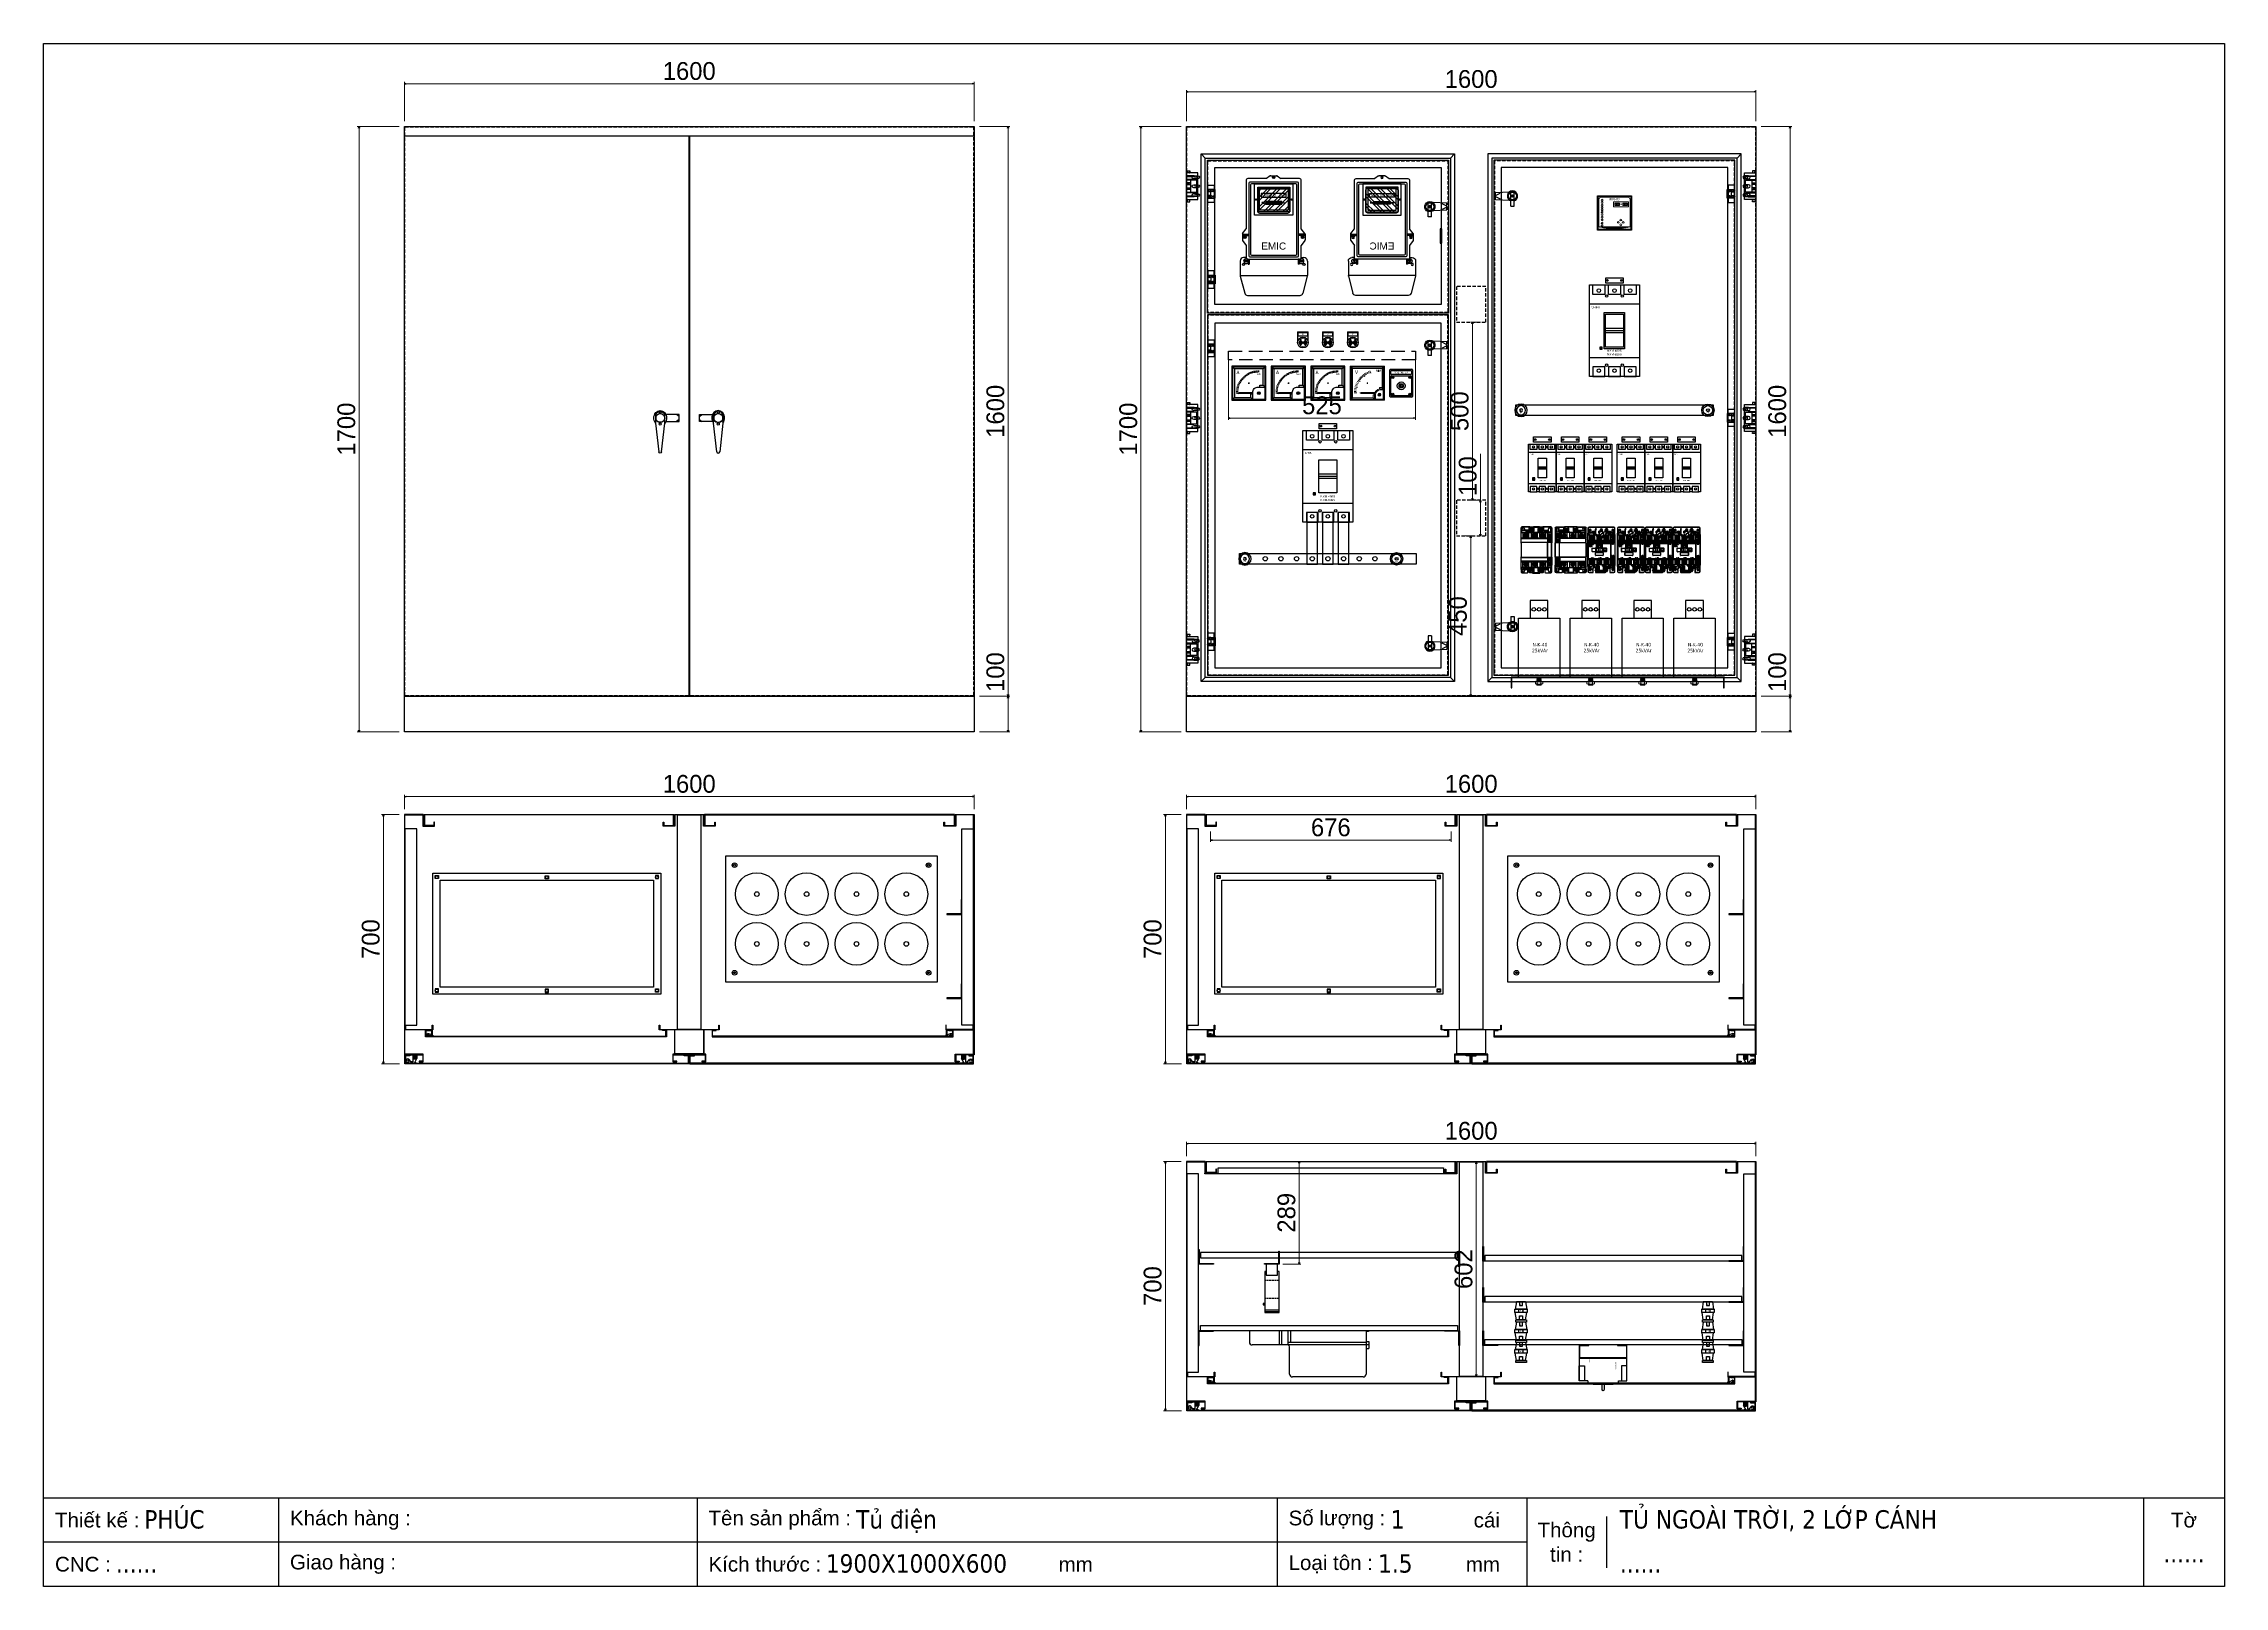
# Model space of a CAD drawing. Header units: millimetres. Extents: x 0 to 6126, y 0 to 4331.
import ezdxf
from ezdxf.enums import TextEntityAlignment as Align

# ---------------------------------------------------------------- set-up
doc = ezdxf.new("R2010")
doc.units = ezdxf.units.MM
for name, pattern in [('ASVLTYPE', [0.75, 0.5, -0.25]), ('CENTER', [2, 1.25, -0.25, 0.25, -0.25]), ('HIDDEN2', [4.7625, 3.175, -1.5875]), ('HIDDENX2', [19.05, 12.7, -6.35])]:
    doc.linetypes.add(name, pattern=pattern)
for name, color, linetype, lineweight in [('00', 7, 'Continuous', 0), ('07', 5, 'Continuous', 5), ('Tủ điện', 7, 'Continuous', 25)]:
    doc.layers.add(name, color=color, linetype=linetype, lineweight=lineweight)
for name, color, linetype in [('01', 7, 'HIDDEN2'), ('14ALL_DIM', 7, 'Continuous'), ('2ZTD-400-176-1_3_DXF_AXIS', 7, 'Continuous'), ('8ZTD-022-610_DXF_DIMENSION', 7, 'Continuous'), ('8ZTD-022-610DXF_CONTINUOUS_LINE', 7, 'Continuous'), ('8ZTD-022-611DXF_CONTINUOUS_LINE', 7, 'Continuous'), ('8ZTD-024-822DXF_CONTINUOUS_LINE', 7, 'Continuous'), ('8ZTD-104-287DXF_CONTINUOUS_LINE', 7, 'Continuous'), ('8ZTD-261-090DXF_CONTINUOUS_LINE', 7, 'Continuous'), ('8ZTD-315-116DXF_CONTINUOUS_LINE', 7, 'Continuous'), ('8ZTD-557-737DXF_CONTINUOUS_LINE', 7, 'Continuous'), ('8ZTD-571-013DXF_CONTINUOUS_LINE', 7, 'Continuous'), ('8ZTD-574-486DXF_CONTINUOUS_LINE', 7, 'Continuous'), ('8ZTD-732-447DXF_CONTINUOUS_LINE', 7, 'Continuous'), ('8ZTD-907-062DXF_CONTINUOUS_LINE', 7, 'Continuous'), ('CHÍNH', 7, 'Continuous'), ('DIM', 253, 'Continuous'), ('GB848-35X19_DXF_CONTINUOUS_LINE', 7, 'Continuous'), ('Ghi chu', 7, 'Continuous'), ('HEATER', 1, 'Continuous'), ('NC1-35-1__DXF_CONTINUOUS_LINE', 7, 'Continuous'), ('NC1-35-2__DXF_CONTINUOUS_LINE', 7, 'Continuous')]:
    doc.layers.add(name, color=color, linetype=linetype)
doc.styles.add('Arial', font='arial.ttf')
doc.styles.add('Arial-Black', font='txt')
doc.styles.add('Tahoma (Input Text)', font='tahoma.ttf')
doc.styles.add('TEXTSTYLE_1', font='gdt', dxfattribs={"width": 0.8})
doc.dimstyles.new('CNC', dxfattribs={"dimtxt": 50, "dimasz": 5, "dimexe": 5, "dimexo": 15, "dimgap": 10, "dimtad": 1, "dimdec": 0, "dimtxsty": 'Standard', "dimblk": 'OPEN30', "dimcen": 10, "dimclrd": 5, "dimclre": 5, "dimclrt": 3, "dimazin": 3, "dimtfac": 1, "dimtdec": 0, "dimtmove": 0, "dimatfit": 3, "dimldrblk": 'ARCHTICK', "dimlwd": 9, "dimlwe": 9})
doc.dimstyles.new('DIMSTYLE_4', dxfattribs={"dimtxt": 1.25, "dimasz": 1.25, "dimexe": 2, "dimexo": 0.2, "dimtad": 1, "dimtxsty": 'Standard', "dimblk": '_FILLED', "dimblk1": '_FILLED', "dimblk2": '_FILLED', "dimcen": 2.5, "dimclrt": 5, "dimazin": 3, "dimtp": 0.01, "dimtm": 0.01, "dimtfac": 1, "dimtmove": 0, "dimatfit": 2, "dimldrblk": '_FILLED'})

# ---------------------------------------------------------------- blocks, each defined once
blk = doc.blocks.new('*D1')
at = {"color": 0, "linetype": 'ByBlock', "lineweight": -2}
for p, q in [((3209.9, 4196), (3214.9, 4197.4)), ((3214.9, 4194.7), (3209.9, 4196)), ((3209.9, 4196), (3214.9, 4196)), ((4804.9, 4197.4), (4809.9, 4196)), ((4809.9, 4196), (4804.9, 4194.7)), ((4809.9, 4196), (4804.9, 4196))]:
    blk.add_line(p, q, dxfattribs=at)
at = {"layer": 'Defpoints', "color": 0, "ltscale": 3, "transparency": 16777216}
for p in [(4809.9, 4196), (3209.9, 4099), (4809.9, 4099)]:
    blk.add_point(p, dxfattribs=at)
at = {"layer": 'DIM', "color": 5, "lineweight": 9, "ltscale": 3, "transparency": 16777216}
for p, q in [((3209.9, 4114), (3209.9, 4201)), ((3214.9, 4196), (4804.9, 4196)), ((4809.9, 4114), (4809.9, 4201))]:
    blk.add_line(p, q, dxfattribs=at)
at = {"layer": 'DIM', "color": 3, "ltscale": 3, "transparency": 16777216, "insert": (4009.9, 4231.6), "char_height": 50, "attachment_point": 5}
blk.add_mtext('1600', dxfattribs=at)
blk = doc.blocks.new('_ArchTick')
at = {"color": 0, "const_width": 0.15}
blk.add_lwpolyline([(-0.5, -0.5), (0.5, 0.5)], dxfattribs=at)
blk = doc.blocks.new('_Open30')
at = {"color": 0, "linetype": 'ByBlock', "lineweight": -2}
for p, q in [((-1, 0.3), (0, 0)), ((0, 0), (-1, -0.3)), ((0, 0), (-1, 0))]:
    blk.add_line(p, q, dxfattribs=at)
blk = doc.blocks.new('*D2')
at = {"color": 0, "linetype": 'ByBlock', "lineweight": -2}
for p, q in [((3081.1, 4094), (3082.4, 4099)), ((3082.4, 4099), (3083.8, 4094)), ((3082.4, 4099), (3082.4, 4094)), ((3082.4, 2399), (3081.1, 2404)), ((3083.8, 2404), (3082.4, 2399)), ((3082.4, 2399), (3082.4, 2404))]:
    blk.add_line(p, q, dxfattribs=at)
at = {"layer": 'Defpoints', "color": 0, "ltscale": 3, "transparency": 16777216}
for p in [(3209.9, 4099), (3082.4, 2399), (3209.9, 2399)]:
    blk.add_point(p, dxfattribs=at)
at = {"layer": 'DIM', "color": 5, "lineweight": 9, "ltscale": 3, "transparency": 16777216}
for p, q in [((3194.9, 4099), (3077.4, 4099)), ((3082.4, 4094), (3082.4, 2404)), ((3194.9, 2399), (3077.4, 2399))]:
    blk.add_line(p, q, dxfattribs=at)
at = {"layer": 'DIM', "color": 3, "ltscale": 3, "transparency": 16777216, "insert": (3046.9, 3249), "char_height": 50, "attachment_point": 5, "rotation": 90}
blk.add_mtext('1700', dxfattribs=at)
blk = doc.blocks.new('*D3')
at = {"color": 0, "linetype": 'ByBlock', "lineweight": -2}
for p, q in [((4904.1, 2494), (4905.5, 2499)), ((4905.5, 2499), (4906.8, 2494)), ((4905.5, 2499), (4905.5, 2494)), ((4905.5, 2399), (4904.1, 2404)), ((4906.8, 2404), (4905.5, 2399)), ((4905.5, 2399), (4905.5, 2404))]:
    blk.add_line(p, q, dxfattribs=at)
at = {"layer": 'Defpoints', "color": 0, "ltscale": 3, "transparency": 16777216}
for p in [(4809.9, 2499), (4905.5, 2499), (4809.9, 2399)]:
    blk.add_point(p, dxfattribs=at)
at = {"layer": 'DIM', "color": 5, "lineweight": 9, "ltscale": 3, "transparency": 16777216}
for p, q in [((4905.5, 2499), (4905.5, 2629.6)), ((4824.9, 2499), (4910.5, 2499)), ((4905.5, 2404), (4905.5, 2494)), ((4824.9, 2399), (4910.5, 2399))]:
    blk.add_line(p, q, dxfattribs=at)
at = {"layer": 'DIM', "color": 3, "ltscale": 3, "transparency": 16777216, "insert": (4869.9, 2566.8), "char_height": 50, "attachment_point": 5, "rotation": 90}
blk.add_mtext('100', dxfattribs=at)
blk = doc.blocks.new('*D4')
at = {"color": 0, "linetype": 'ByBlock', "lineweight": -2}
for p, q in [((4904.1, 4094), (4905.5, 4099)), ((4905.5, 4099), (4906.8, 4094)), ((4905.5, 4099), (4905.5, 4094)), ((4905.5, 2499), (4904.1, 2504)), ((4906.8, 2504), (4905.5, 2499)), ((4905.5, 2499), (4905.5, 2504))]:
    blk.add_line(p, q, dxfattribs=at)
at = {"layer": 'Defpoints', "color": 0, "ltscale": 3, "transparency": 16777216}
for p in [(4809.9, 4099), (4905.5, 4099), (4809.9, 2499)]:
    blk.add_point(p, dxfattribs=at)
at = {"layer": 'DIM', "color": 5, "lineweight": 9, "ltscale": 3, "transparency": 16777216}
for p, q in [((4824.9, 4099), (4910.5, 4099)), ((4905.5, 2504), (4905.5, 4094)), ((4824.9, 2499), (4910.5, 2499))]:
    blk.add_line(p, q, dxfattribs=at)
at = {"layer": 'DIM', "color": 3, "ltscale": 3, "transparency": 16777216, "insert": (4869.9, 3299), "char_height": 50, "attachment_point": 5, "rotation": 90}
blk.add_mtext('1600', dxfattribs=at)
blk = doc.blocks.new('A$C369C2461')
at = {"color": 74, "lineweight": 5}
for p, q in [((53, 20.5), (52, 21.5)), ((53, 18.5), (52, 19.5)), ((53, 16.5), (52, 17.5)), ((53, 16.5), (52, 17.5)), ((53, 14.5), (52, 15.5)), ((53, 14.5), (52, 15.5)), ((53, 12.5), (52, 13.5)), ((53, 10.5), (52, 11.5)), ((53, 0), (52, 1)), ((63, 20.5), (53, 20.5)), ((63, 18.5), (53, 18.5)), ((63, 16.5), (53, 16.5)), ((63, 16.5), (53, 16.5)), ((63, 14.5), (53, 14.5)), ((63, 14.5), (53, 14.5)), ((63, 12.5), (53, 12.5)), ((63, 10.5), (53, 10.5)), ((53, 2), (53, 2.4)), ((63, 2), (53, 2)), ((63, 20.5), (64, 21.5)), ((63, 18.5), (64, 19.5)), ((63, 16.5), (64, 17.5)), ((63, 16.5), (64, 17.5)), ((63, 14.5), (64, 15.5)), ((63, 14.5), (64, 15.5)), ((63, 12.5), (64, 13.5)), ((63, 10.5), (64, 11.5)), ((63, 2), (63, 2.4)), ((63, 0), (64, 1)), ((63, 0), (53, 0))]:
    blk.add_line(p, q, dxfattribs=at)
at = {"color": 74}
for points in [[(0, 187.5), (116, 187.5), (116, 22.5), (0, 22.5)], [(33, 187.5), (83, 187.5), (83, 237.5), (33, 237.5)]]:
    blk.add_lwpolyline(points, close=True, dxfattribs=at)
for centre in [(43, 212.5), (58, 212.5), (73, 212.5)]:
    blk.add_circle(centre, 5, dxfattribs=at)
at = {"layer": '00', "color": 74, "lineweight": 5}
for p, q in [((47.5, 8.6), (47.5, 4.3)), ((50, 10.4), (64, 10.4)), ((66, 10.4), (50, 10.4)), ((66, 2.4), (50, 2.4)), ((52, 21.5), (53, 22.5)), ((52, 19.5), (53, 20.5)), ((52, 17.5), (53, 18.5)), ((52, 17.5), (53, 18.5)), ((52, 15.5), (53, 16.5)), ((52, 15.5), (53, 16.5)), ((52, 13.5), (53, 14.5)), ((52, 11.5), (53, 12.5)), ((52, 1), (53, 2)), ((52.7, 4.3), (52.7, 8.6)), ((53, 22.5), (63, 22.5)), ((53, 20.5), (63, 20.5)), ((53, 18.5), (63, 18.5)), ((53, 18.5), (63, 18.5)), ((53, 16.5), (63, 16.5)), ((53, 16.5), (63, 16.5)), ((53, 14.5), (63, 14.5)), ((53, 12.5), (63, 12.5)), ((53, 2), (63, 2)), ((64, 21.5), (63, 22.5)), ((64, 19.5), (63, 20.5)), ((64, 17.5), (63, 18.5)), ((64, 17.5), (63, 18.5)), ((64, 15.5), (63, 16.5)), ((64, 15.5), (63, 16.5)), ((64, 13.5), (63, 14.5)), ((64, 11.5), (63, 12.5)), ((64, 1), (63, 2)), ((63.2, 4.3), (63.2, 8.6)), ((64, 10.4), (64, 11.5)), ((68.5, 8.6), (68.5, 4.3)), ((53, 0), (63, 0)), ((53, 0), (63, 0))]:
    blk.add_line(p, q, dxfattribs=at)
for centre, radius, start, end in [((50.1, 7.7), 2.77, 18.80978, 161.19022), ((50.1, 5.2), 2.77, 198.80978, 341.19022), ((58, 2.2), 8.28, 50.66994, 129.33006), ((58, 10.7), 8.28, 230.66994, 309.33006), ((65.9, 7.7), 2.77, 18.80978, 161.19022), ((65.9, 5.2), 2.77, 198.80978, 341.19022)]:
    blk.add_arc(centre, radius, start, end, dxfattribs=at)
at = {"color": 74, "insert": (60.5, 105), "char_height": 10, "width": 96, "attachment_point": 5}
blk.add_mtext('{\\fTahoma|b0|i0|c0|p34;N-K-40\\P25kVAr}', dxfattribs=at)
blk = doc.blocks.new('A$C59F44CEA')
at = {"lineweight": 5}
h = blk.add_hatch(dxfattribs=at)
h.set_pattern_fill('STEEL', color=6, scale=0.666667, style=0)
h.set_pattern_definition([(45, (2071.339, -1105.2871), (-1.4967094, 1.4967094), []), (45, (2071.339, -1104.2288), (-1.4967094, 1.4967094), [])])
edge = h.paths.add_edge_path()
edge.add_line((92, 8.6), (4, 8.6))
edge.add_arc((48, 216.5), 212.5, 258.04792, 281.95208)
at = {"color": 6, "lineweight": 5}
for p, q in [((49.1, 75.8), (52.4, 75.8)), ((49.1, 69.2), (49.1, 75.8)), ((49.1, 72.5), (52.4, 72.5)), ((52.4, 69.2), (49.1, 69.2)), ((52.4, 75.8), (52.4, 69.2)), ((53.8, 69.2), (53.8, 75.8)), ((53.8, 75.8), (57.1, 75.8)), ((53.8, 72.5), (57.1, 72.5)), ((57.1, 69.2), (53.8, 69.2)), ((57.1, 75.8), (57.1, 69.2)), ((58.4, 75.8), (61.8, 75.8)), ((58.4, 69.2), (58.4, 75.8)), ((58.4, 72.5), (61.8, 72.5)), ((61.8, 69.2), (58.4, 69.2)), ((61.8, 75.8), (61.8, 69.2)), ((65.1, 72.5), (68.5, 72.5)), ((71.5, 69.2), (71.5, 75.8)), ((71.5, 75.8), (74.8, 75.8)), ((71.5, 72.5), (74.8, 72.5)), ((74.8, 69.2), (71.5, 69.2)), ((74.8, 75.8), (74.8, 69.2)), ((76.2, 75.8), (79.5, 75.8)), ((76.2, 69.2), (76.2, 75.8)), ((76.2, 72.5), (79.5, 72.5)), ((79.5, 69.2), (76.2, 69.2)), ((79.5, 75.8), (79.5, 69.2)), ((80.8, 69.2), (80.8, 75.8)), ((80.8, 75.8), (84.2, 75.8)), ((80.8, 72.5), (84.2, 72.5)), ((84.2, 69.2), (80.8, 69.2)), ((84.2, 75.8), (84.2, 69.2)), ((92, 8.6), (4, 8.6))]:
    blk.add_line(p, q, dxfattribs=at)
at = {"color": 6}
blk.add_lwpolyline([(0, 96), (96, 96), (96, 0), (0, 0)], close=True, dxfattribs=at)
at = {"color": 2, "lineweight": 5, "ltscale": 0.3}
blk.add_lwpolyline([(2, 94), (94, 94), (94, 2), (2, 2)], close=True, dxfattribs=at)
at = {"color": 6, "lineweight": 5}
blk.add_lwpolyline([(4, 8.6), (4, 85.3, -0.414214), (10.7, 92), (85.3, 92, -0.414214), (92, 85.3), (92, 8.6)], format="xyb", dxfattribs=at)
blk.add_lwpolyline([(45.7, 79.2), (87.6, 79.2), (87.6, 65), (45.7, 65)], close=True, dxfattribs=at)
blk.add_lwpolyline([(45.7, 79.2), (87.6, 79.2), (87.6, 65), (45.7, 65)], close=True, dxfattribs=at)
for centre in [(13.3, 83.7), (13.3, 83.7), (13.3, 77.3), (13.3, 77.3), (13.3, 69.9), (13.3, 69.9), (13.3, 63.4), (13.3, 63.4), (13.3, 57), (13.3, 57), (13.3, 50.5), (13.3, 50.5), (13.3, 43.6), (13.3, 43.6), (13.3, 36.2), (13.3, 36.2), (13.3, 28.4), (13.3, 28.4), (13.3, 19.6), (13.3, 19.6), (13.3, 13.1), (13.3, 13.1), (58.6, 21.5), (58.6, 21.5), (65.8, 28.1), (65.8, 28.1), (65.8, 14.4), (65.8, 14.4), (72.3, 21.5), (72.3, 21.5)]:
    blk.add_circle(centre, 2.5, dxfattribs=at)
blk.add_arc((48, 216.5), 212.5, 258.04792, 281.95208, dxfattribs=at)
at = {"color": 6, "lineweight": 5, "insert": (28.9, 90.2), "char_height": 6.667, "width": 420.789, "attachment_point": 1}
blk.add_mtext('{\\f.VnArialH|b0|i0|c0|p34;\\H1x; mIKRO\\Ftxt.shx|c0;}', dxfattribs=at)
blk = doc.blocks.new('Den XANH')
h = blk.add_hatch(color=5)
h.paths.add_polyline_path([(15, 15), (22.8, 7.2, 0.198912), (26, 15, 0.198912), (22.8, 22.8)])
h.paths.add_polyline_path([(15, 15), (7.2, 22.8, 0.198912), (4, 15, 0.198912), (7.2, 7.2)])
at = {"color": 7}
for p, q in [((0, 45), (30, 45)), ((0, 45), (0, 15)), ((30, 15), (30, 45))]:
    blk.add_line(p, q, dxfattribs=at)
blk.add_lwpolyline([(2, 43), (28, 43), (28, 33), (2, 33)], close=True, dxfattribs=at)
blk.add_circle((15, 15), 15, dxfattribs=at)
at = {"layer": '07', "color": 5, "linetype": 'Continuous', "lineweight": 5, "ltscale": 3}
for p, q in [((22.8, 22.8), (7.2, 7.2)), ((7.2, 22.8), (22.8, 7.2))]:
    blk.add_line(p, q, dxfattribs=at)
blk.add_circle((15, 15), 11, dxfattribs=at)
at = {"layer": '01', "color": 2, "linetype": 'Continuous', "lineweight": 5, "style": 'Arial-Black'}
blk.add_attdef('T-SP', text='', height=2.4, dxfattribs=at).set_placement((15.2, 36), align=Align.CENTER)
blk = doc.blocks.new('Den DO')
h = blk.add_hatch(color=1)
h.paths.add_polyline_path([(7.2, 7.2), (15, 15), (7.2, 22.8, 0.198912), (4, 15, 0.198912)])
h.paths.add_polyline_path([(26, 15, 0.198912), (22.8, 22.8), (15, 15), (22.8, 7.2, 0.198912)])
at = {"color": 7}
for p, q in [((0, 45), (30, 45)), ((0, 45), (0, 15)), ((30, 15), (30, 45))]:
    blk.add_line(p, q, dxfattribs=at)
blk.add_lwpolyline([(2, 43), (28, 43), (28, 33), (2, 33)], close=True, dxfattribs=at)
blk.add_circle((15, 15), 15, dxfattribs=at)
at = {"layer": '07', "color": 1, "linetype": 'Continuous', "lineweight": 5, "ltscale": 3}
for p, q in [((22.8, 22.8), (7.2, 7.2)), ((7.2, 22.8), (22.8, 7.2))]:
    blk.add_line(p, q, dxfattribs=at)
blk.add_circle((15, 15), 11, dxfattribs=at)
at = {"layer": '01', "color": 2, "linetype": 'Continuous', "lineweight": 5, "style": 'Arial-Black'}
blk.add_attdef('T-SP', text='', height=2.4, dxfattribs=at).set_placement((15.2, 36), align=Align.CENTER)
blk = doc.blocks.new('Den VANG')
h = blk.add_hatch(color=2)
h.paths.add_polyline_path([(22.8, 7.2, 0.198912), (26, 15, 0.198912), (22.8, 22.8), (15, 15)])
h.paths.add_polyline_path([(7.2, 7.2), (15, 15), (7.2, 22.8, 0.198912), (4, 15, 0.198912)])
at = {"color": 7}
for p, q in [((0, 45), (30, 45)), ((0, 45), (0, 15)), ((30, 15), (30, 45))]:
    blk.add_line(p, q, dxfattribs=at)
blk.add_lwpolyline([(2, 43), (28, 43), (28, 33), (2, 33)], close=True, dxfattribs=at)
blk.add_circle((15, 15), 15, dxfattribs=at)
at = {"layer": '07', "color": 2, "linetype": 'Continuous', "lineweight": 5, "ltscale": 3}
for p, q in [((22.8, 22.8), (7.2, 7.2)), ((7.2, 22.8), (22.8, 7.2))]:
    blk.add_line(p, q, dxfattribs=at)
blk.add_circle((15, 15), 11, dxfattribs=at)
at = {"layer": '01', "color": 2, "linetype": 'Continuous', "lineweight": 5, "style": 'Arial-Black'}
blk.add_attdef('T-SP', text='', height=2.4, dxfattribs=at).set_placement((15.2, 36), align=Align.CENTER)
blk = doc.blocks.new('Ampere-Meter-front')
at = {"color": 6}
for p, q in [((-40.5, 40.5), (-45.5, 45.5)), ((-24.5, -2.1), (-29, 0.1)), ((-22.7, 1.2), (-27, 3.8)), ((-20.6, 4.5), (-24.8, 7.3)), ((-18.4, 7.6), (-22.4, 10.7)), ((-16, 10.6), (-19.7, 13.9)), ((-13.4, 13.4), (-16.9, 16.9)), ((-10.6, 16), (-13.9, 19.7)), ((-7.6, 18.4), (-10.7, 22.4)), ((-4.5, 20.6), (-7.3, 24.8)), ((-1.2, 22.7), (-3.8, 27)), ((-1.5, 0), (1.5, 0)), ((2.1, 24.5), (-0.1, 29)), ((0, 1.5), (0, -1.5)), ((5.6, 26), (3.7, 30.7)), ((9.2, 27.4), (7.6, 32.1)), ((12.9, 28.5), (11.6, 33.3)), ((16.6, 29.4), (15.6, 34.3)), ((20.4, 30), (19.7, 35)), ((24.2, 30.4), (23.8, 35.4)), ((28, 30.5), (28, 35.5)), ((40.5, 40.5), (45.5, 45.5)), ((-40.5, -40.5), (-45.5, -45.5)), ((-30.5, -28), (-35.5, -28)), ((-30.5, -28), (-35.5, -28)), ((-30.4, -24.2), (-35.4, -23.8)), ((-30, -20.4), (-35, -19.7)), ((-29.4, -16.6), (-34.3, -15.6)), ((-28.5, -12.9), (-33.3, -11.6)), ((-27.4, -9.2), (-32.1, -7.6)), ((-26, -5.6), (-30.7, -3.7)), ((-30.5, -28), (-28.1, -26.8)), ((-30.5, -28), (-28.1, -29.2)), ((11, -26.8), (-28.1, -26.8)), ((11, -29.2), (-28.1, -29.2)), ((11, -30.5), (6, -30.5)), ((11, -45.5), (6, -40.5)), ((30.2, -24.7), (24.7, -30.2)), ((31.3, -25.8), (25.8, -31.3)), ((30.5, -11), (30.5, -6)), ((45.5, -11), (40.5, -6))]:
    blk.add_line(p, q, dxfattribs=at)
for points in [[(-48, -48), (48, -48), (48, 48), (-48, 48)], [(-45.5, -45.5), (45.5, -45.5), (45.5, 45.5), (-45.5, 45.5)]]:
    blk.add_lwpolyline(points, close=True, dxfattribs=at)
for points in [[(40.5, -6), (40.5, 40.5), (-40.5, 40.5), (-40.5, -40.5), (6, -40.5)], [(6, -40.5), (6, -30.5)], [(30.5, -6), (40.5, -6)]]:
    blk.add_lwpolyline(points, dxfattribs=at)
blk.add_lwpolyline([(11, -45.5), (11, -26, -0.414214), (26, -11), (45.5, -11)], format="xyb", dxfattribs=at)
blk.add_circle((28, -28), 4, dxfattribs=at)
at = {"color": 6, "style": 'Tahoma (Input Text)'}
for tag, height, p in [('BEW-96', 10, (-30.5, 30.5)), ('MAX', 5, (28, 25.5)), ('O', 5, (-30.5, -28))]:
    blk.add_attdef(tag, text='', height=height, dxfattribs=at).set_placement(p, align=Align.MIDDLE_CENTER)
blk = doc.blocks.new('A$C3CFE1F0F')
at = {"color": 6, "lineweight": 5}
for p, q in [((6.4, 89.6), (2.5, 93.5)), ((30.8, 60.1), (26.9, 63.5)), ((33.4, 63), (29.8, 66.6)), ((36.3, 65.7), (32.9, 69.5)), ((42.5, 70.5), (39.7, 74.7)), ((45.9, 72.5), (43.3, 77)), ((49.3, 74.4), (47.1, 79)), ((52.9, 76), (51, 80.8)), ((75.3, 80.5), (74.9, 85.6)), ((79.3, 79.5), (79.2, 85.7)), ((83.1, 80.5), (83.5, 85.6)), ((89.6, 89.6), (93.5, 93.5)), ((6.4, 6.4), (2.5, 2.5)), ((16, 24.5), (10.9, 24.8)), ((16.4, 28.4), (11.3, 29)), ((17, 32.2), (12, 33.2)), ((19, 39.8), (14.2, 41.5)), ((20.4, 43.5), (15.7, 45.5)), ((22, 47.1), (17.4, 49.4)), ((23.9, 50.6), (19.4, 53.1)), ((28.3, 57.1), (24.2, 60.2)), ((28.1, 20.5), (26.3, 20.5)), ((28.1, 20.5), (26.3, 20.5)), ((28.1, 20.5), (30.5, 21.7)), ((28.1, 20.5), (30.5, 19.2)), ((69, 21.7), (30.5, 21.7)), ((68.1, 19.2), (30.5, 19.2)), ((46.3, 48), (49.7, 48)), ((48, 49.7), (48, 46.3)), ((67.8, 15.4), (64, 15.4)), ((67.8, 2.6), (64, 6.4)), ((81.9, 31.8), (81.9, 35.6)), ((93.4, 31.8), (89.6, 35.6))]:
    blk.add_line(p, q, dxfattribs=at)
at = {"color": 6, "lineweight": 15}
for p, q in [((40.6, 66.8), (36.2, 72.2)), ((57.3, 76.1), (54.9, 82.3)), ((18.4, 20.5), (10.7, 20.5)), ((19.8, 35.6), (12.9, 37.4)), ((27.6, 52.8), (21.7, 56.7))]:
    blk.add_line(p, q, dxfattribs=at)
blk.add_lwpolyline([(0, 0), (96, 0), (96, 96), (0, 96)], close=True, dxfattribs=at)
at = {"color": 6}
blk.add_lwpolyline([(2.5, 2.5), (93.5, 2.5), (93.5, 93.5), (2.5, 93.5)], close=True, dxfattribs=at)
at = {"color": 6, "lineweight": 5}
for points in [[(89.6, 35.6), (89.6, 89.6), (6.4, 89.6), (6.4, 6.4), (64, 6.4)], [(64, 6.4), (64, 15.4)], [(81.9, 35.6), (89.6, 35.6)]]:
    blk.add_lwpolyline(points, dxfattribs=at)
for points in [[(67.8, 2.6), (67.8, 15.4, -0.400642), (83.2, 31.8), (93.4, 31.8)], [(70.4, 2.6), (70.4, 15.4, -0.399381), (83.3, 29.2), (93.4, 29.2)], [(81.3, 15.1), (80, 15.1, -0.414214), (79.6, 15.5), (79.6, 15.8, -0.414214), (80, 16.2), (81.3, 16.2)], [(81.3, 16.2), (81.3, 17.4, -0.414214), (81.7, 17.8), (81.9, 17.8, -0.414214), (82.3, 17.4), (82.3, 16.2)], [(82.3, 15.1), (82.3, 13.9, -0.414214), (81.9, 13.5), (81.7, 13.5, -0.414214), (81.3, 13.9), (81.3, 15.1)], [(82.3, 16.2), (83.6, 16.2, -0.414214), (84, 15.8), (84, 15.5, -0.414214), (83.6, 15.1), (82.3, 15.1)]]:
    blk.add_lwpolyline(points, format="xyb", dxfattribs=at)
for radius in [4.31, 3.2]:
    blk.add_circle((81.8, 15.6), radius, dxfattribs=at)
at = {"color": 6, "insert": (17.5, 78.8), "char_height": 10, "width": 2201.82, "attachment_point": 5}
blk.add_mtext('{\\fTahoma|b0|i0|c0|p34;V}', dxfattribs=at)
blk = doc.blocks.new('A$C20FC3BD7')
at = {"color": 6}
for p, q in [((0, 2), (0, 76)), ((2, 78), (62, 78)), ((3, 65), (3, 73)), ((5, 75), (59, 75)), ((59, 63), (5, 63)), ((61, 73), (61, 65)), ((64, 76), (64, 2)), ((3, 5), (3, 58)), ((5, 60), (59, 60)), ((59, 3), (5, 3)), ((61, 58), (61, 5)), ((62, 0), (2, 0))]:
    blk.add_line(p, q, dxfattribs=at)
blk.add_lwpolyline([(29, 28.5), (35, 28.5), (35, 34.5), (29, 34.5)], close=True, dxfattribs=at)
for centre, radius in [((8, 55.5), 2.25), ((8, 7.5), 2.25), ((32, 31.5), 6), ((56, 55.5), 2.25), ((56, 7.5), 2.25)]:
    blk.add_circle(centre, radius, dxfattribs=at)
for centre, start, end in [((2, 76), 90, 180), ((5, 73), 90, 180), ((5, 65), 180, 270), ((59, 73), 0, 90), ((59, 65), 270, 0), ((62, 76), 0, 90), ((2, 2), 180, 270), ((5, 58), 90, 180), ((5, 5), 180, 270), ((59, 58), 0, 90), ((59, 5), 270, 0), ((62, 2), 270, 0)]:
    blk.add_arc(centre, 2, start, end, dxfattribs=at)
at = {"color": 6, "insert": (32, 69), "char_height": 5, "width": 58, "attachment_point": 5}
blk.add_mtext('{\\fTahoma|b0|i0|c0|p34;VOLTMETER}', dxfattribs=at)
blk = doc.blocks.new('nxm-400-630-1')
at = {"color": 7}
for p, q in [((29465.1, -129525.9), (29605.1, -129525.9)), ((29510.1, -129600.9), (29560.1, -129600.9)), ((29465.1, -129675.9), (29605.1, -129675.9)), ((29494.1, -129652.9), (29500.1, -129646.9)), ((29500.1, -129652.9), (29494.1, -129646.9))]:
    blk.add_line(p, q, dxfattribs=at)
for points in [[(29465.1, -129472.4), (29605.1, -129472.4), (29605.1, -129729.4), (29465.1, -129729.4)], [(29510.1, -129554.9), (29560.1, -129554.9), (29560.1, -129646.9), (29510.1, -129646.9)], [(29510.1, -129594.4), (29560.1, -129594.4), (29560.1, -129607.4), (29510.1, -129607.4)], [(29494.1, -129652.9), (29500.1, -129652.9), (29500.1, -129646.9), (29494.1, -129646.9)]]:
    blk.add_lwpolyline(points, close=True, dxfattribs=at)
at = {"color": 1}
for points in [[(29474.6, -129472.4), (29507.6, -129472.4), (29507.6, -129499.4), (29474.6, -129499.4)], [(29474.6, -129729.4), (29507.6, -129729.4), (29507.6, -129702.4), (29474.6, -129702.4)]]:
    blk.add_lwpolyline(points, close=True, dxfattribs=at)
at = {"color": 2}
for points in [[(29518.6, -129472.4), (29551.6, -129472.4), (29551.6, -129499.4), (29518.6, -129499.4)], [(29518.6, -129729.4), (29551.6, -129729.4), (29551.6, -129702.4), (29518.6, -129702.4)]]:
    blk.add_lwpolyline(points, close=True, dxfattribs=at)
at = {"color": 5}
for points in [[(29562.6, -129472.4), (29595.6, -129472.4), (29595.6, -129499.4), (29562.6, -129499.4)], [(29562.6, -129729.4), (29595.6, -129729.4), (29595.6, -129702.4), (29562.6, -129702.4)]]:
    blk.add_lwpolyline(points, close=True, dxfattribs=at)
at = {"color": 1}
for centre in [(29491.1, -129488.4), (29491.1, -129713.4)]:
    blk.add_circle(centre, 5, dxfattribs=at)
at = {"color": 2}
for centre in [(29535.1, -129488.4), (29535.1, -129713.4)]:
    blk.add_circle(centre, 5, dxfattribs=at)
at = {"color": 5}
for centre in [(29579.1, -129488.4), (29579.1, -129713.4)]:
    blk.add_circle(centre, 5, dxfattribs=at)
at = {"color": 7}
for centre in [(29513.1, -129503.9), (29557.1, -129503.9), (29513.1, -129697.9), (29557.1, -129697.9)]:
    blk.add_circle(centre, 3.5, dxfattribs=at)
at = {"color": 7, "char_height": 6, "width": 25.603, "attachment_point": 5, "style": 'Arial'}
for s, insert in [('CHINT', (29483, -129535.3)), ('NXM-400S\\PNXM-630S', (29535.1, -129662.4))]:
    blk.add_mtext(s, dxfattribs=dict(at, insert=insert))
blk = doc.blocks.new('su35-2')
at = {"color": 1}
for radius in [17.5, 13, 4]:
    blk.add_circle((0, -0.1), radius, dxfattribs=at)
at = {"color": 1, "width": 30.098, "attachment_point": 5}
for s, insert, char_height in [('{\\fTahoma|b0|i0|c0|p34;M8}', (0, 0), 1.5), ('{\\fTahoma|b0|i0|c0|p34;S35}', (0, -7.4), 3)]:
    blk.add_mtext(s, dxfattribs=dict(at, insert=insert, char_height=char_height))
blk = doc.blocks.new('nxm-125-1')
at = {"color": 1}
for p, q in [((29469.2, -128993.2), (29487.7, -128993.2)), ((29469.2, -129127.2), (29487.7, -129127.2))]:
    blk.add_line(p, q, dxfattribs=at)
at = {"color": 2}
for p, q in [((29494.2, -128993.2), (29512.7, -128993.2)), ((29494.2, -129127.2), (29512.7, -129127.2))]:
    blk.add_line(p, q, dxfattribs=at)
at = {"color": 5}
for p, q in [((29519.2, -128993.2), (29537.7, -128993.2)), ((29519.2, -129127.2), (29537.7, -129127.2))]:
    blk.add_line(p, q, dxfattribs=at)
at = {"color": 7}
for p, q in [((29542.4, -129016.9), (29464.4, -129016.9)), ((29491.9, -129060.2), (29514.9, -129060.2)), ((29464.4, -129103.4), (29542.4, -129103.4)), ((29475.9, -129094.2), (29481.9, -129088.2)), ((29481.9, -129094.2), (29475.9, -129088.2))]:
    blk.add_line(p, q, dxfattribs=at)
for points in [[(29469.2, -129127.2), (29464.4, -129127.2), (29464.4, -128993.2), (29469.2, -128993.2)], [(29487.7, -128993.2), (29494.2, -128993.2)], [(29512.7, -128993.2), (29519.2, -128993.2)], [(29537.7, -128993.2), (29542.4, -128993.2), (29542.4, -129127.2), (29537.7, -129127.2)], [(29494.2, -129127.2), (29487.7, -129127.2)], [(29519.2, -129127.2), (29512.7, -129127.2)]]:
    blk.add_lwpolyline(points, dxfattribs=at)
at = {"color": 1}
for points in [[(29487.4, -128993.2), (29487.4, -129008.2), (29469.4, -129008.2), (29469.4, -128993.2)], [(29487.4, -129127.2), (29487.4, -129112.2), (29469.4, -129112.2), (29469.4, -129127.2)]]:
    blk.add_lwpolyline(points, dxfattribs=at)
at = {"color": 2}
for points in [[(29512.4, -128993.2), (29512.4, -129008.2), (29494.4, -129008.2), (29494.4, -128993.2)], [(29512.4, -129127.2), (29512.4, -129112.2), (29494.4, -129112.2), (29494.4, -129127.2)]]:
    blk.add_lwpolyline(points, dxfattribs=at)
at = {"color": 5}
for points in [[(29537.4, -128993.2), (29537.4, -129008.2), (29519.4, -129008.2), (29519.4, -128993.2)], [(29537.4, -129127.2), (29537.4, -129112.2), (29519.4, -129112.2), (29519.4, -129127.2)]]:
    blk.add_lwpolyline(points, dxfattribs=at)
at = {"color": 7}
for points in [[(29491.9, -129032.2), (29514.9, -129032.2), (29514.9, -129088.2), (29491.9, -129088.2)], [(29491.9, -129056.7), (29514.9, -129056.7), (29514.9, -129063.7), (29491.9, -129063.7)], [(29475.9, -129094.2), (29481.9, -129094.2), (29481.9, -129088.2), (29475.9, -129088.2)]]:
    blk.add_lwpolyline(points, close=True, dxfattribs=at)
at = {"color": 1}
for centre in [(29478.4, -129001.2), (29478.4, -129119.2)]:
    blk.add_circle(centre, 3, dxfattribs=at)
at = {"color": 7}
for centre in [(29490.9, -129001.7), (29515.9, -129001.7), (29490.9, -129118.7), (29515.9, -129118.7)]:
    blk.add_circle(centre, 2, dxfattribs=at)
at = {"color": 2}
for centre in [(29503.4, -129001.2), (29503.4, -129119.2)]:
    blk.add_circle(centre, 3, dxfattribs=at)
at = {"color": 5}
for centre in [(29528.4, -129001.2), (29528.4, -129119.2)]:
    blk.add_circle(centre, 3, dxfattribs=at)
at = {"color": 7, "char_height": 3, "attachment_point": 5, "style": 'Arial'}
for s, insert, width in [('CHINT', (29474.4, -129021.6), 12.801), ('NXM-125S', (29503.4, -129095.7), 34.09)]:
    blk.add_mtext(s, dxfattribs=dict(at, insert=insert, width=width))
blk = doc.blocks.new('su51-2')
at = {"color": 1}
for radius in [17.5, 13, 4]:
    blk.add_circle((0, -0.1), radius, dxfattribs=at)
at = {"color": 1, "width": 30.098, "attachment_point": 5}
for s, insert, char_height in [('{\\fTahoma|b0|i0|c0|p34;M8}', (0, 0), 1.5), ('{\\fTahoma|b0|i0|c0|p34;S51}', (0, -7.4), 3)]:
    blk.add_mtext(s, dxfattribs=dict(at, insert=insert, char_height=char_height))
blk = doc.blocks.new('*D22')
at = {"color": 0, "linetype": 'ByBlock'}
for points in [[(-511.1, 54.4), (-510.7, 53.2), (-510.4, 53.4)], [(-508.2, 48.6), (-508.6, 49.8), (-508.9, 49.6)]]:
    blk.add_solid(points, dxfattribs=at)
at = {"layer": '8ZTD-022-610_DXF_DIMENSION', "color": 2, "linetype": 'Continuous', "transparency": 16777216}
for p, q in [((-512.2, 56.7), (-518, 56.7)), ((-518, 56.7), (-512.2, 56.7)), ((-509.7, 51.5), (-512.2, 56.7)), ((-511.1, 54.4), (-509.7, 51.5)), ((-508.2, 48.6), (-509.7, 51.5))]:
    blk.add_line(p, q, dxfattribs=at)
at = {"layer": '8ZTD-022-610_DXF_DIMENSION', "color": 5, "linetype": 'Continuous', "transparency": 16777216, "insert": (-512.7, 58.3), "char_height": 1.25, "width": 4.667, "attachment_point": 3, "line_spacing_factor": 0.9, "style": 'TEXTSTYLE_1'}
blk.add_mtext('{\\Fgdt;n}\\Ftxt;6.5', dxfattribs=at)
blk = doc.blocks.new('_FILLED')
at = {"color": 0, "linetype": 'ByBlock'}
blk.add_solid([(0, 0), (-1, 0.14), (-1, -0.14)], dxfattribs=at)
blk = doc.blocks.new('*D23')
at = {"color": 0, "linetype": 'ByBlock'}
for points in [[(-405.9, 34.5), (-405.6, 33.3), (-405.2, 33.4)], [(-403.5, 28.5), (-403.8, 29.7), (-404.1, 29.6)]]:
    blk.add_solid(points, dxfattribs=at)
at = {"layer": '8ZTD-022-610_DXF_DIMENSION', "color": 2, "linetype": 'Continuous', "transparency": 16777216}
for p, q in [((-407.6, 39), (-413.4, 39)), ((-413.4, 39), (-407.6, 39)), ((-404.7, 31.5), (-407.6, 39)), ((-405.9, 34.5), (-404.7, 31.5)), ((-403.5, 28.5), (-404.7, 31.5))]:
    blk.add_line(p, q, dxfattribs=at)
at = {"layer": '8ZTD-022-610_DXF_DIMENSION', "color": 5, "linetype": 'Continuous', "transparency": 16777216, "insert": (-408.1, 40.6), "char_height": 1.25, "width": 4.667, "attachment_point": 3, "line_spacing_factor": 0.9, "style": 'TEXTSTYLE_1'}
blk.add_mtext('{\\Fgdt;n}\\Ftxt;6.5', dxfattribs=at)
blk = doc.blocks.new('*D24')
at = {"color": 0, "linetype": 'ByBlock'}
for points in [[(-419.2, 36.6), (-418.5, 35.5), (-418.3, 35.8)], [(-411.2, 26.4), (-411.8, 27.5), (-412.1, 27.3)]]:
    blk.add_solid(points, dxfattribs=at)
at = {"layer": '8ZTD-022-610_DXF_DIMENSION', "color": 2, "linetype": 'Continuous', "transparency": 16777216}
for p, q in [((-419.2, 36.6), (-415.2, 31.5)), ((-411.2, 26.4), (-415.2, 31.5)), ((-415.2, 31.5), (-407.3, 21.4)), ((-407.3, 21.4), (-402.5, 21.4)), ((-402.5, 21.4), (-407.3, 21.4))]:
    blk.add_line(p, q, dxfattribs=at)
at = {"layer": '8ZTD-022-610_DXF_DIMENSION', "color": 5, "linetype": 'Continuous', "transparency": 16777216, "insert": (-406.8, 23), "char_height": 1.25, "width": 3.667, "attachment_point": 1, "line_spacing_factor": 0.9, "style": 'TEXTSTYLE_1'}
blk.add_mtext('{\\Fgdt;n}\\Ftxt;13', dxfattribs=at)
blk = doc.blocks.new('chin851')
at = {"layer": '8ZTD-022-611DXF_CONTINUOUS_LINE', "color": 7, "linetype": 'Continuous'}
for p, q in [((68.3, 350.7), (68.3, 357.7)), ((68.3, 350.7), (68.8, 351.2)), ((68.3, 344), (68.3, 350.7)), ((68.3, 330.7), (68.3, 344)), ((68.3, 326.7), (68.3, 330.7)), ((68.3, 315.2), (68.3, 326.7)), ((68.3, 315.2), (68.3, 277.2)), ((68.8, 357.7), (68.8, 351.2)), ((68.8, 345.3), (68.8, 351.2)), ((91.5, 351.2), (68.8, 351.2)), ((68.8, 328), (68.8, 329.4)), ((68.8, 315.2), (68.8, 277.2)), ((69, 330.7), (69, 344)), ((69.1, 316.8), (69.1, 326.7)), ((69.8, 345.9), (69.8, 351.2)), ((69.8, 351.2), (70.3, 350.7)), ((69.8, 328.6), (69.8, 328.8)), ((82.5, 350.8), (70.2, 350.8)), ((70.3, 346), (70.3, 350.7)), ((70.3, 346), (73.2, 346)), ((70.3, 345.3), (73.2, 345.3)), ((141.3, 329.5), (70.3, 329.5)), ((70.3, 328.7), (141.3, 328.7)), ((70.3, 327.9), (141.3, 327.9)), ((152.8, 317.2), (70.3, 317.2)), ((141.3, 316.7), (70.3, 316.7)), ((93.5, 360.7), (71.3, 360.7)), ((92.2, 360.2), (71.3, 360.2)), ((71.3, 351.2), (71.3, 355.5)), ((71.8, 351.2), (71.8, 355.5)), ((73.2, 346), (73.2, 332.7)), ((73.2, 346), (73.8, 345.4)), ((73.2, 345.3), (73.8, 345)), ((73.8, 345.4), (73.8, 332.7)), ((83.7, 345.4), (73.8, 345.4)), ((73.8, 345.2), (89.8, 345.2)), ((73.8, 344.5), (89.8, 344.5)), ((75.8, 330.7), (87.8, 330.7)), ((75.8, 330.1), (87.8, 330.1)), ((77.3, 355.5), (77.3, 351.2)), ((77.8, 355.5), (77.8, 351.2)), ((81.8, 339.3), (79.6, 338)), ((79.6, 338), (79.6, 335.4)), ((79.6, 338), (79.8, 337.9)), ((79.6, 335.4), (79.8, 335.6)), ((79.6, 335.4), (81.8, 334.2)), ((81.8, 339), (79.8, 337.9)), ((79.8, 337.9), (79.8, 335.6)), ((79.8, 335.6), (81.8, 334.4)), ((81.8, 339.3), (81.8, 339)), ((84, 338), (81.8, 339.3)), ((83.8, 337.9), (81.8, 339)), ((81.8, 334.4), (83.8, 335.6)), ((81.8, 334.2), (84, 335.4)), ((81.8, 334.2), (81.8, 334.4)), ((83, 347.3), (83, 350.3)), ((83, 350.3), (83.5, 350.2)), ((90.6, 350.7), (83.4, 350.7)), ((83.5, 347.2), (83.5, 350.2)), ((84, 338), (83.8, 337.9)), ((83.8, 335.6), (83.8, 337.9)), ((84, 335.4), (83.8, 335.6)), ((84, 347.7), (86.5, 347.7)), ((84, 346.7), (86.5, 346.7)), ((84, 335.4), (84, 338)), ((86.5, 347.7), (86.5, 350.2)), ((86.5, 345.2), (86.5, 346.7)), ((87.5, 347.7), (87.5, 350.2)), ((87.5, 347.7), (90, 347.7)), ((87.5, 345.2), (87.5, 346.7)), ((87.5, 346.7), (90, 346.7)), ((89.8, 345.4), (90.4, 346)), ((89.8, 332.7), (89.8, 345.4)), ((90.4, 345.3), (89.8, 345)), ((90.4, 332.7), (90.4, 346)), ((90.4, 346), (97.2, 346)), ((90.4, 345.3), (97.2, 345.3)), ((90.5, 350.2), (91, 350.3)), ((90.5, 347.2), (90.5, 350.2)), ((91, 347.3), (91, 350.3)), ((91.5, 351.2), (91.5, 358.7)), ((92, 350.3), (92, 358.8)), ((93, 357.2), (92.5, 356.7)), ((92.5, 356.7), (92.5, 346)), ((93, 357.2), (93, 346)), ((93, 357.2), (94.5, 357.2)), ((93.5, 360.7), (103.2, 360.7)), ((93.5, 360.3), (94.6, 360.3)), ((94.5, 357.2), (94.5, 346)), ((95, 356.7), (94.5, 357.2)), ((94.6, 360.3), (95, 360.7)), ((94.6, 357.2), (94.6, 360.3)), ((95, 346), (95, 360.7)), ((95, 360.2), (103.7, 360.2)), ((96.4, 353.8), (96.8, 353.8)), ((96.8, 350.8), (96.4, 350.8)), ((99, 352.8), (96.5, 352.8)), ((96.5, 351.8), (99, 351.8)), ((102, 347.7), (97, 347.7)), ((102, 347.3), (97, 347.3)), ((97.7, 354.8), (97.1, 354.8)), ((97.1, 349.8), (97.7, 349.8)), ((97.2, 346), (97.2, 332.7)), ((97.2, 346), (97.8, 345.4)), ((97.2, 345.3), (97.8, 345)), ((97.8, 345.4), (97.8, 332.7)), ((113.8, 345.4), (97.8, 345.4)), ((97.8, 345.2), (113.8, 345.2)), ((97.8, 344.5), (113.8, 344.5)), ((97.9, 355), (97.9, 354.9)), ((97.9, 349.6), (97.9, 349.6)), ((99, 352.8), (99, 355.3)), ((99, 349.2), (99, 351.8)), ((99.8, 330.7), (111.8, 330.7)), ((99.8, 330.1), (111.8, 330.1)), ((100, 352.8), (100, 355.3)), ((102.5, 352.8), (100, 352.8)), ((100, 349.2), (100, 351.8)), ((100, 351.8), (102.5, 351.8)), ((101.1, 354.9), (101.1, 355)), ((101.1, 349.6), (101.1, 349.6)), ((101.9, 354.8), (101.3, 354.8)), ((101.3, 349.8), (101.9, 349.8)), ((102.2, 353.8), (102.7, 353.8)), ((102.7, 350.8), (102.2, 350.8)), ((103.2, 360.7), (119.8, 360.7)), ((103.6, 360.6), (103.6, 360.7)), ((105.8, 339.3), (103.6, 338)), ((103.6, 338), (103.6, 335.4)), ((103.6, 338), (103.8, 337.9)), ((103.6, 335.4), (103.8, 335.6)), ((103.6, 335.4), (105.8, 334.2)), ((103.7, 360.4), (103.7, 360.7)), ((103.7, 359.7), (103.7, 360.4)), ((103.7, 360.4), (103.7, 360.4)), ((103.7, 359.7), (119.3, 359.7)), ((105.8, 339), (103.8, 337.9)), ((103.8, 337.9), (103.8, 335.6)), ((103.8, 335.6), (105.8, 334.4)), ((119.1, 360.6), (103.9, 360.6)), ((104, 359.3), (104.5, 359.7)), ((104, 359.3), (104, 349.7)), ((104.5, 359.7), (104.5, 359.3)), ((104.5, 359.3), (104.5, 349.8)), ((105.8, 339.3), (105.8, 339)), ((108, 338), (105.8, 339.3)), ((107.8, 337.9), (105.8, 339)), ((105.8, 334.4), (107.8, 335.6)), ((105.8, 334.2), (108, 335.4)), ((105.8, 334.2), (105.8, 334.4)), ((108, 338), (107.8, 337.9)), ((107.8, 335.6), (107.8, 337.9)), ((108, 335.4), (107.8, 335.6)), ((108, 335.4), (108, 338)), ((113.8, 345.4), (114.4, 346)), ((113.8, 332.7), (113.8, 345.4)), ((114.4, 345.3), (113.8, 345)), ((114.4, 332.7), (114.4, 346)), ((114.4, 346), (121.2, 346)), ((114.4, 345.3), (121.2, 345.3)), ((116.5, 356.7), (117, 357.2)), ((116.5, 346), (116.5, 356.7)), ((117, 346), (117, 357.2)), ((117, 357.2), (118.5, 357.2)), ((118.5, 346), (118.5, 357.2)), ((118.5, 357.2), (119, 356.7)), ((119, 359.3), (118.6, 359.7)), ((118.6, 359.3), (118.6, 359.7)), ((118.6, 357.2), (118.6, 359.3)), ((119, 346), (119, 359.3)), ((119.3, 360.7), (119.3, 360.4)), ((119.3, 359.7), (119.3, 360.4)), ((119.3, 360.2), (128, 360.2)), ((119.4, 360.7), (119.4, 360.6)), ((119.8, 360.7), (129.5, 360.7)), ((120.4, 353.8), (120.8, 353.8)), ((120.8, 350.8), (120.4, 350.8)), ((123, 352.8), (120.5, 352.8)), ((120.5, 351.8), (123, 351.8)), ((126, 347.7), (121, 347.7)), ((126, 347.3), (121, 347.3)), ((121.7, 354.8), (121.1, 354.8)), ((121.1, 349.8), (121.7, 349.8)), ((121.2, 332.7), (121.2, 346)), ((121.2, 346), (121.8, 345.4)), ((121.2, 345.3), (121.8, 345)), ((121.8, 332.7), (121.8, 345.4)), ((132.7, 345.4), (121.8, 345.4)), ((121.8, 345.2), (137.8, 345.2)), ((121.8, 344.5), (137.8, 344.5)), ((121.9, 355), (121.9, 354.9)), ((121.9, 349.6), (121.9, 349.6)), ((123, 352.8), (123, 355.3)), ((123, 349.2), (123, 351.8)), ((135.8, 330.7), (123.8, 330.7)), ((135.8, 330.1), (123.8, 330.1)), ((124, 352.8), (124, 355.3)), ((126.5, 352.8), (124, 352.8)), ((124, 349.2), (124, 351.8)), ((124, 351.8), (126.5, 351.8)), ((125.1, 354.9), (125.1, 355)), ((125.1, 349.6), (125.1, 349.6)), ((125.9, 354.8), (125.3, 354.8)), ((125.3, 349.8), (125.9, 349.8)), ((126.2, 353.8), (126.7, 353.8)), ((126.7, 350.8), (126.2, 350.8)), ((129.8, 339.3), (127.6, 338)), ((127.6, 338), (127.6, 335.4)), ((127.6, 338), (127.8, 337.9)), ((127.6, 335.4), (127.8, 335.6)), ((127.6, 335.4), (129.8, 334.2)), ((129.8, 339), (127.8, 337.9)), ((127.8, 337.9), (127.8, 335.6)), ((127.8, 335.6), (129.8, 334.4)), ((128, 360.7), (128, 349.7)), ((128, 360.7), (128.5, 360.3)), ((128.5, 360.3), (128.5, 349.8)), ((128.5, 360.3), (129.5, 360.3)), ((151.8, 360.7), (129.5, 360.7)), ((129.8, 339.3), (129.8, 339)), ((132, 338), (129.8, 339.3)), ((131.8, 337.9), (129.8, 339)), ((129.8, 334.4), (131.8, 335.6)), ((129.8, 334.2), (132, 335.4)), ((129.8, 334.2), (129.8, 334.4)), ((151.8, 360.2), (130.8, 360.2)), ((131, 358.8), (131, 350.3)), ((131.5, 358.7), (131.5, 351.2)), ((131.5, 351.2), (142.8, 351.2)), ((132, 338), (131.8, 337.9)), ((131.8, 335.6), (131.8, 337.9)), ((132, 335.4), (131.8, 335.6)), ((132, 350.3), (132, 347.3)), ((132.5, 350.2), (132, 350.3)), ((132, 335.4), (132, 338)), ((139.6, 350.7), (132.4, 350.7)), ((132.5, 350.2), (132.5, 347.2)), ((133, 347.7), (135.5, 347.7)), ((133, 346.7), (135.5, 346.7)), ((135.5, 347.7), (135.5, 350.2)), ((135.5, 345.2), (135.5, 346.7)), ((136.5, 347.7), (136.5, 350.2)), ((136.5, 347.7), (139, 347.7)), ((136.5, 345.2), (136.5, 346.7)), ((136.5, 346.7), (139, 346.7)), ((138.4, 346), (137.8, 345.4)), ((137.8, 332.7), (137.8, 345.4)), ((138.4, 345.3), (137.8, 345)), ((138.4, 332.7), (138.4, 346)), ((138.4, 346), (141.3, 346)), ((138.4, 345.3), (141.3, 345.3)), ((139.5, 350.2), (140.1, 350.3)), ((139.5, 347.2), (139.5, 350.2)), ((140.1, 347.3), (140.1, 350.3)), ((140.5, 350.7), (141.3, 350.7)), ((141.8, 351.2), (141.3, 350.7)), ((141.3, 350.7), (141.3, 346)), ((141.8, 351.2), (141.8, 345.9)), ((141.8, 328.8), (141.8, 328.6)), ((142.5, 344), (142.5, 330.7)), ((142.5, 326.7), (142.5, 317.2)), ((152.8, 316.7), (142.6, 316.7)), ((142.8, 345.3), (142.8, 351.2)), ((143.3, 350.7), (142.8, 351.2)), ((142.8, 328), (142.8, 329.4)), ((142.8, 277.2), (142.8, 315.2)), ((143.3, 350.7), (143.3, 344)), ((143.3, 344), (143.3, 330.7)), ((143.3, 341.7), (153, 341.7)), ((143.3, 339.7), (154.3, 339.7)), ((143.3, 339.4), (143.3, 339.5)), ((143.3, 339.5), (152.2, 339.5)), ((143.5, 339.2), (143.3, 339.2)), ((143.5, 338.3), (143.3, 338.3)), ((143.3, 337.7), (143.5, 337.7)), ((143.3, 332.8), (143.5, 332.8)), ((143.3, 330.7), (143.3, 326.7)), ((143.3, 329.7), (143.3, 329.8)), ((143.3, 329.8), (152.2, 329.8)), ((143.5, 329.5), (143.3, 329.5)), ((143.5, 327.8), (143.3, 327.8)), ((143.3, 327.2), (143.5, 327.2)), ((143.3, 317.2), (143.3, 326.7)), ((143.3, 318.7), (143.5, 318.7)), ((152.8, 318.2), (143.3, 318.2)), ((152.8, 317.4), (143.3, 317.4)), ((143.3, 277.2), (143.3, 315.2)), ((143.4, 337.7), (143.4, 337.9)), ((143.5, 337.9), (143.4, 337.9)), ((143.5, 339.2), (143.8, 339.5)), ((143.5, 339.2), (143.8, 339.5)), ((143.5, 329.8), (143.5, 339.2)), ((143.5, 329.5), (143.8, 329.8)), ((143.5, 318.2), (143.5, 329.5)), ((143.8, 330), (143.8, 339.5)), ((143.8, 329.8), (143.8, 330)), ((143.8, 318.2), (143.8, 329.8)), ((143.8, 329.8), (143.8, 329.8)), ((147.3, 334.4), (144.7, 334.4)), ((144.7, 333.4), (147.3, 333.4)), ((147.3, 323.5), (144.7, 323.5)), ((144.7, 322.5), (147.3, 322.5)), ((144.9, 335.4), (145.1, 335.4)), ((145.1, 332.4), (144.9, 332.4)), ((144.9, 324.5), (145.1, 324.5)), ((145.1, 321.5), (144.9, 321.5)), ((145.3, 348.7), (145.3, 355.5)), ((145.9, 336.4), (145.6, 336.4)), ((145.6, 320.5), (145.9, 320.5)), ((145.8, 348.7), (145.8, 355.5)), ((145.8, 331.4), (145.9, 331.4)), ((145.9, 325.5), (145.8, 325.5)), ((146.2, 336.6), (146.2, 336.6)), ((146.2, 331.3), (146.2, 331.2)), ((146.2, 325.7), (146.2, 325.7)), ((146.2, 320.4), (146.2, 320.3)), ((147.3, 334.4), (147.3, 336.9)), ((147.3, 330.9), (147.3, 333.4)), ((147.3, 323.5), (147.3, 326)), ((147.3, 320), (147.3, 322.5)), ((148.3, 334.4), (148.3, 336.9)), ((150.8, 334.4), (148.3, 334.4)), ((148.3, 330.9), (148.3, 333.4)), ((148.3, 333.4), (150.8, 333.4)), ((148.3, 323.5), (148.3, 326)), ((150.8, 323.5), (148.3, 323.5)), ((148.3, 322.5), (150.8, 322.5)), ((148.3, 320), (148.3, 322.5)), ((149.4, 336.6), (149.4, 336.6)), ((149.4, 331.2), (149.4, 331.3)), ((149.4, 325.7), (149.4, 325.7)), ((149.4, 320.3), (149.4, 320.4)), ((149.9, 336.4), (149.6, 336.4)), ((149.6, 331.4), (149.8, 331.4)), ((149.8, 325.5), (149.6, 325.5)), ((149.6, 320.5), (149.9, 320.5)), ((150.5, 335.4), (150.7, 335.4)), ((150.6, 332.4), (150.5, 332.4)), ((150.5, 324.5), (150.6, 324.5)), ((150.7, 321.5), (150.5, 321.5)), ((151.3, 355.5), (151.3, 348.7)), ((151.7, 318.2), (151.7, 339.5)), ((152, 339.2), (151.7, 339.5)), ((151.7, 329.8), (152, 329.5)), ((151.8, 355.5), (151.8, 348.7)), ((152, 329.8), (152, 339.2)), ((152, 339.2), (152.3, 339.2)), ((152, 338.3), (152.3, 338.3)), ((152, 337.9), (152.2, 337.9)), ((152, 337.7), (152.3, 337.7)), ((152, 332.8), (152.3, 332.8)), ((152, 329.5), (152.3, 329.5)), ((152, 318.2), (152, 329.5)), ((152, 327.8), (152.3, 327.8)), ((152, 327.2), (152.3, 327.2)), ((152, 318.7), (152.3, 318.7)), ((152.2, 339.5), (152.4, 339.3)), ((152.2, 337.9), (152.2, 337.7)), ((152.2, 329.8), (152.3, 329.7)), ((152.3, 318.2), (152.3, 339.2)), ((152.3, 329.7), (152.8, 330.2)), ((152.8, 330.2), (152.7, 330.1)), ((152.8, 339.7), (152.8, 339)), ((152.8, 339.7), (153.3, 339.7)), ((152.8, 339), (152.8, 338.4)), ((152.8, 318.2), (152.8, 338.4)), ((154.3, 330.2), (152.8, 330.2)), ((153, 348.7), (153, 339.7)), ((154.3, 349.3), (153.2, 349.3)), ((153.2, 339.7), (153.2, 339.7)), ((153.2, 339.7), (153.2, 339.7)), ((153.3, 339.7), (153.3, 339.7)), ((154.3, 339.7), (154.3, 357.7)), ((154.3, 349.3), (154.8, 349.2)), ((154.3, 339.7), (154.3, 317.5)), ((154.8, 339.2), (154.3, 339.7)), ((154.8, 329.7), (154.3, 330.2)), ((154.3, 277.2), (154.3, 315.2)), ((154.8, 357.7), (154.8, 339.2)), ((154.8, 339.2), (154.8, 316.2)), ((154.8, 315.2), (154.8, 316.2)), ((154.8, 277.2), (154.8, 315.2)), ((68.3, 265.7), (68.3, 277.2)), ((68.3, 261.7), (68.3, 265.7)), ((68.3, 248.4), (68.3, 261.7)), ((68.3, 241.7), (68.3, 248.4)), ((68.8, 263), (68.8, 264.4)), ((68.8, 241.2), (68.8, 247.1)), ((69, 248.4), (69, 261.7)), ((69.1, 265.7), (69.1, 275.6)), ((69.8, 263.6), (69.8, 263.8)), ((69.8, 241.2), (69.8, 246.5)), ((70.3, 275.7), (141.3, 275.7)), ((70.3, 275.2), (152.8, 275.2)), ((141.3, 264.5), (70.3, 264.5)), ((141.3, 263.7), (70.3, 263.7)), ((70.3, 263), (141.3, 263)), ((73.2, 247.2), (70.3, 247.2)), ((73.2, 246.4), (70.3, 246.4)), ((70.3, 241.7), (70.3, 246.4)), ((73.2, 246.4), (73.2, 259.7)), ((73.2, 247.2), (73.8, 247.4)), ((73.2, 246.4), (73.8, 247)), ((73.8, 247), (73.8, 259.7)), ((89.8, 248), (73.8, 248)), ((89.8, 247.2), (73.8, 247.2)), ((73.8, 247), (83.7, 247)), ((75.8, 262.3), (87.8, 262.3)), ((75.8, 261.7), (87.8, 261.7)), ((81.8, 258.3), (79.6, 257)), ((79.6, 257), (79.8, 256.9)), ((79.6, 257), (79.6, 254.4)), ((79.6, 254.4), (79.8, 254.6)), ((79.6, 254.4), (81.8, 253.2)), ((81.8, 258), (79.8, 256.9)), ((79.8, 256.9), (79.8, 254.6)), ((79.8, 254.6), (81.8, 253.4)), ((84, 257), (81.8, 258.3)), ((81.8, 258.3), (81.8, 258)), ((83.8, 256.9), (81.8, 258)), ((81.8, 253.4), (83.8, 254.6)), ((81.8, 253.2), (84, 254.4)), ((81.8, 253.2), (81.8, 253.4)), ((83, 245.2), (83, 242.2)), ((83.5, 245.2), (83.5, 242.2)), ((84, 257), (83.8, 256.9)), ((83.8, 254.6), (83.8, 256.9)), ((84, 254.4), (83.8, 254.6)), ((84, 254.4), (84, 257)), ((84, 245.7), (86.5, 245.7)), ((86.5, 245.7), (86.5, 247.2)), ((87.5, 245.7), (87.5, 247.2)), ((87.5, 245.7), (90, 245.7)), ((89.8, 247), (89.8, 259.7)), ((90.4, 247.2), (89.8, 247.4)), ((90.4, 246.4), (89.8, 247)), ((90.4, 246.4), (90.4, 259.7)), ((97.2, 247.2), (90.4, 247.2)), ((97.2, 246.4), (90.4, 246.4)), ((90.5, 242.2), (90.5, 245.2)), ((91, 242.2), (91, 245.2)), ((92.5, 235.7), (92.5, 246.4)), ((93, 235.2), (93, 246.4)), ((94.5, 235.2), (94.5, 246.4)), ((95, 231.7), (95, 246.4)), ((97, 245.1), (102, 245.1)), ((97.2, 259.7), (97.2, 246.4)), ((97.2, 247.2), (97.8, 247.4)), ((97.8, 247), (97.2, 246.4)), ((97.8, 259.7), (97.8, 247)), ((113.8, 248), (97.8, 248)), ((113.8, 247.2), (97.8, 247.2)), ((97.8, 247), (113.8, 247)), ((111.8, 262.3), (99.8, 262.3)), ((111.8, 261.7), (99.8, 261.7)), ((105.8, 258.3), (103.6, 257)), ((103.6, 257), (103.8, 256.9)), ((103.6, 257), (103.6, 254.4)), ((103.6, 254.4), (103.8, 254.6)), ((103.6, 254.4), (105.8, 253.2)), ((105.8, 258), (103.8, 256.9)), ((103.8, 256.9), (103.8, 254.6)), ((103.8, 254.6), (105.8, 253.4)), ((108, 257), (105.8, 258.3)), ((105.8, 258.3), (105.8, 258)), ((107.8, 256.9), (105.8, 258)), ((105.8, 253.4), (107.8, 254.6)), ((105.8, 253.2), (108, 254.4)), ((105.8, 253.2), (105.8, 253.4)), ((108, 257), (107.8, 256.9)), ((107.8, 254.6), (107.8, 256.9)), ((108, 254.4), (107.8, 254.6)), ((108, 254.4), (108, 257)), ((113.8, 247), (113.8, 259.7)), ((114.4, 247.2), (113.8, 247.4)), ((114.4, 246.4), (113.8, 247)), ((114.4, 246.4), (114.4, 259.7)), ((121.2, 247.2), (114.4, 247.2)), ((121.2, 246.4), (114.4, 246.4)), ((116.5, 235.7), (116.5, 246.4)), ((117, 235.2), (117, 246.4)), ((118.5, 246.4), (118.5, 235.2)), ((119, 233.2), (119, 246.4)), ((121, 245.1), (126, 245.1)), ((121.2, 259.7), (121.2, 246.4)), ((121.2, 247.2), (121.8, 247.4)), ((121.8, 247), (121.2, 246.4)), ((121.8, 259.7), (121.8, 247)), ((137.8, 248), (121.8, 248)), ((137.8, 247.2), (121.8, 247.2)), ((121.8, 247), (132.7, 247)), ((135.8, 262.3), (123.8, 262.3)), ((135.8, 261.7), (123.8, 261.7)), ((129.8, 258.3), (127.6, 257)), ((127.6, 257), (127.8, 256.9)), ((127.6, 257), (127.6, 254.4)), ((127.6, 254.4), (127.8, 254.6)), ((127.6, 254.4), (129.8, 253.2)), ((129.8, 258), (127.8, 256.9)), ((127.8, 256.9), (127.8, 254.6)), ((127.8, 254.6), (129.8, 253.4)), ((132, 257), (129.8, 258.3)), ((129.8, 258.3), (129.8, 258)), ((131.8, 256.9), (129.8, 258)), ((129.8, 253.4), (131.8, 254.6)), ((129.8, 253.2), (132, 254.4)), ((129.8, 253.2), (129.8, 253.4)), ((132, 257), (131.8, 256.9)), ((131.8, 254.6), (131.8, 256.9)), ((132, 254.4), (131.8, 254.6)), ((132, 254.4), (132, 257)), ((132, 245.2), (132, 242.2)), ((132.5, 245.2), (132.5, 242.2)), ((133, 245.7), (135.5, 245.7)), ((135.5, 245.7), (135.5, 247.2)), ((136.5, 245.7), (136.5, 247.2)), ((136.5, 245.7), (139, 245.7)), ((137.8, 247), (137.8, 259.7)), ((138.4, 247.2), (137.8, 247.4)), ((138.4, 246.4), (137.8, 247)), ((138.4, 246.4), (138.4, 259.7)), ((141.3, 247.2), (138.4, 247.2)), ((141.3, 246.4), (138.4, 246.4)), ((139.5, 245.2), (139.5, 242.2)), ((140, 245.2), (140, 242.2)), ((141.3, 246.4), (141.3, 241.7)), ((141.8, 263.8), (141.8, 263.6)), ((141.8, 246.5), (141.8, 241.2)), ((142.5, 275.2), (142.5, 265.7)), ((142.5, 261.7), (142.5, 248.4)), ((142.6, 275.7), (152.8, 275.7)), ((142.8, 263), (142.8, 264.4)), ((142.8, 241.2), (142.8, 247.1)), ((143.3, 265.7), (143.3, 275.2)), ((143.3, 275), (152.8, 275)), ((143.3, 274.2), (152.8, 274.2)), ((143.5, 273.7), (143.3, 273.7)), ((143.3, 265.7), (143.3, 261.7)), ((143.5, 265.2), (143.3, 265.2)), ((143.3, 264.7), (143.5, 264.7)), ((143.5, 263), (143.3, 263)), ((143.3, 262.7), (152.2, 262.7)), ((143.3, 262.7), (143.3, 262.7)), ((143.3, 261.7), (143.3, 248.4)), ((143.5, 259.7), (143.3, 259.7)), ((143.5, 254.7), (143.3, 254.7)), ((143.3, 254.2), (143.5, 254.2)), ((143.5, 253.3), (143.3, 253.3)), ((143.3, 253), (152.2, 253)), ((143.3, 253), (143.3, 253)), ((143.3, 252.7), (154.3, 252.7)), ((153, 250.7), (143.3, 250.7)), ((143.3, 248.4), (143.3, 241.7)), ((143.4, 254.5), (143.4, 254.7)), ((143.5, 254.5), (143.4, 254.5)), ((143.5, 274.2), (143.5, 263)), ((143.8, 262.7), (143.5, 263)), ((143.5, 263), (143.8, 262.7)), ((143.5, 262.7), (143.5, 253.3)), ((143.8, 253), (143.5, 253.3)), ((143.5, 253.3), (143.8, 253)), ((143.8, 274.2), (143.8, 253)), ((144.7, 269.9), (147.3, 269.9)), ((144.7, 268.9), (147.3, 268.9)), ((144.7, 259), (147.3, 259)), ((144.7, 258), (147.3, 258)), ((145.1, 270.9), (144.9, 270.9)), ((145.1, 267.9), (144.9, 267.9)), ((145.1, 260), (144.9, 260)), ((145.1, 257), (144.9, 257)), ((145.9, 271.9), (145.6, 271.9)), ((145.9, 256), (145.6, 256)), ((145.9, 266.9), (145.8, 266.9)), ((145.9, 261), (145.8, 261)), ((146.2, 272.1), (146.2, 272.1)), ((146.2, 266.8), (146.2, 266.7)), ((146.2, 261.2), (146.2, 261.2)), ((146.2, 255.9), (146.2, 255.8)), ((147.3, 272.4), (147.3, 269.9)), ((147.3, 268.9), (147.3, 266.4)), ((147.3, 261.5), (147.3, 259)), ((147.3, 258), (147.3, 255.5)), ((148.3, 269.9), (148.3, 272.4)), ((148.3, 269.9), (150.8, 269.9)), ((148.3, 268.9), (150.8, 268.9)), ((148.3, 266.4), (148.3, 268.9)), ((148.3, 259), (148.3, 261.5)), ((148.3, 259), (150.8, 259)), ((148.3, 258), (150.8, 258)), ((148.3, 255.5), (148.3, 258)), ((149.4, 272.1), (149.4, 272.1)), ((149.4, 266.7), (149.4, 266.8)), ((149.4, 261.2), (149.4, 261.2)), ((149.4, 255.8), (149.4, 255.9)), ((149.9, 271.9), (149.6, 271.9)), ((149.8, 266.9), (149.6, 266.9)), ((149.8, 261), (149.6, 261)), ((149.9, 256), (149.6, 256)), ((150.7, 270.9), (150.5, 270.9)), ((150.6, 267.9), (150.5, 267.9)), ((150.6, 260), (150.5, 260)), ((150.7, 257), (150.5, 257)), ((151.7, 274.2), (151.7, 262.7)), ((152, 263), (151.7, 262.7)), ((151.7, 262.7), (151.7, 262.6)), ((151.7, 262.6), (151.7, 262.4)), ((151.7, 262.4), (151.7, 253)), ((152, 253.3), (151.7, 253)), ((152, 274.2), (152, 263)), ((152.3, 273.7), (152, 273.7)), ((152.3, 265.2), (152, 265.2)), ((152, 264.7), (152.3, 264.7)), ((152, 263), (152.3, 263)), ((152, 262.7), (152, 253.3)), ((152.3, 259.7), (152, 259.7)), ((152.3, 254.7), (152, 254.7)), ((152, 254.5), (152.2, 254.5)), ((152, 254.2), (152.3, 254.2)), ((152, 253.3), (152.3, 253.3)), ((152.3, 262.7), (152.2, 262.7)), ((152.2, 254.7), (152.2, 254.5)), ((152.4, 253.1), (152.2, 253)), ((152.3, 253.3), (152.3, 274.2)), ((152.3, 262.7), (152.8, 262.2)), ((152.7, 262.3), (152.8, 262.2)), ((152.8, 253.2), (152.8, 274.2)), ((152.8, 262.2), (154.3, 262.2)), ((152.8, 252.8), (152.8, 253.2)), ((153.3, 252.8), (152.8, 252.8)), ((153, 243.7), (153, 252.7)), ((153.2, 252.7), (153.2, 252.8)), ((153.2, 252.8), (153.2, 252.7)), ((153.3, 252.8), (153.3, 252.7)), ((154.3, 274.9), (154.3, 252.7)), ((154.8, 262.7), (154.3, 262.2)), ((154.8, 253.2), (154.3, 252.7)), ((154.3, 234.7), (154.3, 252.7)), ((154.8, 276.2), (154.8, 277.2)), ((154.8, 276.2), (154.8, 253.2)), ((154.8, 234.7), (154.8, 253.2)), ((68.3, 241.7), (68.8, 241.2)), ((68.3, 241.7), (68.3, 234.7)), ((68.8, 241.2), (91.5, 241.2)), ((68.8, 241.2), (68.8, 234.7)), ((69.8, 241.2), (70.3, 241.7)), ((82.5, 241.7), (70.3, 241.7)), ((71.3, 237), (71.3, 241.2)), ((71.3, 232.2), (86.3, 232.2)), ((71.3, 231.7), (86.3, 231.7)), ((71.8, 237), (71.8, 241.2)), ((77.3, 241.2), (77.3, 237)), ((77.8, 241.2), (77.8, 237)), ((83.5, 242.2), (83, 242.2)), ((83.4, 241.7), (90.6, 241.7)), ((84, 244.7), (86.5, 244.7)), ((86.5, 242.2), (86.5, 244.7)), ((87.5, 244.7), (90, 244.7)), ((87.5, 242.2), (87.5, 244.7)), ((87.8, 233.7), (87.8, 241.2)), ((88.3, 233.7), (88.3, 241.2)), ((90.5, 242.2), (91, 242.2)), ((91.5, 233.7), (91.5, 241.2)), ((92, 233.7), (92, 242.1)), ((92.5, 235.7), (93, 235.2)), ((94.5, 235.2), (93, 235.2)), ((94.6, 232.2), (93.5, 232.2)), ((103.2, 231.7), (93.5, 231.7)), ((94.5, 235.2), (95, 235.7)), ((94.6, 232.2), (94.6, 235.3)), ((95, 231.7), (94.6, 232.2)), ((103.7, 232.2), (95, 232.2)), ((96.8, 241.7), (96.4, 241.7)), ((96.8, 238.7), (96.4, 238.7)), ((96.5, 240.7), (99, 240.7)), ((96.5, 239.7), (99, 239.7)), ((97, 244.7), (102, 244.7)), ((97.7, 242.7), (97.1, 242.7)), ((97.7, 237.7), (97.1, 237.7)), ((97.9, 242.9), (97.9, 242.8)), ((97.9, 237.5), (97.9, 237.5)), ((99, 243.2), (99, 240.7)), ((99, 239.7), (99, 237.1)), ((100, 240.7), (100, 243.2)), ((100, 240.7), (102.5, 240.7)), ((100, 239.7), (102.5, 239.7)), ((100, 237.1), (100, 239.7)), ((100.3, 231.2), (100.3, 231.7)), ((100.8, 230.7), (120.8, 230.7)), ((101.1, 242.8), (101.1, 242.9)), ((101.1, 237.5), (101.1, 237.5)), ((101.9, 242.7), (101.3, 242.7)), ((101.9, 237.7), (101.3, 237.7)), ((101.6, 231.7), (101.5, 231.5)), ((102.6, 241.7), (102.2, 241.7)), ((102.7, 238.7), (102.2, 238.7)), ((103.2, 231.7), (119.8, 231.7)), ((103.6, 231.7), (103.6, 231.9)), ((103.7, 232.7), (119.3, 232.7)), ((103.7, 232.7), (103.7, 232.1)), ((103.7, 231.7), (103.7, 232)), ((103.9, 231.8), (119.1, 231.8)), ((104, 233.2), (104, 242.7)), ((104, 233.2), (104.5, 232.7)), ((104.5, 242.7), (104.5, 232.7)), ((116.5, 235.7), (117, 235.2)), ((118.5, 235.2), (117, 235.2)), ((119, 235.7), (118.5, 235.2)), ((118.6, 232.7), (118.6, 235.3)), ((119, 233.2), (118.6, 232.7)), ((119.3, 232.1), (119.3, 232.7)), ((128, 232.2), (119.3, 232.2)), ((119.3, 232.1), (119.3, 232)), ((119.3, 232), (119.3, 231.7)), ((119.4, 231.9), (119.4, 231.7)), ((129.5, 231.7), (119.8, 231.7)), ((120.1, 231.5), (120, 231.7)), ((120.8, 241.7), (120.4, 241.7)), ((120.8, 238.7), (120.4, 238.7)), ((120.5, 240.7), (123, 240.7)), ((120.5, 239.7), (123, 239.7)), ((121, 244.7), (126, 244.7)), ((121.7, 242.7), (121.1, 242.7)), ((121.7, 237.7), (121.1, 237.7)), ((121.3, 231.2), (121.3, 231.7)), ((121.9, 242.9), (121.9, 242.8)), ((121.9, 237.5), (121.9, 237.5)), ((123, 243.2), (123, 240.7)), ((123, 239.7), (123, 237.1)), ((124, 240.7), (124, 243.2)), ((124, 240.7), (126.5, 240.7)), ((124, 239.7), (126.5, 239.7)), ((124, 237.1), (124, 239.7)), ((125.1, 242.8), (125.1, 242.9)), ((125.1, 237.5), (125.1, 237.5)), ((126, 242.7), (125.3, 242.7)), ((125.9, 237.7), (125.3, 237.7)), ((126.6, 241.7), (126.2, 241.7)), ((126.7, 238.7), (126.2, 238.7)), ((128, 231.7), (128, 242.7)), ((128.5, 232.2), (128, 231.8)), ((128.5, 242.7), (128.5, 232.2)), ((129.5, 232.2), (128.5, 232.2)), ((131, 241.4), (131, 233.7)), ((131.5, 233.7), (131.5, 241.7)), ((131.5, 241.2), (142.8, 241.2)), ((132.5, 242.2), (132, 242.2)), ((132.4, 241.7), (139.6, 241.7)), ((133, 244.7), (135.5, 244.7)), ((134.8, 241.2), (134.8, 233.7)), ((135.3, 241.2), (135.3, 233.7)), ((135.5, 242.2), (135.5, 244.7)), ((136.5, 244.7), (139, 244.7)), ((136.5, 242.2), (136.5, 244.7)), ((136.8, 232.2), (151.8, 232.2)), ((136.8, 231.7), (151.8, 231.7)), ((140, 242.2), (139.5, 242.2)), ((140.5, 241.7), (141.3, 241.7)), ((141.8, 241.2), (141.3, 241.7)), ((143.3, 241.7), (142.8, 241.2)), ((145.3, 237), (145.3, 243.7)), ((145.8, 237), (145.8, 243.7)), ((151.3, 243.7), (151.3, 237)), ((151.8, 243.7), (151.8, 237)), ((154.3, 243.1), (153.2, 243.1)), ((154.3, 243.1), (154.8, 243.2))]:
    blk.add_line(p, q, dxfattribs=at)
for centre, radius in [((81.8, 336.7), 5.25), ((81.8, 336.7), 4.75), ((81.8, 336.7), 4), ((81.8, 336.7), 3.5), ((81.8, 336.7), 2), ((81.8, 336.7), 1), ((81.8, 336.7), 0.8), ((87, 347.2), 0.7), ((99.5, 352.3), 3.5), ((99.5, 352.3), 3.1), ((99.5, 352.3), 0.7), ((105.8, 336.7), 5.25), ((105.8, 336.7), 4.75), ((105.8, 336.7), 4), ((105.8, 336.7), 3.5), ((105.8, 336.7), 2), ((105.8, 336.7), 1), ((105.8, 336.7), 0.8), ((123.5, 352.3), 3.5), ((123.5, 352.3), 3.1), ((123.5, 352.3), 0.7), ((129.8, 336.7), 5.25), ((129.8, 336.7), 4.75), ((129.8, 336.7), 4), ((129.8, 336.7), 3.5), ((129.8, 336.7), 2), ((129.8, 336.7), 1), ((129.8, 336.7), 0.8), ((136, 347.2), 0.7), ((147.8, 323), 3.55), ((147.8, 334), 3.25), ((147.8, 323), 3.25), ((147.8, 333.9), 3.1), ((147.8, 323), 3.1), ((147.8, 333.9), 0.7), ((147.8, 323), 0.7), ((81.8, 255.7), 5.25), ((81.8, 255.7), 4.75), ((81.8, 255.7), 4), ((81.8, 255.7), 3.5), ((81.8, 255.7), 2), ((81.8, 255.7), 1), ((81.8, 255.7), 0.8), ((87, 245.2), 0.7), ((105.8, 255.7), 5.25), ((105.8, 255.7), 4.75), ((105.8, 255.7), 4), ((105.8, 255.7), 3.5), ((105.8, 255.7), 2), ((105.8, 255.7), 1), ((105.8, 255.7), 0.8), ((129.8, 255.7), 5.25), ((129.8, 255.7), 4.75), ((129.8, 255.7), 4), ((129.8, 255.7), 3.5), ((129.8, 255.7), 2), ((129.8, 255.7), 1), ((129.8, 255.7), 0.8), ((136, 245.2), 0.7), ((147.8, 269.5), 3.55), ((147.8, 269.5), 3.25), ((147.8, 258.5), 3.25), ((147.8, 269.4), 3.1), ((147.8, 258.5), 3.1), ((147.8, 269.4), 0.7), ((147.8, 258.5), 0.7), ((99.5, 240.2), 3.5), ((99.5, 240.2), 3.1), ((99.5, 240.2), 0.7), ((123.5, 240.2), 3.5), ((123.5, 240.2), 3.1), ((123.5, 240.2), 0.7)]:
    blk.add_circle(centre, radius, dxfattribs=at)
for centre, radius, start, end in [((71.3, 357.7), 3, 90, 180), ((70.3, 344), 2, 90, 180), ((70.3, 330.7), 2, 180, 270), ((70.3, 326.7), 2, 90, 180), ((70.3, 315.2), 2, 90, 180), ((71.3, 357.7), 2.5, 90, 180), ((70.3, 315.2), 1.5, 90, 180), ((70.3, 344), 1.25, 90, 180), ((70.3, 330.7), 1.25, 180, 270), ((70.3, 326.7), 1.2, 90, 180), ((74.5, 355.5), 3.25, 0, 180), ((74.5, 355.5), 2.75, 0, 180), ((75.8, 332.7), 2.6, 180, 270), ((75.8, 332.7), 2, 180, 270), ((82.5, 350.2), 1, 0, 90), ((87, 347.3), 4.01, 180.02699, 207.41785), ((87, 347.2), 3.5, 180, 215.09963), ((83.7, 344.9), 0.5, 35.09963, 90), ((87, 347.2), 3.1, 319.74179, 220.33431), ((87, 347.2), 3.06, 170.59578, 189.40422), ((87, 347.2), 3.06, 80.59578, 99.40422), ((87.8, 332.7), 2.6, 270, 360), ((87.8, 332.7), 2, 270, 360), ((87, 347.2), 3.06, 350.59578, 9.40422), ((87, 347.2), 3.5, 337.90964, 360), ((91.5, 350.2), 1, 87.50551, 180), ((91.3, 351.4), 0.2, 300, 360), ((93.5, 358.7), 2, 90, 180), ((97, 349.8), 2.46, 215.09802, 219.63065), ((97, 349.8), 2.46, 219.67545, 270.01767), ((99.5, 352.3), 3.06, 170.59578, 189.40422), ((99.8, 332.7), 2.6, 180, 270), ((99.8, 332.7), 2, 180, 270), ((97.3, 349.6), 0.62, 359.96642, 4.52232), ((99.5, 352.3), 3.06, 80.59578, 99.40422), ((99.5, 352.3), 3.06, 260.59578, 279.40422), ((101.7, 349.6), 0.63, 175.74695, 180.00077), ((99.5, 352.3), 3.06, 350.59578, 9.40422), ((111.8, 332.7), 2.6, 270, 360), ((111.8, 332.7), 2, 270, 360), ((121, 349.8), 2.46, 215.10094, 219.62995), ((121, 349.8), 2.46, 219.67179, 270.02593), ((123.5, 352.3), 3.06, 170.59578, 189.40422), ((123.8, 332.7), 2.6, 180, 270), ((123.8, 332.7), 2, 180, 270), ((121.3, 349.6), 0.62, 359.96642, 4.52232), ((123.5, 352.3), 3.06, 80.59578, 99.40422), ((123.5, 352.3), 3.06, 260.59578, 279.40422), ((125.7, 349.6), 0.63, 175.74695, 180.00077), ((123.5, 352.3), 3.06, 350.59578, 9.40422), ((129.5, 358.7), 2, 0, 90), ((131.7, 351.4), 0.2, 210, 270), ((131.5, 350.2), 1, 0, 92.49449), ((136, 347.3), 4.01, 180.02725, 207.41759), ((136, 347.2), 3.5, 180, 215.09963), ((132.7, 344.9), 0.5, 35.09963, 90), ((136, 347.2), 3.1, 337.14712, 220.33431), ((136, 347.2), 3.06, 170.59578, 189.40422), ((136, 347.2), 3.06, 80.59578, 99.40422), ((135.8, 332.7), 2.6, 270, 360), ((135.8, 332.7), 2, 270, 360), ((136, 347.2), 3.06, 350.59578, 9.40422), ((136, 347.2), 3.5, 339.86678, 360), ((140.5, 350.2), 1, 90, 180), ((140.5, 350.3), 0.454, 90.00604, 179.99469), ((141.3, 344), 2, 0, 90), ((141.3, 344), 1.25, 0, 90), ((141.3, 330.7), 2, 270, 360), ((141.3, 330.7), 1.25, 270, 360), ((141.3, 326.7), 2, 0, 90), ((141.3, 326.7), 1.2, 0, 90), ((141.3, 315.2), 2, 0, 90), ((141.3, 315.2), 1.5, 0, 90), ((143.5, 339.9), 0.2, 210, 270), ((143.3, 328.1), 0.3, 260.29184, 270), ((147.8, 334), 3.55, 90.00194, 269.99806), ((147.8, 333.9), 3.06, 170.59578, 189.40422), ((147.8, 323), 3.06, 170.59578, 189.40422), ((148.5, 355.5), 3.25, 0, 180), ((148.5, 348.7), 3.25, 180, 360), ((148.5, 355.5), 2.75, 0, 180), ((148.5, 348.7), 2.75, 180, 360), ((145.5, 331.2), 0.62, 359.96642, 4.52232), ((145.5, 320.3), 0.62, 359.96642, 4.52232), ((147.8, 333.9), 3.06, 80.59578, 99.40422), ((147.8, 333.9), 3.06, 260.59578, 279.40422), ((147.8, 323), 3.06, 80.59578, 99.40422), ((147.8, 323), 3.06, 260.59578, 279.40422), ((147.8, 334), 3.55, 270.00194, 89.99806), ((150, 331.2), 0.63, 175.74695, 180.00077), ((150, 320.3), 0.63, 175.74695, 180.00077), ((147.8, 333.9), 3.06, 350.59578, 9.40422), ((147.8, 323), 3.06, 350.59578, 9.40422), ((151.8, 357.7), 3, 0, 90), ((151.8, 357.7), 2.5, 0, 90), ((152.2, 328.1), 0.3, 270, 279.70816), ((279.4, 215.3), 177.5, 135.50042, 135.73118), ((152.8, 316.2), 2, 0, 90), ((152.8, 316.2), 1.2, 40.24654, 90), ((152.8, 315.2), 2, 0, 90), ((152.8, 315.2), 1.5, 0, 90), ((70.3, 277.2), 2, 180, 270), ((70.3, 265.7), 2, 180, 270), ((70.3, 261.7), 2, 90, 180), ((70.3, 248.4), 2, 180, 270), ((70.3, 277.2), 1.5, 180, 270), ((70.3, 261.7), 1.25, 90, 180), ((70.3, 248.4), 1.25, 180, 270), ((70.3, 265.7), 1.2, 180, 270), ((75.8, 259.7), 2.6, 90, 180), ((75.8, 259.7), 2, 90, 180), ((87, 245.2), 4.05, 152.85322, 179.9739), ((87, 245.2), 3.5, 144.90037, 180), ((83.7, 247.5), 0.5, 270, 324.90037), ((87, 245.2), 3.1, 139.65615, 40.28258), ((87, 245.2), 3.06, 170.59578, 189.40422), ((87.8, 259.7), 2.6, 0, 90), ((87.8, 259.7), 2, 0, 90), ((87, 245.2), 3.06, 350.59578, 9.40422), ((87, 245.2), 3.5, 0, 22.09038), ((87, 245.2), 4.03, 0.07078, 18.18624), ((97, 242.7), 2.46, 89.9871, 140.32283), ((99.8, 259.7), 2.6, 90, 180), ((99.8, 259.7), 2, 90, 180), ((111.8, 259.7), 2.6, 0, 90), ((111.8, 259.7), 2, 0, 90), ((121, 242.7), 2.46, 89.97125, 140.32946), ((123.8, 259.7), 2.6, 90, 180), ((123.8, 259.7), 2, 90, 180), ((136, 245.2), 4.01, 152.58152, 179.97364), ((136, 245.2), 3.5, 144.90037, 180), ((132.7, 247.5), 0.5, 270, 324.90037), ((136, 245.2), 3.1, 139.65615, 22.85718), ((136, 245.2), 3.06, 170.59578, 189.40422), ((135.8, 259.7), 2.6, 0, 90), ((135.8, 259.7), 2, 0, 90), ((136, 245.2), 3.06, 350.59578, 9.40422), ((136, 245.2), 3.5, 0, 20.13321), ((141.3, 277.2), 2, 270, 360), ((141.3, 277.2), 1.5, 270, 360), ((141.3, 265.7), 2, 270, 360), ((141.3, 265.7), 1.2, 270, 360), ((141.3, 261.7), 2, 0, 90), ((141.3, 261.7), 1.25, 0, 90), ((141.3, 248.4), 2, 270, 360), ((141.3, 248.4), 1.25, 270, 360), ((143.3, 264.4), 0.3, 90, 99.70816), ((143.5, 252.5), 0.2, 120, 180), ((147.8, 258.4), 3.55, 90.00194, 269.99806), ((147.8, 269.4), 3.06, 170.59578, 189.40422), ((147.8, 258.5), 3.06, 170.59578, 189.40422), ((148.5, 243.7), 3.25, 0, 180), ((148.5, 243.7), 2.75, 0, 180), ((145.5, 272.1), 0.63, 355.74695, 0.00077), ((145.5, 261.2), 0.63, 355.74695, 0.00077), ((147.8, 269.4), 3.06, 80.59578, 99.40422), ((147.8, 269.4), 3.06, 260.59578, 279.40422), ((147.8, 258.5), 3.06, 80.59578, 99.40422), ((147.8, 258.5), 3.06, 260.59578, 279.40422), ((147.8, 258.4), 3.55, 270.00194, 89.99806), ((150, 272.1), 0.62, 179.96642, 184.52232), ((150, 261.2), 0.62, 179.96642, 184.52232), ((147.8, 269.4), 3.06, 350.59578, 9.40422), ((147.8, 258.5), 3.06, 350.59578, 9.40422), ((152.2, 264.4), 0.3, 80.29184, 90), ((279.4, 377.2), 177.5, 224.26882, 224.49958), ((152.8, 277.2), 2, 270, 360), ((152.8, 277.2), 1.5, 270, 360), ((152.8, 276.2), 2, 270, 360), ((152.8, 276.2), 1.2, 270, 319.72705), ((71.3, 234.7), 3, 180, 270), ((71.3, 234.7), 2.5, 180, 270), ((74.5, 237), 3.25, 180, 360), ((74.5, 237), 2.75, 180, 360), ((82.5, 242.2), 1, 270, 360), ((82.5, 242.2), 0.454, 270.00604, 359.99469), ((86.3, 233.7), 2, 270, 360), ((86.3, 233.7), 1.5, 270, 360), ((87, 245.2), 3.06, 260.59578, 279.40422), ((91.5, 242.2), 1, 180, 272.49449), ((91.3, 241), 0.2, 30, 90), ((93.5, 233.7), 2, 180, 270), ((97, 242.7), 2.46, 140.36932, 144.90323), ((99.5, 240.1), 4, 161.46617, 203.88085), ((99.5, 240.1), 3.99, 159.94945, 161.4543), ((99.5, 240.2), 3.06, 170.59578, 189.40422), ((97.3, 242.9), 0.63, 355.74695, 0.00077), ((99.5, 240.2), 3.06, 80.59578, 99.40422), ((99.5, 240.2), 3.06, 260.59578, 279.40422), ((100.8, 231.2), 0.5, 180, 270), ((101.7, 242.9), 0.62, 179.96642, 184.52232), ((101.8, 231.2), 0.5, 140, 270), ((99.5, 240.2), 3.06, 350.59578, 9.40422), ((121, 242.7), 2.46, 140.37029, 144.89805), ((123.5, 240.1), 4, 134.03565, 235.14826), ((119.7, 231.2), 0.5, 270, 40), ((123.5, 240.2), 3.06, 170.59578, 189.40422), ((123.5, 240.1), 3.98, 133.64187, 134.03545), ((123.5, 240.1), 3.99, 132.343, 133.64154), ((120.8, 231.2), 0.5, 270, 360), ((121.3, 242.9), 0.63, 355.74695, 0.00077), ((123.5, 240.2), 3.06, 80.59578, 99.40422), ((123.5, 240.2), 3.06, 260.59578, 279.40422), ((125.7, 242.9), 0.62, 179.96642, 184.52232), ((123.6, 240.1), 3.94, 304.83337, 306.12806), ((123.5, 240.2), 3.06, 350.59578, 9.40422), ((129.5, 233.7), 2, 270, 360), ((129.5, 233.7), 1.45, 270.00379, 359.99617), ((131.5, 242.2), 1, 236.93062, 360), ((131.5, 242.2), 0.5, 270.00076, 359.99933), ((131.7, 241), 0.2, 120, 180), ((136.8, 233.7), 2, 180, 270), ((136.8, 233.7), 1.5, 180, 270), ((136, 245.2), 3.06, 260.59578, 279.40422), ((140.5, 242.2), 1, 180, 270), ((148.5, 237), 3.25, 180, 360), ((148.5, 237), 2.75, 180, 360), ((151.8, 234.7), 3, 270, 360), ((151.8, 234.7), 2.5, 270, 360)]:
    blk.add_arc(centre, radius, start, end, dxfattribs=at)
for centre, major_axis, ratio, start_param, end_param in [((70, 328.5), (0, 0.2), 1, 0, 0.781177), ((103.2, 360.2), (-0.365, 0.354), 0.966478, -2.068631, -0.784032), ((119.8, 360.2), (0.365, 0.354), 0.966478, 0.784032, 2.068631), ((141.6, 328.5), (0.2, 0), 1, 0.789619, 1.570796), ((153.2, 348.7), (0, 0.585), 0.34202, 0, 1.570796), ((70, 263.9), (0.2, 0), 1, -2.351973, -1.570796), ((141.6, 263.9), (0.2, 0), 1, -1.570796, -0.789619), ((103.2, 232.2), (0.365, 0.354), 0.966478, -2.357561, -1.072961), ((119.8, 232.2), (-0.365, 0.354), 0.966478, 1.072961, 2.357561), ((153.2, 243.7), (0, 0.585), 0.34202, -4.712389, -3.141593)]:
    blk.add_ellipse(centre, major_axis=major_axis, ratio=ratio, start_param=start_param, end_param=end_param, dxfattribs=at)
for points, knots in [([(83, 350.3), (83, 350.4), (82.9, 350.7), (82.6, 350.8), (82.5, 350.8)], [0, 0, 0, 0, 0.499418, 1, 1, 1, 1]), ([(92, 350.3), (92, 350.5), (91.9, 350.7), (91.5, 350.8), (91.1, 350.6), (91, 350.4), (91, 350.3)], [0, 0, 0, 0, 0.250171, 0.500279, 0.750383, 1, 1, 1, 1]), ([(92, 350.3), (92, 350.5), (91.9, 350.8), (91.7, 351.1), (91.6, 351.2)], [0, 0, 0, 0, 0.527187, 1, 1, 1, 1]), ([(92, 358.8), (92, 359), (92.1, 359.3), (92.4, 359.8), (92.9, 360.2), (93.3, 360.3), (93.5, 360.3)], [0, 0, 0, 0, 0.249591, 0.499396, 0.749556, 1, 1, 1, 1]), ([(95, 349.7), (95, 349.5), (95.1, 348.9), (95.6, 348.3), (96.2, 347.8), (96.8, 347.7), (97, 347.7)], [0, 0, 0, 0, 0.249588, 0.499376, 0.749528, 1, 1, 1, 1]), ([(103.5, 352.3), (103.5, 352.8), (103.3, 353.9), (102.4, 355.2), (101.1, 356.1), (99.5, 356.4), (97.9, 356.1), (96.6, 355.2), (95.7, 353.9), (95.5, 352.8), (95.5, 352.3)], [0, 0, 0, 0, 0.124778, 0.249693, 0.374788, 0.5, 0.625212, 0.750308, 0.875222, 1, 1, 1, 1]), ([(95.5, 352.3), (95.5, 351.8), (95.7, 350.7), (96.6, 349.4), (97.9, 348.5), (99.5, 348.2), (101.1, 348.5), (102.4, 349.4), (103.3, 350.7), (103.5, 351.8), (103.5, 352.3)], [0, 0, 0, 0, 0.124778, 0.249693, 0.374788, 0.5, 0.625212, 0.750308, 0.875222, 1, 1, 1, 1]), ([(104.5, 349.8), (104.5, 349.4), (104.3, 348.8), (103.8, 348), (103, 347.4), (102.3, 347.3), (102, 347.3)], [0, 0, 0, 0, 0.249528, 0.49937, 0.749572, 1, 1, 1, 1]), ([(104, 349.7), (104, 349.5), (103.9, 348.9), (103.5, 348.3), (102.8, 347.8), (102.3, 347.7), (102, 347.7)], [0, 0, 0, 0, 0.249552, 0.499374, 0.749556, 1, 1, 1, 1]), ([(103.9, 360.6), (103.9, 360.6), (103.8, 360.6), (103.8, 360.6), (103.7, 360.5)], [0, 0, 0, 0, 0.499934, 1, 1, 1, 1]), ([(119, 349.7), (119, 349.5), (119.1, 348.9), (119.6, 348.3), (120.2, 347.8), (120.8, 347.7), (121, 347.7)], [0, 0, 0, 0, 0.24959, 0.499377, 0.749529, 1, 1, 1, 1]), ([(119.1, 360.6), (119.1, 360.6), (119.2, 360.6), (119.3, 360.6), (119.3, 360.5)], [0, 0, 0, 0, 0.499934, 1, 1, 1, 1]), ([(127.5, 352.3), (127.5, 352.8), (127.3, 353.9), (126.4, 355.2), (125.1, 356.1), (123.5, 356.4), (121.9, 356.1), (120.6, 355.2), (119.7, 353.9), (119.5, 352.8), (119.5, 352.3)], [0, 0, 0, 0, 0.124778, 0.249693, 0.374788, 0.5, 0.625212, 0.750308, 0.875222, 1, 1, 1, 1]), ([(119.5, 352.3), (119.5, 351.8), (119.7, 350.7), (120.6, 349.4), (121.9, 348.5), (123.5, 348.2), (125.1, 348.5), (126.4, 349.4), (127.3, 350.7), (127.5, 351.8), (127.5, 352.3)], [0, 0, 0, 0, 0.124778, 0.249693, 0.374788, 0.5, 0.625212, 0.750308, 0.875222, 1, 1, 1, 1]), ([(128.5, 349.8), (128.5, 349.4), (128.3, 348.8), (127.8, 348), (127, 347.4), (126.3, 347.3), (126, 347.3)], [0, 0, 0, 0, 0.249528, 0.49937, 0.749572, 1, 1, 1, 1]), ([(128, 349.7), (128, 349.5), (127.9, 348.9), (127.5, 348.3), (126.8, 347.8), (126.3, 347.7), (126, 347.7)], [0, 0, 0, 0, 0.249552, 0.499374, 0.749556, 1, 1, 1, 1]), ([(129.5, 360.3), (129.7, 360.3), (130.1, 360.2), (130.6, 359.8), (130.9, 359.3), (131, 359), (131, 358.8)], [0, 0, 0, 0, 0.250444, 0.500604, 0.750409, 1, 1, 1, 1]), ([(131.5, 351.2), (131.4, 351.1), (131.2, 350.8), (131, 350.5), (131, 350.3)], [0, 0, 0, 0, 0.472844, 1, 1, 1, 1]), ([(132, 350.3), (132, 350.4), (131.9, 350.6), (131.6, 350.8), (131.2, 350.7), (131, 350.5), (131, 350.3)], [0, 0, 0, 0, 0.249617, 0.499721, 0.749829, 1, 1, 1, 1]), ([(152, 329.5), (152, 329.5), (152, 329.5), (152, 329.5), (152, 329.5), (152, 329.5), (152, 329.5)], [0, 0, 0, 0, 0.063091, 0.25171, 0.56488, 1, 1, 1, 1]), ([(152.4, 330), (152.4, 330), (152.3, 330), (152.3, 330), (152.3, 330)], [0, 0, 0, 0, 0.743455, 1, 1, 1, 1]), ([(152.6, 330.1), (152.6, 330.1), (152.5, 330), (152.5, 330), (152.4, 330)], [0, 0, 0, 0, 0.265978, 1, 1, 1, 1]), ([(152.7, 330.1), (152.7, 330.1), (152.7, 330.1), (152.6, 330.1), (152.6, 330.1)], [0, 0, 0, 0, 0.262969, 1, 1, 1, 1]), ([(102, 245.1), (102.3, 245.1), (103, 245), (103.8, 244.5), (104.3, 243.6), (104.5, 243), (104.5, 242.7)], [0, 0, 0, 0, 0.250409, 0.500616, 0.750453, 1, 1, 1, 1]), ([(126, 245.1), (126.3, 245.1), (127, 245), (127.8, 244.5), (128.3, 243.6), (128.5, 243), (128.5, 242.7)], [0, 0, 0, 0, 0.250409, 0.500616, 0.750453, 1, 1, 1, 1]), ([(143.5, 263), (143.5, 263), (143.5, 263), (143.5, 263), (143.5, 263), (143.5, 263), (143.5, 263)], [0, 0, 0, 0, 0.063091, 0.25171, 0.56488, 1, 1, 1, 1]), ([(152.3, 262.4), (152.3, 262.4), (152.3, 262.4), (152.4, 262.4), (152.4, 262.4)], [0, 0, 0, 0, 0.256527, 1, 1, 1, 1]), ([(152.4, 262.4), (152.5, 262.4), (152.6, 262.4), (152.6, 262.3), (152.7, 262.3)], [0, 0, 0, 0, 0.226689, 1, 1, 1, 1]), ([(91, 242.2), (91, 242), (91.1, 241.8), (91.5, 241.6), (91.9, 241.7), (92, 242), (92, 242.1)], [0, 0, 0, 0, 0.249613, 0.499712, 0.749814, 1, 1, 1, 1]), ([(91.6, 241.2), (91.7, 241.3), (91.9, 241.6), (92, 241.9), (92, 242.1)], [0, 0, 0, 0, 0.472982, 1, 1, 1, 1]), ([(93.5, 232.2), (93.3, 232.2), (92.9, 232.2), (92.4, 232.6), (92.1, 233.1), (92, 233.5), (92, 233.7)], [0, 0, 0, 0, 0.250444, 0.500604, 0.750409, 1, 1, 1, 1]), ([(97, 244.7), (96.8, 244.7), (96.2, 244.6), (95.6, 244.2), (95.1, 243.5), (95, 243), (95, 242.7)], [0, 0, 0, 0, 0.250473, 0.500625, 0.750413, 1, 1, 1, 1]), ([(103.2, 238.5), (103.4, 239), (103.6, 240.1), (103.3, 241.7), (102.4, 243), (101.1, 243.9), (99.4, 244.2), (97.8, 243.9), (96.5, 242.9), (95.9, 242), (95.8, 241.5)], [0, 0, 0, 0, 0.124789, 0.249579, 0.374495, 0.499586, 0.624806, 0.750021, 0.875097, 1, 1, 1, 1]), ([(95.9, 238.5), (96, 238.2), (96.4, 237.5), (97.3, 236.7), (98.4, 236.2), (99.5, 236.1), (100.7, 236.2), (101.7, 236.7), (102.6, 237.5), (103, 238.2), (103.2, 238.5)], [0, 0, 0, 0, 0.124816, 0.249762, 0.374852, 0.5, 0.625149, 0.75024, 0.875184, 1, 1, 1, 1]), ([(102, 244.7), (102.3, 244.7), (102.8, 244.6), (103.5, 244.2), (103.9, 243.5), (104, 243), (104, 242.7)], [0, 0, 0, 0, 0.250435, 0.500615, 0.75044, 1, 1, 1, 1]), ([(103.9, 231.8), (103.9, 231.8), (103.8, 231.8), (103.8, 231.8), (103.7, 231.9)], [0, 0, 0, 0, 0.499934, 1, 1, 1, 1]), ([(121, 244.7), (120.8, 244.7), (120.2, 244.6), (119.6, 244.2), (119.1, 243.5), (119, 243), (119, 242.7)], [0, 0, 0, 0, 0.250471, 0.500623, 0.750409, 1, 1, 1, 1]), ([(119.1, 231.8), (119.1, 231.8), (119.2, 231.8), (119.3, 231.8), (119.3, 231.9)], [0, 0, 0, 0, 0.499934, 1, 1, 1, 1]), ([(125.9, 236.9), (126.3, 237.2), (127.1, 238), (127.6, 239.6), (127.5, 241.2), (126.7, 242.7), (125.4, 243.8), (123.8, 244.2), (122.2, 244), (121.2, 243.4), (120.8, 243.1)], [0, 0, 0, 0, 0.124977, 0.249798, 0.374574, 0.499436, 0.624479, 0.749672, 0.874891, 1, 1, 1, 1]), ([(121.2, 236.8), (121.6, 236.6), (122.3, 236.2), (123.5, 236.1), (124.7, 236.2), (125.5, 236.6), (125.8, 236.8)], [0, 0, 0, 0, 0.249911, 0.500001, 0.75009, 1, 1, 1, 1]), ([(126, 244.7), (126.3, 244.7), (126.8, 244.6), (127.5, 244.2), (127.9, 243.5), (128, 243), (128, 242.7)], [0, 0, 0, 0, 0.250435, 0.500615, 0.75044, 1, 1, 1, 1]), ([(140, 242.2), (140, 242), (140.1, 241.8), (140.4, 241.7), (140.5, 241.7)], [0, 0, 0, 0, 0.499418, 1, 1, 1, 1])]:
    blk.add_open_spline(points, degree=3, knots=knots, dxfattribs=at)
for points in [[(90.8, 346), (90.9, 346.4), (91, 346.8), (91, 347.3)], [(103.7, 360.5), (103.7, 360.5), (103.7, 360.5), (103.7, 360.4)], [(119.3, 360.5), (119.3, 360.5), (119.3, 360.5), (119.3, 360.4)], [(139.9, 346), (140, 346.4), (140.1, 346.8), (140.1, 347.3)], [(139.8, 246.4), (139.9, 246), (140, 245.6), (140, 245.2)], [(103.7, 231.9), (103.7, 231.9), (103.7, 231.9), (103.7, 232)], [(119.3, 231.9), (119.3, 231.9), (119.3, 231.9), (119.3, 232)]]:
    blk.add_open_spline(points, degree=3, dxfattribs=at)
blk = doc.blocks.new('Congto3P-3')
at = {"color": 126}
for p, q in [((85442.1, 42033.3), (85442.1, 41829.3)), ((85579.1, 42036.3), (85445.1, 42036.3)), ((85447.1, 42028.3), (85447.1, 41834.3)), ((85574.1, 42031.3), (85450.1, 42031.3)), ((85502.3, 42053.8), (85492.1, 42046.3)), ((85504.1, 42054.3), (85520.1, 42054.3)), ((85511.6, 42053.3), (85511.6, 42046.4)), ((85512.6, 42053.3), (85512.6, 42046.4)), ((85521.9, 42053.8), (85532.1, 42046.3)), ((85577.1, 41834.3), (85577.1, 42028.3)), ((85582.1, 41829.3), (85582.1, 42033.3)), ((85480, 41978.3), (85478.5, 41979.1)), ((85485, 41979.1), (85478.5, 41979.1)), ((85478.5, 41977.6), (85480, 41978.3)), ((85478.5, 41977.6), (85485, 41977.6)), ((85486.5, 41978.3), (85485, 41979.1)), ((85485, 41977.6), (85486.5, 41978.3)), ((85486.5, 41978.3), (85489.6, 41978.3)), ((85489.6, 41978.8), (85534.6, 41978.8)), ((85489.6, 41977.8), (85534.6, 41977.8)), ((85534.6, 41978.3), (85539, 41978.3)), ((85539, 41979.1), (85545, 41978.1)), ((85539, 41979.1), (85539, 41977.6)), ((85545, 41978.1), (85539, 41977.6)), ((85424.7, 41891.7), (85434.6, 41905.3)), ((85599.5, 41891.7), (85589.6, 41905.3)), ((85424.1, 41889.9), (85424.1, 41873.9)), ((85424.1, 41889.9), (85442.1, 41889.9)), ((85424.1, 41886.9), (85442.1, 41886.9)), ((85424.7, 41872.1), (85434.6, 41858.4)), ((85430.6, 41885.3), (85430.6, 41878.4)), ((85431.6, 41885.3), (85431.6, 41878.4)), ((85434.6, 41858.4), (85434.6, 41824.8)), ((85600.1, 41889.9), (85582.1, 41889.9)), ((85600.1, 41886.9), (85582.1, 41886.9)), ((85599.5, 41872.1), (85589.6, 41858.4)), ((85589.6, 41824.8), (85589.6, 41858.4)), ((85592.6, 41885.3), (85592.6, 41878.4)), ((85593.6, 41885.3), (85593.6, 41878.4)), ((85600.1, 41889.9), (85600.1, 41873.9)), ((85417.6, 41814.8), (85417.6, 41774.6)), ((85434.6, 41824.8), (85427.6, 41824.8)), ((85434, 41818.2), (85434, 41811.2)), ((85435, 41818.2), (85435, 41811.2)), ((85439.6, 41819.8), (85584.6, 41819.8)), ((85440.5, 41819.6), (85440.5, 41805.8)), ((85440.5, 41819.6), (85443.5, 41819.6)), ((85440.5, 41805.8), (85443.5, 41805.8)), ((85443.5, 41819.6), (85443.5, 41805.8)), ((85445.1, 41826.3), (85579.1, 41826.3)), ((85450.1, 41831.3), (85574.1, 41831.3)), ((85583.8, 41819.6), (85580.8, 41819.6)), ((85580.8, 41819.6), (85580.8, 41805.8)), ((85583.8, 41805.8), (85580.8, 41805.8)), ((85583.8, 41819.6), (85583.8, 41805.8)), ((85589.3, 41818.2), (85589.3, 41811.2)), ((85589.6, 41824.8), (85596.6, 41824.8)), ((85590.3, 41818.2), (85590.3, 41811.2)), ((85606.6, 41814.8), (85606.6, 41774.6)), ((85417.9, 41772.1), (85430.5, 41724.3)), ((85418.1, 41774.3), (85606.1, 41774.3)), ((85438.3, 41718.3), (85586, 41718.3)), ((85606.3, 41772.1), (85593.7, 41724.3))]:
    blk.add_line(p, q, dxfattribs=at)
for points in [[(85492.1, 42046.3), (85439.6, 42046.3, 0.414214), (85434.6, 42041.3), (85434.6, 41905.3)], [(85589.6, 41905.3), (85589.6, 42041.3, 0.414214), (85584.6, 42046.3), (85532.1, 42046.3)]]:
    blk.add_lwpolyline(points, format="xyb", dxfattribs=at)
blk.add_lwpolyline([(85472.1, 41949.3), (85552.1, 41949.3, 0.414214), (85557.1, 41954.3), (85557.1, 42014.3, 0.414214), (85552.1, 42019.3), (85472.1, 42019.3, 0.414214), (85467.1, 42014.3), (85467.1, 41954.3, 0.414214)], format="xyb", close=True, dxfattribs=at)
for points in [[(85477.1, 41994.3), (85547.1, 41994.3), (85547.1, 42004.3), (85477.1, 42004.3)], [(85489.6, 41974.3), (85534.6, 41974.3), (85534.6, 41982.3), (85489.6, 41982.3)]]:
    blk.add_lwpolyline(points, close=True, dxfattribs=at)
for centre, radius in [((85512.1, 42049.8), 3.5), ((85431.1, 41881.9), 3.5), ((85593.1, 41881.9), 3.5), ((85427.1, 41805.3), 3), ((85434.5, 41814.7), 3.5), ((85589.8, 41814.7), 3.5), ((85597.1, 41805.3), 3)]:
    blk.add_circle(centre, radius, dxfattribs=at)
for centre, radius, start, end in [((85445.1, 42033.3), 3, 90, 180), ((85450.1, 42028.3), 3, 90, 180), ((85504.1, 42051.3), 3, 90, 126.02737), ((85520.1, 42051.3), 3, 53.97263, 90), ((85574.1, 42028.3), 3, 0, 90), ((85579.1, 42033.3), 3, 0, 90), ((85427.1, 41889.9), 3, 143.97263, 180), ((85427.1, 41873.9), 3, 180, 216.02737), ((85597.1, 41889.9), 3, 0, 36.02737), ((85597.1, 41873.9), 3, 323.97263, 0), ((85427.6, 41814.8), 10, 90, 180), ((85434.5, 41814.7), 7, 31.00272, 328.99728), ((85439.6, 41824.8), 5, 180, 270), ((85445.1, 41829.3), 3, 180, 270), ((85450.1, 41834.3), 3, 180, 270), ((85574.1, 41834.3), 3, 270, 0), ((85579.1, 41829.3), 3, 270, 0), ((85589.8, 41814.7), 7, 211.00272, 148.99728), ((85584.6, 41824.8), 5, 270, 0), ((85596.6, 41814.8), 10, 0, 90), ((85427.6, 41774.6), 10, 180, 194.7692), ((85438.3, 41726.3), 8, 194.7692, 270), ((85586, 41726.3), 8, 270, 345.2308), ((85596.6, 41774.6), 10, 345.2308, 0)]:
    blk.add_arc(centre, radius, start, end, dxfattribs=at)
for s, insert, char_height, width, attachment_point in [('\\f.VnArial|b0|i0|c0|p34;00000\\C1;0  \\C256; kwh', (85547.1, 42003.4), 8, 70, 3), ('\\f.VnArial|b0|i0|c0|p34;EMIC', (85512.1, 41856.7), 20, 130, 5)]:
    blk.add_mtext(s, dxfattribs=dict(at, insert=insert, char_height=char_height, width=width, attachment_point=attachment_point))
blk = doc.blocks.new('A$C39866699')
h = blk.add_hatch()
h.set_pattern_fill('ANSI32', color=6, scale=2, style=0)
h.set_pattern_definition([(45, (-81823.462, -46826.472), (-13.470384, 13.470384), []), (45, (-81814.482, -46826.472), (-13.470384, 13.470384), [])])
h.paths.add_polyline_path([(99, 9.5), (99, 78.5), (9, 78.5), (9, 9.5)])
at = {"color": 6}
for points in [[(0, 88), (108, 88), (108, 0), (0, 0)], [(9, 78.5), (99, 78.5), (99, 9.5), (9, 9.5)]]:
    blk.add_lwpolyline(points, close=True, dxfattribs=at)
for centre in [(4, 44), (104, 44)]:
    blk.add_circle(centre, 1.5, dxfattribs=at)
blk = doc.blocks.new('HL011-1-4')
h = blk.add_hatch()
h.set_pattern_fill('ANSI31', color=2, scale=0.5, style=0)
h.paths.add_polyline_path([(2.5, 0), (8.5, 0), (8.5, 12), (2.5, 12)])
at = {"color": 1}
for p, q in [((7, 23.5), (0, 10)), ((0, 0), (0, 10)), ((11, 0), (0, 0)), ((7, 23.5), (26, 23.5)), ((11, 0), (11, 19.5)), ((11, 19.5), (17, 19.5)), ((17, 19.5), (21.2, 13.9))]:
    blk.add_line(p, q, dxfattribs=at)
at = {"color": 2}
blk.add_lwpolyline([(2.5, 0), (2.5, 12), (8.5, 12), (8.5, 0)], dxfattribs=at)
at = {"color": 1}
blk.add_lwpolyline([(5.7, 21), (3, 21), (3, 23.5), (7, 23.5)], dxfattribs=at)
blk.add_circle((26, 17.5), 3.5, dxfattribs=at)
blk.add_arc((26, 17.5), 6, 216.8699, 90, dxfattribs=at)
blk = doc.blocks.new('*D5')
at = {"color": 0, "linetype": 'ByBlock', "lineweight": -2}
for p, q in [((3209.9, 2217.3), (3214.9, 2218.6)), ((3214.9, 2215.9), (3209.9, 2217.3)), ((3209.9, 2217.3), (3214.9, 2217.3)), ((4804.9, 2218.6), (4809.9, 2217.3)), ((4809.9, 2217.3), (4804.9, 2215.9)), ((4809.9, 2217.3), (4804.9, 2217.3))]:
    blk.add_line(p, q, dxfattribs=at)
at = {"layer": 'Defpoints', "color": 0, "ltscale": 3, "transparency": 16777216}
for p in [(4809.9, 2217.3), (3209.9, 2167.2), (4809.9, 2167.2)]:
    blk.add_point(p, dxfattribs=at)
at = {"layer": 'DIM', "color": 5, "lineweight": 9, "ltscale": 3, "transparency": 16777216}
for p, q in [((3209.9, 2182.2), (3209.9, 2222.3)), ((3214.9, 2217.3), (4804.9, 2217.3)), ((4809.9, 2182.2), (4809.9, 2222.3))]:
    blk.add_line(p, q, dxfattribs=at)
at = {"layer": 'DIM', "color": 3, "ltscale": 3, "transparency": 16777216, "insert": (4009.9, 2252.8), "char_height": 50, "attachment_point": 5}
blk.add_mtext('1600', dxfattribs=at)
blk = doc.blocks.new('*D6')
at = {"color": 0, "linetype": 'ByBlock', "lineweight": -2}
for p, q in [((3149.5, 2162.2), (3150.9, 2167.2)), ((3150.9, 2167.2), (3152.2, 2162.2)), ((3150.9, 2167.2), (3150.9, 2162.2)), ((3150.9, 1467.2), (3149.5, 1472.2)), ((3152.2, 1472.2), (3150.9, 1467.2)), ((3150.9, 1467.2), (3150.9, 1472.2))]:
    blk.add_line(p, q, dxfattribs=at)
at = {"layer": 'Defpoints', "color": 0, "ltscale": 3, "transparency": 16777216}
for p in [(3209.9, 2167.2), (3150.9, 1467.2), (3211.4, 1467.2)]:
    blk.add_point(p, dxfattribs=at)
at = {"layer": 'DIM', "color": 5, "lineweight": 9, "ltscale": 3, "transparency": 16777216}
for p, q in [((3194.9, 2167.2), (3145.9, 2167.2)), ((3150.9, 2162.2), (3150.9, 1472.2)), ((3196.4, 1467.2), (3145.9, 1467.2))]:
    blk.add_line(p, q, dxfattribs=at)
at = {"layer": 'DIM', "color": 3, "ltscale": 3, "transparency": 16777216, "insert": (3115.3, 1817.2), "char_height": 50, "attachment_point": 5, "rotation": 90}
blk.add_mtext('700', dxfattribs=at)
blk = doc.blocks.new('HL036-1-2')
at = {"layer": 'Ghi chu', "color": 1}
for p, q in [((-3, 17.8), (-18.9, 17.8)), ((-18.9, 15.8), (-18.9, 17.8)), ((-12.1, 15.8), (-18.9, 15.8)), ((-16.4, 1), (-16.4, 14)), ((-15.6, 15), (-3.9, 17.7)), ((0, 0), (-15.4, 0)), ((-14.4, 3), (-14.4, 11.9)), ((0, 2), (-13.4, 2)), ((-13.1, 12.8), (-4.3, 9.8)), ((-6.2, 2), (-6.2, 0)), ((-1.2, 2), (-1.2, 0)), ((0, 0), (0, 2))]:
    blk.add_line(p, q, dxfattribs=at)
for radius in [4.1, 2.1]:
    blk.add_circle((-3, 13.7), radius, dxfattribs=at)
for centre, start, end in [((-15.4, 14), 102.96162, 180), ((-15.4, 1), 180, 270), ((-13.4, 11.9), 71.32539, 180), ((-13.4, 3), 180, 270)]:
    blk.add_arc(centre, 1, start, end, dxfattribs=at)
blk = doc.blocks.new('ovan')
at = {"color": 2}
for p, q in [((14.8, 8.5), (3.3, 8.5)), ((3.3, 0), (14.8, 0))]:
    blk.add_line(p, q, dxfattribs=at)
for centre, start, end in [((3.3, 4.3), 90, 270), ((14.8, 4.3), 270, 90)]:
    blk.add_arc(centre, 4.25, start, end, dxfattribs=at)
blk = doc.blocks.new('HL011-1-6')
at = {"color": 1}
for p, q in [((29.5, 81), (22.5, 81)), ((22.5, 81), (22.5, 78)), ((23.5, 78), (22.5, 78)), ((23.5, 75), (22.5, 75)), ((23.5, 75), (23.5, 78)), ((29.5, 78), (28.5, 78)), ((28.5, 75), (28.5, 78)), ((28.5, 75), (29.5, 75)), ((29.5, 78), (29.5, 81)), ((11, 56), (11, 54)), ((11, 56), (32, 56)), ((11, 21), (11, 19)), ((11, 19), (32, 19)), ((20, 54), (20, 21)), ((20, 47), (32, 47)), ((32, 42.5), (20, 42.5)), ((32, 32.5), (20, 32.5)), ((20, 28), (32, 28)), ((22.5, 56), (22.5, 54)), ((22.5, 19), (22.5, 21)), ((23.5, 0), (22.5, 0)), ((23.1, 47), (24, 44)), ((23.1, 28), (24, 31)), ((23.5, 0), (23.5, -3)), ((24, 44), (28, 44)), ((24, 31), (28, 31)), ((28.9, 47), (28, 44)), ((28.9, 28), (28, 31)), ((28.5, 0), (28.5, -3)), ((28.5, 0), (29.5, 0)), ((29.5, 54), (29.5, 56)), ((29.5, 21), (29.5, 19)), ((22.5, -6), (22.5, -3)), ((23.5, -3), (22.5, -3)), ((29.5, -6), (22.5, -6)), ((29.5, -3), (28.5, -3)), ((29.5, -3), (29.5, -6))]:
    blk.add_line(p, q, dxfattribs=at)
for points in [[(32, 19), (32, 0), (0, 0), (0, 75), (32, 75), (32, 56)], [(32, 28), (32, 21), (3, 21), (3, 54), (32, 54), (32, 47)], [(32, 42.5), (32, 32.5)]]:
    blk.add_lwpolyline(points, dxfattribs=at)
for points in [[(10, 67), (32, 67), (32, 65), (10, 65)], [(10, 8), (32, 8), (32, 10), (10, 10)]]:
    blk.add_lwpolyline(points, close=True, dxfattribs=at)
for centre in [(5.5, 62.5), (5.5, 37.5), (5.5, 12.5)]:
    blk.add_circle(centre, 3, dxfattribs=at)
blk = doc.blocks.new('ovan6x9')
at = {"color": 2}
for p, q in [((2, 6), (8, 6)), ((2, 0), (8, 0))]:
    blk.add_line(p, q, dxfattribs=at)
for centre, start, end in [((2, 3), 90, 270), ((8, 3), 270, 90)]:
    blk.add_arc(centre, 3, start, end, dxfattribs=at)
blk = doc.blocks.new('HL036-1-1')
at = {"color": 1}
blk.add_line((9.5, 36.2), (9.5, 12.2), dxfattribs=at)
for points in [[(-2.5, 12.2), (17.5, 12.2), (17.5, 36.2), (-2.5, 36.2)], [(0, 48.5), (17.5, 48.5), (17.5, 0), (0, 0)]]:
    blk.add_lwpolyline(points, close=True, dxfattribs=at)
for centre, radius in [((3.5, 31.8), 2), ((3.5, 16.8), 2), ((12.7, 32.5), 2.5), ((12.7, 16), 2.5)]:
    blk.add_circle(centre, radius, dxfattribs=at)
blk = doc.blocks.new('SDGFGHGHG')
at = {"layer": 'HEATER'}
for p, q in [((860892.9, 570780.5), (860931.6, 570782)), ((860892.9, 570760.5), (860892.9, 570780.5)), ((860892.9, 570771.9), (860906.3, 570778.7)), ((860892.9, 570769.1), (860906.3, 570762.4)), ((860892.9, 570760.5), (860931.6, 570759.1)), ((860935.9, 570742), (860935.9, 570784.3)), ((860935.9, 570742), (860944.9, 570742)), ((860937.5, 570771.3), (860939.5, 570771.3)), ((860937.5, 570769.8), (860939.5, 570769.8)), ((860939.5, 570773.5), (860939.5, 570771.3)), ((860939.5, 570769.8), (860939.5, 570767.6)), ((860941.3, 570773.5), (860941.3, 570771.3)), ((860941.3, 570771.3), (860943.4, 570771.3)), ((860941.3, 570769.8), (860941.3, 570767.6)), ((860941.3, 570769.8), (860943.4, 570769.8)), ((860944.9, 570742), (860944.9, 570784.3))]:
    blk.add_line(p, q, dxfattribs=at)
blk.add_circle((860940.4, 570770.5), 3.08, dxfattribs=at)
blk.add_arc((860940.4, 570770.5), 14.5, 288.08001, 251.91999, dxfattribs=at)
blk = doc.blocks.new('SĐFHGGH')
at = {"layer": 'HEATER'}
for points in [[(860928.8, 570702.4), (860927.4, 570702.4), (860927.4, 570708.4), (860928.8, 570708.4)], [(860943.4, 570717), (860943.4, 570718.4), (860937.4, 570718.4), (860937.4, 570717)], [(860943.4, 570693.8), (860943.4, 570692.4), (860937.4, 570692.4), (860937.4, 570693.8)], [(860952.1, 570702.4), (860953.4, 570702.4), (860953.4, 570708.4), (860952.1, 570708.4)]]:
    blk.add_lwpolyline(points, dxfattribs=at)
for start, end in [(104.47751, 165.52249), (194.47751, 255.52249), (14.47751, 75.52249), (284.47751, 345.52249)]:
    blk.add_arc((860940.4, 570705.4), 12, start, end, dxfattribs=at)
blk = doc.blocks.new('MS722')
for name, p in [('SDGFGHGHG', (-860940.4, -570770.5)), ('SĐFHGGH', (-860940.4, -570705.4))]:
    blk.add_blockref(name, p)
blk = doc.blocks.new('A$C3E80314B')
at = {"color": 7}
blk.add_lwpolyline([(0, 15), (49, 15), (49, 0), (0, 0)], close=True, dxfattribs=at)
at = {"color": 2}
for centre in [(4.5, 7.5), (44.5, 7.5)]:
    blk.add_circle(centre, 2.5, dxfattribs=at)
blk = doc.blocks.new('*D7')
at = {"color": 0, "linetype": 'ByBlock', "lineweight": -2}
for p, q in [((1013.5, 4218.6), (1018.5, 4219.9)), ((1018.5, 4217.3), (1013.5, 4218.6)), ((1013.5, 4218.6), (1018.5, 4218.6)), ((2608.5, 4219.9), (2613.5, 4218.6)), ((2613.5, 4218.6), (2608.5, 4217.3)), ((2613.5, 4218.6), (2608.5, 4218.6))]:
    blk.add_line(p, q, dxfattribs=at)
at = {"layer": 'Defpoints', "color": 0, "ltscale": 3, "transparency": 16777216}
for p in [(2613.5, 4218.6), (1013.5, 4099), (2613.5, 4099)]:
    blk.add_point(p, dxfattribs=at)
at = {"layer": 'DIM', "color": 5, "lineweight": 9, "ltscale": 3, "transparency": 16777216}
for p, q in [((1013.5, 4114), (1013.5, 4223.6)), ((1018.5, 4218.6), (2608.5, 4218.6)), ((2613.5, 4114), (2613.5, 4223.6))]:
    blk.add_line(p, q, dxfattribs=at)
at = {"layer": 'DIM', "color": 3, "ltscale": 3, "transparency": 16777216, "insert": (1813.5, 4254.1), "char_height": 50, "attachment_point": 5}
blk.add_mtext('1600', dxfattribs=at)
blk = doc.blocks.new('*D8')
at = {"color": 0, "linetype": 'ByBlock', "lineweight": -2}
for p, q in [((884.7, 4094), (886.1, 4099)), ((886.1, 4099), (887.4, 4094)), ((886.1, 4099), (886.1, 4094)), ((886.1, 2399), (884.7, 2404)), ((887.4, 2404), (886.1, 2399)), ((886.1, 2399), (886.1, 2404))]:
    blk.add_line(p, q, dxfattribs=at)
at = {"layer": 'Defpoints', "color": 0, "ltscale": 3, "transparency": 16777216}
for p in [(1013.5, 4099), (886.1, 2399), (1013.5, 2399)]:
    blk.add_point(p, dxfattribs=at)
at = {"layer": 'DIM', "color": 5, "lineweight": 9, "ltscale": 3, "transparency": 16777216}
for p, q in [((998.5, 4099), (881.1, 4099)), ((886.1, 4094), (886.1, 2404)), ((998.5, 2399), (881.1, 2399))]:
    blk.add_line(p, q, dxfattribs=at)
at = {"layer": 'DIM', "color": 3, "ltscale": 3, "transparency": 16777216, "insert": (850.5, 3249), "char_height": 50, "attachment_point": 5, "rotation": 90}
blk.add_mtext('1700', dxfattribs=at)
blk = doc.blocks.new('*D9')
at = {"color": 0, "linetype": 'ByBlock', "lineweight": -2}
for p, q in [((2707.8, 2494), (2709.1, 2499)), ((2709.1, 2499), (2710.4, 2494)), ((2709.1, 2499), (2709.1, 2494)), ((2709.1, 2399), (2707.8, 2404)), ((2710.4, 2404), (2709.1, 2399)), ((2709.1, 2399), (2709.1, 2404))]:
    blk.add_line(p, q, dxfattribs=at)
at = {"layer": 'Defpoints', "color": 0, "ltscale": 3, "transparency": 16777216}
for p in [(2613.5, 2499), (2709.1, 2499), (2613.5, 2399)]:
    blk.add_point(p, dxfattribs=at)
at = {"layer": 'DIM', "color": 5, "lineweight": 9, "ltscale": 3, "transparency": 16777216}
for p, q in [((2709.1, 2499), (2709.1, 2629.6)), ((2628.5, 2499), (2714.1, 2499)), ((2709.1, 2404), (2709.1, 2494)), ((2628.5, 2399), (2714.1, 2399))]:
    blk.add_line(p, q, dxfattribs=at)
at = {"layer": 'DIM', "color": 3, "ltscale": 3, "transparency": 16777216, "insert": (2673.6, 2566.8), "char_height": 50, "attachment_point": 5, "rotation": 90}
blk.add_mtext('100', dxfattribs=at)
blk = doc.blocks.new('*D10')
at = {"color": 0, "linetype": 'ByBlock', "lineweight": -2}
for p, q in [((2707.8, 4094), (2709.1, 4099)), ((2709.1, 4099), (2710.4, 4094)), ((2709.1, 4099), (2709.1, 4094)), ((2709.1, 2499), (2707.8, 2504)), ((2710.4, 2504), (2709.1, 2499)), ((2709.1, 2499), (2709.1, 2504))]:
    blk.add_line(p, q, dxfattribs=at)
at = {"layer": 'Defpoints', "color": 0, "ltscale": 3, "transparency": 16777216}
for p in [(2613.5, 4099), (2709.1, 4099), (2613.5, 2499)]:
    blk.add_point(p, dxfattribs=at)
at = {"layer": 'DIM', "color": 5, "lineweight": 9, "ltscale": 3, "transparency": 16777216}
for p, q in [((2628.5, 4099), (2714.1, 4099)), ((2709.1, 2504), (2709.1, 4094)), ((2628.5, 2499), (2714.1, 2499))]:
    blk.add_line(p, q, dxfattribs=at)
at = {"layer": 'DIM', "color": 3, "ltscale": 3, "transparency": 16777216, "insert": (2673.6, 3299), "char_height": 50, "attachment_point": 5, "rotation": 90}
blk.add_mtext('1600', dxfattribs=at)
blk = doc.blocks.new('*D11')
at = {"color": 0, "linetype": 'ByBlock', "lineweight": -2}
for p, q in [((1013.5, 2217.3), (1018.5, 2218.6)), ((1018.5, 2215.9), (1013.5, 2217.3)), ((1013.5, 2217.3), (1018.5, 2217.3)), ((2608.5, 2218.6), (2613.5, 2217.3)), ((2613.5, 2217.3), (2608.5, 2215.9)), ((2613.5, 2217.3), (2608.5, 2217.3))]:
    blk.add_line(p, q, dxfattribs=at)
at = {"layer": 'Defpoints', "color": 0, "ltscale": 3, "transparency": 16777216}
for p in [(2613.5, 2217.3), (1013.5, 2167.2), (2613.5, 2167.2)]:
    blk.add_point(p, dxfattribs=at)
at = {"layer": 'DIM', "color": 5, "lineweight": 9, "ltscale": 3, "transparency": 16777216}
for p, q in [((1013.5, 2182.2), (1013.5, 2222.3)), ((1018.5, 2217.3), (2608.5, 2217.3)), ((2613.5, 2182.2), (2613.5, 2222.3))]:
    blk.add_line(p, q, dxfattribs=at)
at = {"layer": 'DIM', "color": 3, "ltscale": 3, "transparency": 16777216, "insert": (1813.5, 2252.8), "char_height": 50, "attachment_point": 5}
blk.add_mtext('1600', dxfattribs=at)
blk = doc.blocks.new('*D12')
at = {"color": 0, "linetype": 'ByBlock', "lineweight": -2}
for p, q in [((953.2, 2162.2), (954.5, 2167.2)), ((954.5, 2167.2), (955.9, 2162.2)), ((954.5, 2167.2), (954.5, 2162.2)), ((954.5, 1467.2), (953.2, 1472.2)), ((955.9, 1472.2), (954.5, 1467.2)), ((954.5, 1467.2), (954.5, 1472.2))]:
    blk.add_line(p, q, dxfattribs=at)
at = {"layer": 'Defpoints', "color": 0, "ltscale": 3, "transparency": 16777216}
for p in [(1013.5, 2167.2), (954.5, 1467.2), (1015, 1467.2)]:
    blk.add_point(p, dxfattribs=at)
at = {"layer": 'DIM', "color": 5, "lineweight": 9, "ltscale": 3, "transparency": 16777216}
for p, q in [((998.5, 2167.2), (949.5, 2167.2)), ((954.5, 2162.2), (954.5, 1472.2)), ((1000, 1467.2), (949.5, 1467.2))]:
    blk.add_line(p, q, dxfattribs=at)
at = {"layer": 'DIM', "color": 3, "ltscale": 3, "transparency": 16777216, "insert": (919, 1817.2), "char_height": 50, "attachment_point": 5, "rotation": 90}
blk.add_mtext('700', dxfattribs=at)
blk = doc.blocks.new('MS308-2-1')
at = {"color": 1}
for p, q in [((-53, 4.6), (-46, 10)), ((-13.3, -14.2), (-13.3, 6.7)), ((-12.3, 6.7), (-12.3, -6.9)), ((12.3, 6.7), (12.3, -6.9)), ((13.3, 6.7), (13.3, -14.2)), ((-53, -4.6), (-46, -10)), ((-4, -95), (-13.3, -14.2)), ((13.3, -14.2), (4, -95))]:
    blk.add_line(p, q, dxfattribs=at)
blk.add_lwpolyline([(-15.8, -10), (-53, -10), (-53, 10), (-15.8, 10)], dxfattribs=at)
for centre, radius, start, end in [((0, 6.7), 13.3, 0, 180), ((0, 6.7), 12.3, 0, 180), ((0, 5.9), 17.7, 226.18404, 313.81596), ((0, -95), 4, 180, 0)]:
    blk.add_arc(centre, radius, start, end, dxfattribs=at)
blk.add_ellipse((0, 0), major_axis=(0, 21), ratio=0.857143, start_param=3.972003, end_param=8.594367, dxfattribs=at)
blk = doc.blocks.new('*D13')
at = {"color": 0, "linetype": 'ByBlock', "lineweight": -2}
for p, q in [((4007.2, 2944.2), (4008.5, 2949.2)), ((4008.5, 2949.2), (4009.8, 2944.2)), ((4008.5, 2949.2), (4008.5, 2944.2)), ((4008.5, 2499), (4007.2, 2504)), ((4009.8, 2504), (4008.5, 2499)), ((4008.5, 2499), (4008.5, 2504))]:
    blk.add_line(p, q, dxfattribs=at)
at = {"layer": 'Defpoints', "color": 0, "ltscale": 3, "transparency": 16777216}
for p in [(3968.4, 2949.2), (4008.5, 2949.2), (4009.9, 2499)]:
    blk.add_point(p, dxfattribs=at)
at = {"layer": 'DIM', "color": 5, "lineweight": 9, "ltscale": 3, "transparency": 16777216}
for p, q in [((3983.4, 2949.2), (4013.5, 2949.2)), ((4008.5, 2504), (4008.5, 2944.2)), ((3994.9, 2499), (4003.5, 2499))]:
    blk.add_line(p, q, dxfattribs=at)
at = {"layer": 'DIM', "color": 3, "ltscale": 3, "transparency": 16777216, "insert": (3973, 2724.1), "char_height": 50, "attachment_point": 5, "rotation": 90}
blk.add_mtext('450', dxfattribs=at)
blk = doc.blocks.new('*D14')
at = {"color": 0, "linetype": 'ByBlock', "lineweight": -2}
for p, q in [((4011.9, 3544.5), (4013.2, 3549.5)), ((4013.2, 3549.5), (4014.6, 3544.5)), ((4013.2, 3549.5), (4013.2, 3544.5)), ((4013.2, 3049.2), (4011.9, 3054.2)), ((4014.6, 3054.2), (4013.2, 3049.2)), ((4013.2, 3049.2), (4013.2, 3054.2))]:
    blk.add_line(p, q, dxfattribs=at)
at = {"layer": 'Defpoints', "color": 0, "ltscale": 3, "transparency": 16777216}
for p in [(4013.2, 3549.5), (4051.4, 3549.5), (4051.4, 3049.2)]:
    blk.add_point(p, dxfattribs=at)
at = {"layer": 'DIM', "color": 5, "lineweight": 9, "ltscale": 3, "transparency": 16777216}
for p, q in [((4036.4, 3549.5), (4008.2, 3549.5)), ((4013.2, 3054.2), (4013.2, 3544.5)), ((4036.4, 3049.2), (4008.2, 3049.2))]:
    blk.add_line(p, q, dxfattribs=at)
at = {"layer": 'DIM', "color": 3, "ltscale": 3, "transparency": 16777216, "insert": (3977.7, 3299.3), "char_height": 50, "attachment_point": 5, "rotation": 90}
blk.add_mtext('500', dxfattribs=at)
blk = doc.blocks.new('*D15')
at = {"color": 0, "linetype": 'ByBlock', "lineweight": -2}
for p, q in [((4034.6, 3044.2), (4035.9, 3049.2)), ((4035.9, 3049.2), (4037.3, 3044.2)), ((4035.9, 3049.2), (4035.9, 3044.2)), ((4035.9, 2949.2), (4034.6, 2954.2)), ((4037.3, 2954.2), (4035.9, 2949.2)), ((4035.9, 2949.2), (4035.9, 2954.2))]:
    blk.add_line(p, q, dxfattribs=at)
at = {"layer": 'Defpoints', "color": 0, "ltscale": 3, "transparency": 16777216}
for p in [(4035.9, 3049.2), (4051.4, 3049.2), (4051.4, 2949.2)]:
    blk.add_point(p, dxfattribs=at)
at = {"layer": 'DIM', "color": 5, "lineweight": 9, "ltscale": 3, "transparency": 16777216}
for p, q in [((4035.9, 3049.2), (4035.9, 3179.8)), ((4036.4, 3049.2), (4030.9, 3049.2)), ((4035.9, 2954.2), (4035.9, 3044.2)), ((4036.4, 2949.2), (4030.9, 2949.2))]:
    blk.add_line(p, q, dxfattribs=at)
at = {"layer": 'DIM', "color": 3, "ltscale": 3, "transparency": 16777216, "insert": (4000.4, 3117), "char_height": 50, "attachment_point": 5, "rotation": 90}
blk.add_mtext('100', dxfattribs=at)
blk = doc.blocks.new('*D16')
at = {"color": 0, "linetype": 'ByBlock', "lineweight": -2}
for p, q in [((3328.2, 3280.1), (3333.2, 3281.4)), ((3333.2, 3278.7), (3328.2, 3280.1)), ((3328.2, 3280.1), (3333.2, 3280.1)), ((3848.2, 3281.4), (3853.2, 3280.1)), ((3853.2, 3280.1), (3848.2, 3278.7)), ((3853.2, 3280.1), (3848.2, 3280.1))]:
    blk.add_line(p, q, dxfattribs=at)
at = {"layer": 'Defpoints', "color": 0, "ltscale": 3, "transparency": 16777216}
for p in [(3328.2, 3468.1), (3853.2, 3468.1), (3853.2, 3280.1)]:
    blk.add_point(p, dxfattribs=at)
at = {"layer": 'DIM', "color": 5, "lineweight": 9, "ltscale": 3, "transparency": 16777216}
for p, q in [((3328.2, 3453.1), (3328.2, 3275.1)), ((3853.2, 3453.1), (3853.2, 3275.1)), ((3333.2, 3280.1), (3848.2, 3280.1))]:
    blk.add_line(p, q, dxfattribs=at)
at = {"layer": 'DIM', "color": 3, "ltscale": 3, "transparency": 16777216, "insert": (3590.7, 3315.6), "char_height": 50, "attachment_point": 5}
blk.add_mtext('525', dxfattribs=at)
blk = doc.blocks.new('Congto3P-4')
at = {"color": 126}
for p, q in [((85644.6, 42053.3), (85646.6, 42053.3)), ((85644.6, 42046.3), (85644.6, 42053.3)), ((85644.6, 42046.3), (85644.6, 41718.3)), ((85644.6, 42046.3), (85766.6, 42046.3)), ((85644.6, 42046.3), (85694.6, 42046.3)), ((85646.6, 42053.3), (85646.6, 42046.3)), ((85674.6, 42046.3), (85674.6, 42054.3)), ((85674.6, 42054.3), (85694.6, 42054.3)), ((85677.6, 42046.3), (85677.6, 41826.5)), ((85684.6, 42054.3), (85684.6, 41826.5)), ((85694.6, 42046.3), (85694.6, 42054.3)), ((85774.6, 42038.3), (85774.6, 41839.3)), ((85644.6, 41834.3), (85677.6, 41834.3)), ((85644.6, 41826.5), (85684.6, 41826.5)), ((85644.6, 41808.3), (85684.6, 41808.3)), ((85644.6, 41802.3), (85684.6, 41802.3)), ((85684.6, 41826.3), (85684.6, 41726.3)), ((85766.6, 41831.3), (85689.6, 41831.3)), ((85644.6, 41718.3), (85676.6, 41718.3))]:
    blk.add_line(p, q, dxfattribs=at)
for centre, radius, start, end in [((85766.6, 42038.3), 8, 0, 90), ((85766.6, 41839.3), 8, 270, 0), ((85689.6, 41826.3), 5, 90, 180), ((85676.6, 41726.3), 8, 270, 0)]:
    blk.add_arc(centre, radius, start, end, dxfattribs=at)
blk = doc.blocks.new('*D17')
at = {"color": 0, "linetype": 'ByBlock', "lineweight": -2}
for p, q in [((3209.9, 1243.2), (3214.9, 1244.5)), ((3214.9, 1241.9), (3209.9, 1243.2)), ((3209.9, 1243.2), (3214.9, 1243.2)), ((4804.9, 1244.5), (4809.9, 1243.2)), ((4809.9, 1243.2), (4804.9, 1241.9)), ((4809.9, 1243.2), (4804.9, 1243.2))]:
    blk.add_line(p, q, dxfattribs=at)
at = {"layer": 'Defpoints', "color": 0, "ltscale": 3, "transparency": 16777216}
for p in [(4809.9, 1243.2), (3209.9, 1193.1), (4809.9, 1193.1)]:
    blk.add_point(p, dxfattribs=at)
at = {"layer": 'DIM', "color": 5, "lineweight": 9, "ltscale": 3, "transparency": 16777216}
for p, q in [((3209.9, 1208.1), (3209.9, 1248.2)), ((3214.9, 1243.2), (4804.9, 1243.2)), ((4809.9, 1208.1), (4809.9, 1248.2))]:
    blk.add_line(p, q, dxfattribs=at)
at = {"layer": 'DIM', "color": 3, "ltscale": 3, "transparency": 16777216, "insert": (4009.9, 1278.7), "char_height": 50, "attachment_point": 5}
blk.add_mtext('1600', dxfattribs=at)
blk = doc.blocks.new('*D18')
at = {"color": 0, "linetype": 'ByBlock', "lineweight": -2}
for p, q in [((3149.5, 1188.1), (3150.9, 1193.1)), ((3150.9, 1193.1), (3152.2, 1188.1)), ((3150.9, 1193.1), (3150.9, 1188.1)), ((3150.9, 493.1), (3149.5, 498.1)), ((3152.2, 498.1), (3150.9, 493.1)), ((3150.9, 493.1), (3150.9, 498.1))]:
    blk.add_line(p, q, dxfattribs=at)
at = {"layer": 'Defpoints', "color": 0, "ltscale": 3, "transparency": 16777216}
for p in [(3209.9, 1193.1), (3150.9, 493.1), (3211.4, 493.1)]:
    blk.add_point(p, dxfattribs=at)
at = {"layer": 'DIM', "color": 5, "lineweight": 9, "ltscale": 3, "transparency": 16777216}
for p, q in [((3194.9, 1193.1), (3145.9, 1193.1)), ((3150.9, 1188.1), (3150.9, 498.1)), ((3196.4, 493.1), (3145.9, 493.1))]:
    blk.add_line(p, q, dxfattribs=at)
at = {"layer": 'DIM', "color": 3, "ltscale": 3, "transparency": 16777216, "insert": (3115.3, 843.1), "char_height": 50, "attachment_point": 5, "rotation": 90}
blk.add_mtext('700', dxfattribs=at)
blk = doc.blocks.new('su51-1')
at = {"color": 1}
for p, q in [((-17.5, 30.5), (17.5, 30.5)), ((-17.5, 20.5), (-17.5, 30.5)), ((17.5, 20.5), (-17.5, 20.5)), ((-17.5, 20.5), (17.5, 20.5)), ((-13, 51), (-16, 30.5)), ((-16, 30.5), (16, 30.5)), ((-13, 0), (-16, 20.5)), ((-16, 20.5), (16, 20.5)), ((-13, 51), (13, 51)), ((-13, 0), (13, 0)), ((-6, 30.5), (-6, 20.5)), ((6, 30.5), (6, 20.5)), ((13, 51), (16, 30.5)), ((13, 0), (16, 20.5)), ((17.5, 30.5), (17.5, 20.5))]:
    blk.add_line(p, q, dxfattribs=at)
for points in [[(-4, 51), (4, 51), (4, 40), (-4, 40)], [(-4, 0), (4, 0), (4, 11), (-4, 11)]]:
    blk.add_lwpolyline(points, close=True, dxfattribs=at)
at = {"color": 1, "width": 30.098, "attachment_point": 5}
for s, insert, char_height in [('{\\fTahoma|b0|i0|c0|p34;S51}', (0, 25.7), 3), ('{\\fTahoma|b0|i0|c0|p34;M8}', (0, 42.7), 1.5), ('{\\fTahoma|b0|i0|c0|p34;M8}', (0, 8.3), 1.5)]:
    blk.add_mtext(s, dxfattribs=dict(at, insert=insert, char_height=char_height))
blk = doc.blocks.new('nxm-125-2')
at = {"color": 7}
for p, q in [((29591.4, -128993.2), (29654.4, -128993.2)), ((29591.4, -129127.2), (29591.4, -128993.2)), ((29654.4, -129016.9), (29654.4, -128993.2)), ((29661.4, -129032.2), (29661.4, -129088.2)), ((29654.4, -129127.2), (29591.4, -129127.2)), ((29654.4, -129103.4), (29654.4, -129127.2))]:
    blk.add_line(p, q, dxfattribs=at)
for points in [[(29612.4, -129008.2), (29654.4, -129008.2), (29654.4, -128993.2), (29612.4, -128993.2)], [(29612.4, -129112.2), (29654.4, -129112.2), (29654.4, -129127.2), (29612.4, -129127.2)]]:
    blk.add_lwpolyline(points, close=True, dxfattribs=at)
for points in [[(29654.4, -129016.9), (29661.4, -129016.9), (29661.4, -129032.2)], [(29661.4, -129032.2), (29664.4, -129032.2), (29664.4, -129088.2), (29661.4, -129088.2)], [(29661.4, -129088.2), (29661.4, -129103.4), (29654.4, -129103.4)]]:
    blk.add_lwpolyline(points, dxfattribs=at)
blk.add_lwpolyline([(29664.4, -129056.7), (29678.4, -129056.7, -0.414214), (29681.4, -129059.7), (29681.4, -129060.7, -0.414214), (29678.4, -129063.7), (29664.4, -129063.7)], format="xyb", close=True, dxfattribs=at)
at = {"color": 7, "char_height": 3, "attachment_point": 5, "style": 'Arial'}
for s, insert, width in [('CHINT', (29600.4, -129021.6), 12.801), ('NXM-125S', (29612.9, -129095.7), 34.09)]:
    blk.add_mtext(s, dxfattribs=dict(at, insert=insert, width=width))
blk = doc.blocks.new('*D19')
at = {"color": 0, "linetype": 'ByBlock', "lineweight": -2}
for p, q in [((4022.7, 1186.6), (4024.1, 1191.6)), ((4024.1, 1191.6), (4025.4, 1186.6)), ((4024.1, 1191.6), (4024.1, 1186.6)), ((4024.1, 589.6), (4022.7, 594.6)), ((4025.4, 594.6), (4024.1, 589.6)), ((4024.1, 589.6), (4024.1, 594.6))]:
    blk.add_line(p, q, dxfattribs=at)
at = {"layer": 'Defpoints', "color": 0, "ltscale": 3, "transparency": 16777216}
for p in [(4009.9, 1191.6), (4016, 589.6), (4024.1, 589.6)]:
    blk.add_point(p, dxfattribs=at)
at = {"layer": 'DIM', "color": 5, "lineweight": 9, "ltscale": 3, "transparency": 16777216}
for p, q in [((4024.1, 1186.6), (4024.1, 594.6)), ((4024.9, 1191.6), (4029.1, 1191.6)), ((4031, 589.6), (4029.1, 589.6))]:
    blk.add_line(p, q, dxfattribs=at)
at = {"layer": 'DIM', "color": 3, "ltscale": 3, "transparency": 16777216, "insert": (3988.6, 890.6), "char_height": 50, "attachment_point": 5, "rotation": 90}
blk.add_mtext('602', dxfattribs=at)
blk = doc.blocks.new('EM4H04-2')
at = {"color": 85, "linetype": 'ASVLTYPE', "ltscale": 10}
for p, q in [((0, 90), (40, 90)), ((0, 40), (40, 40))]:
    blk.add_line(p, q, dxfattribs=at)
at = {"color": 85}
for p, q in [((0, 7), (40, 7)), ((0, 2), (40, 2))]:
    blk.add_line(p, q, dxfattribs=at)
for points in [[(4, 136), (36, 136), (36, 105), (4, 105)], [(40, 25.7), (45, 25.7), (45, 21.7), (40, 21.7)]]:
    blk.add_lwpolyline(points, close=True, dxfattribs=at)
blk.add_lwpolyline([(36, 115), (40, 115), (40, 0), (0, 0), (0, 115), (4, 115)], dxfattribs=at)
blk = doc.blocks.new('*D20')
at = {"color": 0, "linetype": 'ByBlock', "lineweight": -2}
for p, q in [((3525.4, 1188.1), (3526.7, 1193.1)), ((3526.7, 1193.1), (3528, 1188.1)), ((3526.7, 1193.1), (3526.7, 1188.1)), ((3526.7, 904.6), (3525.4, 909.6)), ((3528, 909.6), (3526.7, 904.6)), ((3526.7, 904.6), (3526.7, 909.6))]:
    blk.add_line(p, q, dxfattribs=at)
at = {"layer": 'Defpoints', "color": 0, "ltscale": 3, "transparency": 16777216}
for p in [(3466.3, 1193.1), (3526.7, 1193.1), (3466.3, 904.6)]:
    blk.add_point(p, dxfattribs=at)
at = {"layer": 'DIM', "color": 5, "lineweight": 9, "ltscale": 3, "transparency": 16777216}
for p, q in [((3481.3, 1193.1), (3531.7, 1193.1)), ((3526.7, 909.6), (3526.7, 1188.1)), ((3481.3, 904.6), (3531.7, 904.6))]:
    blk.add_line(p, q, dxfattribs=at)
at = {"layer": 'DIM', "color": 3, "ltscale": 3, "transparency": 16777216, "insert": (3491.2, 1048.9), "char_height": 50, "attachment_point": 5, "rotation": 90}
blk.add_mtext('289', dxfattribs=at)
blk = doc.blocks.new('*D21')
at = {"color": 0, "linetype": 'ByBlock', "lineweight": -2}
for p, q in [((3277.9, 2095.1), (3282.9, 2096.5)), ((3282.9, 2093.8), (3277.9, 2095.1)), ((3277.9, 2095.1), (3282.9, 2095.1)), ((3948.4, 2096.5), (3953.4, 2095.1)), ((3953.4, 2095.1), (3948.4, 2093.8)), ((3953.4, 2095.1), (3948.4, 2095.1))]:
    blk.add_line(p, q, dxfattribs=at)
at = {"layer": 'Defpoints', "color": 0, "ltscale": 3, "transparency": 16777216}
for p in [(3277.9, 2134.2), (3953.4, 2134.2), (3953.4, 2095.1)]:
    blk.add_point(p, dxfattribs=at)
at = {"layer": 'DIM', "color": 5, "lineweight": 9, "ltscale": 3, "transparency": 16777216}
for p, q in [((3277.9, 2119.2), (3277.9, 2090.1)), ((3282.9, 2095.1), (3948.4, 2095.1)), ((3953.4, 2119.2), (3953.4, 2090.1))]:
    blk.add_line(p, q, dxfattribs=at)
at = {"layer": 'DIM', "color": 3, "ltscale": 3, "transparency": 16777216, "insert": (3615.6, 2130.7), "char_height": 50, "attachment_point": 5}
blk.add_mtext('676', dxfattribs=at)
blk = doc.blocks.new('khungtenAsean2')
at = {"color": 7}
for p, q in [((2970, -1980), (0, -1980)), ((320, -1980), (320, -2100)), ((890, -1980), (890, -2100)), ((1680, -1980), (1680, -2100)), ((2020, -1980), (2020, -2100)), ((2860, -1980), (2860, -2100)), ((2128.3, -2005), (2128.3, -2075)), ((2020, -2040), (0, -2040))]:
    blk.add_line(p, q, dxfattribs=at)
blk.add_lwpolyline([(0, 0), (2970, 0), (2970, -2100), (0, -2100)], close=True, dxfattribs=at)
at = {"color": 2, "char_height": 20, "style": 'Arial'}
for s, insert, width, attachment_point in [('  Thiết kế :', (0, -2010), 917.634, 4), ('  Khách hàng :', (320, -2010), 917.634, 4), ('  Tên sản phẩm :', (890, -2010), 917.634, 4), ('  Số lượng :', (1680, -2010), 917.634, 4), ('cái', (1947.6, -2010), 917.634, 4), ('Thông\\Ptin :', (2074.2, -2040), 108.311, 5), ('Tờ', (2915, -2010), 110, 5), ('  CNC :', (0, -2070), 917.634, 4), ('  Giao hàng :', (320, -2070), 917.634, 4), ('  Kích thước :', (890, -2070), 917.634, 4), ('mm', (1382.3, -2070), 917.634, 4), ('  Loại tôn :', (1680, -2070), 917.634, 4), ('mm', (1936.9, -2070), 917.634, 4)]:
    blk.add_mtext(s, dxfattribs=dict(at, insert=insert, width=width, attachment_point=attachment_point))
at = {"color": 1, "style": 'Tahoma (Input Text)', "flags": 8}
for tag, p in [('#01', (137.1, -2021.3)), ('#03', (506.6, -2019.3)), ('#05', (1106.6, -2021.3)), ('#07', (1834.7, -2021.3)), ('#09', (2146.7, -2021.3)), ('#02', (98.5, -2081.3)), ('#04', (486.1, -2081.3)), ('#06', (1065.3, -2081.3)), ('#08', (1817.4, -2081.3)), ('#10', (2146.7, -2081.3))]:
    blk.add_attdef(tag, p, '', height=25, dxfattribs=at)
blk.add_attdef('#11', text='', height=25, dxfattribs=at).set_placement((2915, -2067.3), align=Align.CENTER)
blk = doc.blocks.new('chin3')
at = {"color": 2, "linetype": 'Continuous'}
for p, q in [((-515.856, 47.333), (-516.038, 48.753)), ((-514.68, 45.824), (-515.856, 47.333)), ((-512.458, 44.863), (-514.68, 45.824)), ((-509.678, 44.707), (-512.458, 44.863)), ((-506.593, 45.11), (-509.678, 44.707)), ((-507.16, 59.345), (-505.894, 58.216)), ((-504.322, 45.648), (-506.593, 45.11)), ((-505.894, 58.216), (-504.333, 55.815)), ((-504.333, 55.815), (-502.301, 52.563)), ((-502.38, 46.419), (-504.322, 45.648)), ((-501.122, 47.489), (-502.38, 46.419)), ((-502.301, 52.563), (-500.957, 49.72)), ((-500.957, 49.72), (-501.122, 47.489)), ((-428.27, 31.618), (-427.46, 37.645)), ((-426.753, 26.404), (-428.27, 31.618)), ((-427.46, 37.645), (-424.613, 42.817)), ((-423.939, 23.777), (-426.753, 26.404)), ((-424.613, 42.817), (-419.925, 45.921)), ((-420.057, 21.997), (-423.939, 23.777)), ((-415.573, 20.457), (-420.057, 21.997)), ((-419.925, 45.921), (-414.156, 47.096)), ((-409.097, 18.301), (-415.573, 20.457)), ((-414.156, 47.096), (-408.08, 47.099)), ((-403.041, 18.209), (-409.097, 18.301)), ((-408.08, 47.099), (-406.013, 46.948)), ((-406.013, 46.948), (-404.024, 46.689)), ((-404.024, 46.689), (-402.134, 46.266)), ((-400.66, 20.491), (-403.041, 18.209)), ((-402.134, 46.266), (-400.66, 45.579))]:
    blk.add_line(p, q, dxfattribs=at)
at = {"layer": '14ALL_DIM', "color": 2, "linetype": 'Continuous'}
blk.add_arc((-415.159, 31.503), 6.5, 307.0809615, 38.1445131, dxfattribs=at)
at = {"layer": '2ZTD-400-176-1_3_DXF_AXIS', "color": 7, "linetype": 'CENTER'}
for p, q in [((-515.16, 63.503), (-516.66, 63.503)), ((-515.16, 63.503), (-515.16, 65.004)), ((-515.16, 63.503), (-515.16, 62.003)), ((-515.16, 63.503), (-513.66, 63.503)), ((-510.16, 63.503), (-511.66, 63.503)), ((-510.16, 63.503), (-510.16, 65.004)), ((-510.16, 63.503), (-510.16, 62.003)), ((-510.16, 63.503), (-508.66, 63.503)), ((-410.16, 63.503), (-411.66, 63.503)), ((-410.16, 63.503), (-410.16, 65.004)), ((-410.16, 63.503), (-408.66, 63.503)), ((-410.16, 63.503), (-410.16, 62.003)), ((-405.16, 63.503), (-406.66, 63.503)), ((-405.16, 63.503), (-405.16, 65.004)), ((-405.16, 63.503), (-403.66, 63.503)), ((-405.16, 63.503), (-405.16, 62.003)), ((-515.16, -0.497), (-515.16, 1.004)), ((-509.66, 51.503), (-511.16, 51.503)), ((-509.66, 11.503), (-511.16, 11.503)), ((-510.16, -0.497), (-510.16, 1.004)), ((-509.66, 51.503), (-509.66, 53.004)), ((-509.66, 51.503), (-509.66, 50.003)), ((-509.66, 51.503), (-508.16, 51.503)), ((-509.66, 11.503), (-509.66, 13.004)), ((-509.66, 11.503), (-509.66, 10.003)), ((-509.66, 11.503), (-508.16, 11.503)), ((-415.159, 31.503), (-416.66, 31.503)), ((-415.159, 31.503), (-415.159, 33.004)), ((-415.159, 31.503), (-413.659, 31.503)), ((-415.159, 31.503), (-415.159, 30.003)), ((-410.16, -0.497), (-410.16, 1.004)), ((-404.66, 31.503), (-406.16, 31.503)), ((-405.16, -0.497), (-405.16, 1.004)), ((-404.66, 31.503), (-404.66, 33.004)), ((-404.66, 31.503), (-403.16, 31.503)), ((-404.66, 31.503), (-404.66, 30.003)), ((-515.16, -0.497), (-516.66, -0.497)), ((-515.16, -0.497), (-515.16, -1.997)), ((-515.16, -0.497), (-513.66, -0.497)), ((-510.16, -0.497), (-511.66, -0.497)), ((-510.16, -0.497), (-510.16, -1.997)), ((-510.16, -0.497), (-508.66, -0.497)), ((-410.16, -0.497), (-411.66, -0.497)), ((-410.16, -0.497), (-408.66, -0.497)), ((-410.16, -0.497), (-410.16, -1.997)), ((-405.16, -0.497), (-406.66, -0.497)), ((-405.16, -0.497), (-403.66, -0.497)), ((-405.16, -0.497), (-405.16, -1.997))]:
    blk.add_line(p, q, dxfattribs=at)
at = {"layer": '8ZTD-022-610DXF_CONTINUOUS_LINE', "color": 7, "linetype": 'Continuous'}
for p, q in [((-523.66, 66.503), (-523.66, 55.753)), ((-523.16, 66.503), (-523.16, 55.753)), ((-506.66, 69.503), (-520.66, 69.503)), ((-507.16, 69.003), (-520.66, 69.003)), ((-510.16, 66.503), (-515.16, 66.503)), ((-509.579, 69.503), (-509.66, 69.003)), ((-509.66, 69.003), (-509.66, 68.003)), ((-508.079, 67.503), (-509.66, 68.003)), ((-509.66, 68.003), (-507.16, 68.003)), ((-508.079, 67.503), (-507.16, 67.503)), ((-399.66, 69.503), (-413.66, 69.503)), ((-399.66, 69.003), (-413.16, 69.003)), ((-413.16, 68.003), (-410.66, 68.003)), ((-413.16, 67.503), (-412.241, 67.503)), ((-410.66, 68.003), (-412.241, 67.503)), ((-410.66, 69.003), (-410.741, 69.503)), ((-410.66, 68.003), (-410.66, 69.003)), ((-405.16, 66.503), (-410.16, 66.503)), ((-397.16, -3.497), (-397.16, 66.503)), ((-396.66, -3.497), (-396.66, 66.503)), ((-523.66, 47.253), (-523.66, 41.503)), ((-523.66, 7.253), (-523.66, -3.497)), ((-523.16, 47.253), (-523.16, 41.503)), ((-523.16, 7.253), (-523.16, -3.497)), ((-522.66, 55.253), (-509.66, 55.253)), ((-522.66, 54.753), (-509.66, 54.753)), ((-518.962, 48.253), (-522.66, 48.253)), ((-519.392, 47.753), (-522.66, 47.753)), ((-522.66, 41.003), (-520.16, 41.003)), ((-522.66, 40.503), (-520.66, 40.503)), ((-512.36, 8.253), (-522.66, 8.253)), ((-512.36, 7.753), (-522.66, 7.753)), ((-520.66, 40.503), (-520.16, 41.003)), ((-520.66, 40.503), (-520.66, 30.553)), ((-519.66, 30.553), (-520.66, 30.553)), ((-520.66, 26.853), (-520.66, 15.753)), ((-519.66, 26.853), (-520.66, 26.853)), ((-520.16, 41.003), (-520.16, 30.553)), ((-520.16, 26.853), (-520.16, 15.753)), ((-520.1, 30.553), (-520.1, 26.853)), ((-519.66, 24.853), (-519.66, 37.978)), ((-518.46, 37.603), (-519.66, 37.603)), ((-519.66, 25.403), (-518.46, 25.403)), ((-519.619, 25.018), (-519.66, 25.028)), ((-519.66, 15.253), (-519.392, 15.253)), ((-519.66, 14.753), (-518.962, 14.753)), ((-509.66, 48.253), (-515.974, 48.253)), ((-509.66, 47.753), (-515.91, 47.753)), ((-515.16, 60.503), (-510.16, 60.503)), ((-510.16, 2.503), (-515.16, 2.503)), ((-502.66, 46.307), (-502.66, 53.138)), ((-501.16, 50.149), (-501.16, 47.456)), ((-427.66, 29.521), (-427.66, 36.154)), ((-425.721, 40.803), (-423.66, 40.803)), ((-423.16, 42.003), (-425.061, 42.003)), ((-423.16, 43.303), (-423.878, 43.303)), ((-423.16, 42.003), (-423.16, 43.779)), ((-423.16, 23.42), (-423.16, 40.303)), ((-421.66, 43.303), (-422.16, 43.303)), ((-421.66, 22.732), (-421.66, 41.003)), ((-420.16, 40.003), (-421.514, 41.357)), ((-421.16, 41.503), (-419.66, 41.503)), ((-420.16, 23.003), (-420.818, 22.346)), ((-420.66, 45.435), (-420.66, 44.303)), ((-419.66, 40.003), (-420.16, 40.003)), ((-420.16, 40.003), (-420.16, 35.656)), ((-420.16, 27.351), (-420.16, 23.003)), ((-420.16, 23.003), (-419.66, 23.003)), ((-419.16, 42.003), (-419.16, 46.077)), ((-417.66, 46.382), (-417.66, 42.003)), ((-410.16, 60.503), (-405.16, 60.503)), ((-405.16, 2.503), (-410.16, 2.503)), ((-404.66, 34.753), (-408.475, 34.753)), ((-408.475, 28.253), (-404.66, 28.253)), ((-520.66, -5.997), (-503.66, -5.997)), ((-520.66, -6.497), (-503.16, -6.497)), ((-515.16, -3.497), (-510.16, -3.497)), ((-509.66, -4.997), (-508.079, -4.497)), ((-509.66, -4.997), (-509.66, -5.997)), ((-509.66, -4.997), (-504.071, -4.997)), ((-509.66, -5.997), (-509.579, -6.497)), ((-508.079, -4.497), (-503.66, -4.497)), ((-504.071, -4.997), (-503.66, -4.997)), ((-417.16, -6.497), (-399.66, -6.497)), ((-416.66, -4.497), (-412.241, -4.497)), ((-416.66, -4.997), (-410.66, -4.997)), ((-416.389, -5.997), (-415.976, -5.997)), ((-415.976, -5.997), (-399.66, -5.997)), ((-412.241, -4.497), (-410.66, -4.997)), ((-410.741, -6.497), (-410.66, -5.997)), ((-410.66, -5.997), (-410.66, -4.997)), ((-410.16, -3.497), (-405.16, -3.497))]:
    blk.add_line(p, q, dxfattribs=at)
blk.add_lwpolyline([(-416.66, -5.997), (-416.631, -5.997), (-416.389, -5.997)], dxfattribs=at)
for centre, radius, start, end in [((-520.66, 66.503), 3, 90, 180), ((-520.66, 66.503), 2.5, 90, 180), ((-515.16, 63.503), 3, 90, 270), ((-510.16, 63.503), 3, 270, 90), ((-410.16, 63.503), 3, 90, 270), ((-405.16, 63.503), 3, 270, 90), ((-399.66, 66.503), 3, 0, 90), ((-399.66, 66.503), 2.5, 0, 90), ((-522.66, 55.753), 1, 180, 270), ((-522.66, 47.253), 1, 90, 180), ((-522.66, 41.503), 1, 180, 270), ((-522.66, 7.253), 1, 90, 180), ((-522.66, 55.753), 0.5, 180, 270), ((-522.66, 47.253), 0.5, 90, 180), ((-522.66, 41.503), 0.5, 180, 270), ((-522.66, 7.253), 0.5, 90, 180), ((-519.66, 15.753), 1, 180, 270), ((-519.66, 15.753), 0.5, 180, 270), ((-515.16, -0.497), 3, 90, 270), ((-510.16, -0.497), 3, 270, 90), ((-509.66, 51.503), 3.75, 270, 90), ((-509.66, 51.503), 3.25, 270, 90), ((-423.66, 40.303), 0.5, 0, 90), ((-422.16, 42.303), 1, 90, 180), ((-421.66, 44.303), 1, 270, 360), ((-421.16, 41.003), 0.5, 90, 180), ((-415.159, 31.503), 6.5, 38.1445131, 321.8554869), ((-419.66, 42.003), 2, 270, 360), ((-419.66, 42.003), 0.5, 270, 360), ((-419.66, 21.003), 2, 4.968705, 90), ((-410.16, -0.497), 3, 90, 270), ((-408.475, 36.753), 2, 218.1445131, 270), ((-408.475, 26.253), 2, 90, 141.8554869), ((-405.16, -0.497), 3, 270, 90), ((-404.66, 31.503), 3.25, 270, 90), ((-520.66, -3.497), 3, 180, 270), ((-520.66, -3.497), 2.5, 180, 270), ((-399.66, -3.497), 3, 270, 360), ((-399.66, -3.497), 2.5, 270, 360)]:
    blk.add_arc(centre, radius, start, end, dxfattribs=at)
at = {"layer": '8ZTD-024-822DXF_CONTINUOUS_LINE', "color": 7, "linetype": 'Continuous'}
for p, q in [((-507.16, 69.003), (-506.66, 69.503)), ((-507.16, 69.003), (-507.16, 59.345)), ((-506.704, 69.003), (-506.932, 69.232)), ((-506.704, 69.003), (-506.704, 58.938)), ((-506.704, 69.003), (-505.976, 69.003)), ((-506.66, 69.503), (-501.16, 69.503)), ((-505.66, 67.705), (-506.117, 67.765)), ((-505.976, 69.003), (-504.658, 69.003)), ((-505.16, 69.503), (-505.66, 69.003)), ((-505.66, 69.003), (-505.66, 67.705)), ((-505.193, 67.206), (-505.66, 67.705)), ((-504.659, 67.654), (-505.66, 67.705)), ((-505.289, 67.212), (-505.467, 67.374)), ((-503.16, 67.07), (-505.289, 67.212)), ((-503.66, 69.003), (-502.471, 69.003)), ((-503.156, 67.571), (-503.66, 67.605)), ((-488.16, 69.503), (-484.16, 69.503)), ((-486.85, 69.003), (-485.471, 69.003)), ((-436.16, 69.503), (-432.16, 69.503)), ((-434.85, 69.003), (-433.471, 69.003)), ((-419.16, 69.503), (-413.66, 69.503)), ((-417.85, 69.003), (-416.66, 69.003)), ((-416.66, 67.605), (-417.165, 67.571)), ((-415.032, 67.212), (-417.16, 67.07)), ((-414.66, 67.705), (-415.662, 67.654)), ((-415.16, 69.503), (-414.66, 69.003)), ((-415.127, 67.206), (-414.66, 67.705)), ((-414.856, 67.372), (-415.032, 67.212)), ((-414.66, 67.705), (-414.66, 69.003)), ((-414.204, 67.765), (-414.66, 67.705)), ((-414.639, 69.003), (-413.617, 69.003)), ((-413.66, 69.503), (-413.16, 69.003)), ((-413.617, 69.003), (-413.388, 69.232)), ((-413.617, 58.003), (-413.617, 69.003)), ((-413.16, 58.003), (-413.16, 69.003)), ((-519.66, 38.153), (-519.66, 46.753)), ((-519.66, 16.253), (-519.66, 24.853)), ((-519.312, 45.877), (-519.312, 38.153)), ((-519.312, 24.853), (-519.312, 17.13)), ((-519.204, 46.353), (-519.204, 46.753)), ((-519.16, 45.853), (-519.204, 46.353)), ((-515.093, 46.353), (-519.204, 46.353)), ((-519.16, 17.153), (-519.204, 16.653)), ((-519.204, 16.253), (-519.204, 16.653)), ((-519.204, 16.653), (-507.204, 16.653)), ((-519.194, 38.035), (-519.16, 37.653)), ((-519.194, 38.035), (-518.46, 38.035)), ((-519.194, 24.971), (-519.16, 25.353)), ((-518.46, 24.971), (-519.194, 24.971)), ((-519.16, 37.653), (-518.46, 37.653)), ((-518.46, 25.353), (-519.16, 25.353)), ((-517.962, 26.353), (-518.462, 25.853)), ((-518.46, 24.971), (-518.46, 38.035)), ((-518.46, 37.152), (-517.962, 36.653)), ((-517.962, 26.353), (-517.962, 36.653)), ((-517.962, 36.653), (-507.204, 36.653)), ((-507.204, 26.353), (-517.962, 26.353)), ((-517.704, 48.253), (-515.974, 48.253)), ((-508.454, 14.753), (-517.704, 14.753)), ((-517.66, 48.753), (-516.038, 48.753)), ((-508.41, 14.253), (-517.66, 14.253)), ((-512.36, 7.503), (-512.36, 14.253)), ((-512.36, 7.503), (-508.41, 7.503)), ((-511.818, 7.003), (-508.454, 7.003)), ((-504.658, 6.003), (-510.404, 6.003)), ((-501.16, 5.503), (-510.36, 5.503)), ((-507.16, 25.853), (-509.985, 25.855)), ((-506.117, 7.241), (-505.66, 7.302)), ((-505.66, 38.653), (-505.66, 44.353)), ((-505.16, 28.753), (-505.66, 28.253)), ((-505.66, 28.253), (-505.66, 26.753)), ((-505.66, 28.253), (-504.658, 28.253)), ((-505.16, 26.253), (-505.66, 26.753)), ((-504.658, 26.753), (-505.66, 26.753)), ((-505.66, 18.653), (-505.66, 24.353)), ((-505.193, 7.801), (-505.66, 7.302)), ((-505.66, 7.302), (-504.659, 7.352)), ((-505.66, 7.302), (-505.66, 6.003)), ((-505.16, 5.503), (-505.66, 6.003)), ((-505.465, 7.635), (-505.289, 7.795)), ((-505.289, 7.795), (-503.16, 7.937)), ((-505.204, 38.653), (-505.204, 44.353)), ((-505.204, 18.653), (-505.204, 24.353)), ((-505.16, 28.753), (-503.16, 28.753)), ((-503.16, 26.253), (-505.16, 26.253)), ((-503.66, 28.253), (-503.16, 28.253)), ((-503.16, 26.753), (-503.66, 26.753)), ((-503.66, 7.402), (-503.156, 7.436)), ((-502.471, 6.003), (-503.66, 6.003)), ((-503.16, 5.003), (-503.66, 5.503)), ((-503.66, -5.997), (-503.66, 5.503)), ((-493.71, 5.003), (-503.16, 5.003)), ((-501.66, 5.003), (-501.66, 4.903)), ((-493.66, 5.003), (-494.16, 5.503)), ((-481.41, 5.003), (-493.66, 5.003)), ((-490.96, 5.003), (-490.96, 4.803)), ((-484.16, 5.503), (-488.16, 5.503)), ((-426.66, 5.003), (-438.91, 5.003)), ((-432.16, 5.503), (-436.16, 5.503)), ((-429.36, 4.803), (-429.36, 5.003)), ((-426.66, 5.003), (-426.16, 5.503)), ((-417.16, 5.003), (-426.583, 5.003)), ((-409.96, 5.503), (-419.16, 5.503)), ((-418.66, 4.903), (-418.66, 5.003)), ((-416.66, 6.003), (-417.85, 6.003)), ((-417.165, 7.436), (-416.66, 7.402)), ((-415.16, 48.753), (-417.16, 48.753)), ((-416.66, 48.253), (-417.16, 48.253)), ((-416.66, 46.753), (-417.16, 46.753)), ((-417.16, 7.937), (-415.032, 7.795)), ((-417.16, 5.003), (-416.66, 5.503)), ((-416.145, 48.253), (-416.66, 48.253)), ((-416.66, -5.997), (-416.66, 5.503)), ((-415.662, 7.352), (-414.66, 7.302)), ((-409.917, 6.003), (-415.662, 6.003)), ((-414.66, 48.253), (-415.16, 48.753)), ((-415.16, 5.503), (-414.66, 6.003)), ((-415.127, 7.801), (-414.66, 7.302)), ((-415.117, 20.305), (-415.117, 18.653)), ((-415.032, 7.795), (-414.854, 7.633)), ((-414.66, 46.993), (-414.66, 48.253)), ((-414.66, 20.153), (-414.66, 18.653)), ((-414.66, 7.302), (-414.204, 7.241)), ((-414.66, 6.003), (-414.66, 7.302)), ((-413.117, 16.653), (-401.117, 16.653)), ((-409.96, 57.503), (-412.66, 57.503)), ((-412.617, 57.003), (-412.66, 57.503)), ((-409.917, 57.003), (-412.617, 57.003)), ((-411.91, 55.503), (-407.96, 55.503)), ((-402.66, 48.753), (-411.91, 48.753)), ((-402.66, 14.253), (-411.91, 14.253)), ((-411.91, 7.503), (-407.96, 7.503)), ((-411.867, 56.003), (-408.502, 56.003)), ((-402.617, 48.253), (-411.867, 48.253)), ((-402.617, 14.753), (-411.867, 14.753)), ((-411.867, 7.003), (-408.503, 7.003)), ((-407.96, 55.503), (-407.96, 48.753)), ((-407.96, 14.253), (-407.96, 7.503)), ((-402.523, 46.353), (-401.117, 46.353)), ((-401.248, 45.853), (-401.16, 45.853)), ((-401.117, 46.353), (-401.16, 45.853)), ((-401.16, 17.153), (-401.117, 16.653)), ((-401.117, 46.353), (-401.117, 46.753)), ((-401.117, 16.653), (-401.117, 16.253)), ((-401.009, 45.742), (-401.009, 45.877)), ((-401.009, 17.13), (-401.009, 20.157)), ((-400.66, 45.579), (-400.66, 46.753)), ((-400.66, 16.253), (-400.66, 20.491)), ((-503.16, -3.997), (-503.66, -4.497)), ((-503.16, -6.497), (-503.66, -5.997)), ((-503.16, -3.997), (-499.902, -3.997)), ((-479.41, -6.497), (-503.16, -6.497)), ((-502.977, -4.497), (-500.113, -4.497)), ((-501.66, -3.897), (-501.66, -3.997)), ((-499.902, -3.997), (-500.113, -4.497)), ((-499.691, -4.016), (-499.903, -4.506)), ((-499.903, -4.506), (-495.315, -4.934)), ((-499.691, -3.997), (-493.71, -3.997)), ((-499.691, -4.016), (-495.104, -4.444)), ((-494.803, -4.477), (-495.074, -4.967)), ((-494.43, -4.497), (-494.776, -4.997)), ((-494.431, -4.497), (-493.158, -4.497)), ((-493.66, -3.997), (-494.16, -4.497)), ((-494.16, -4.497), (-494.16, -5.997)), ((-493.66, -6.497), (-494.16, -5.997)), ((-493.66, -3.997), (-481.41, -3.997)), ((-492.16, -4.497), (-481.41, -4.497)), ((-480.721, -5.997), (-492.16, -5.997)), ((-490.96, -3.797), (-490.96, -3.997)), ((-417.16, -6.497), (-440.91, -6.497)), ((-426.427, -5.997), (-439.6, -5.997)), ((-438.91, -3.997), (-426.66, -3.997)), ((-438.91, -4.497), (-426.427, -4.497)), ((-429.36, -3.997), (-429.36, -3.797)), ((-426.66, -3.997), (-426.16, -4.497)), ((-426.66, -6.497), (-426.16, -5.997)), ((-426.61, -3.997), (-420.629, -3.997)), ((-426.228, -5.996), (-426.427, -5.997)), ((-426.16, -4.497), (-425.89, -4.497)), ((-426.16, -4.497), (-426.16, -5.997)), ((-425.89, -4.497), (-425.544, -4.997)), ((-425.518, -4.477), (-425.246, -4.967)), ((-425.217, -4.444), (-420.629, -4.016)), ((-425.005, -4.934), (-420.418, -4.506)), ((-420.629, -4.016), (-420.418, -4.506)), ((-420.419, -3.997), (-417.16, -3.997)), ((-420.419, -3.997), (-420.208, -4.497)), ((-418.66, -3.997), (-418.66, -3.897)), ((-417.16, -3.997), (-416.66, -4.497)), ((-417.16, -6.497), (-416.66, -5.997))]:
    blk.add_line(p, q, dxfattribs=at)
for points in [[(-505.796, 67.631), (-505.955, 67.719), (-506.117, 67.765)], [(-505.467, 67.374), (-505.634, 67.514), (-505.796, 67.631)], [(-503.66, 67.605), (-504.175, 67.63), (-504.659, 67.654)], [(-504.658, 69.003), (-504.175, 69.003), (-503.66, 69.003)], [(-416.66, 69.003), (-416.146, 69.003), (-415.662, 69.003)], [(-415.662, 67.654), (-416.145, 67.63), (-416.66, 67.605)], [(-415.662, 69.003), (-414.927, 69.003), (-414.639, 69.003)], [(-414.526, 67.631), (-414.688, 67.513), (-414.856, 67.372)], [(-414.204, 67.765), (-414.363, 67.72), (-414.526, 67.631)], [(-519.312, 38.153), (-519.306, 38.117), (-519.289, 38.084), (-519.263, 38.058), (-519.23, 38.041), (-519.194, 38.035)], [(-519.194, 24.971), (-519.23, 24.966), (-519.263, 24.949), (-519.289, 24.923), (-519.306, 24.89), (-519.312, 24.853)], [(-519.204, 46.753), (-519.154, 47.137), (-519.005, 47.5), (-518.765, 47.813), (-518.452, 48.053), (-518.089, 48.203), (-517.704, 48.253)], [(-517.704, 14.753), (-518.089, 14.804), (-518.452, 14.953), (-518.765, 15.194), (-519.005, 15.507), (-519.154, 15.87), (-519.204, 16.253)], [(-514.705, 45.855), (-515.16, 45.855), (-519.16, 45.853)], [(-519.16, 17.153), (-515.16, 17.152), (-511.16, 17.152), (-507.16, 17.153)], [(-518.46, 37.152), (-510.927, 37.152), (-507.16, 37.153)], [(-509.985, 25.855), (-515.636, 25.855), (-518.46, 25.853)], [(-513.053, 45.12), (-513.811, 44.842), (-514.573, 44.326), (-515.188, 43.637), (-515.612, 42.829), (-515.827, 41.952), (-515.827, 41.053), (-515.611, 40.177), (-515.187, 39.369), (-514.572, 38.68), (-513.809, 38.164), (-512.963, 37.853), (-512.104, 37.753)], [(-512.104, 25.253), (-512.964, 25.153), (-513.811, 24.842), (-514.573, 24.326), (-515.188, 23.637), (-515.612, 22.829), (-515.827, 21.952), (-515.827, 21.053), (-515.611, 20.177), (-515.187, 19.369), (-514.572, 18.68), (-513.809, 18.164), (-512.963, 17.853), (-512.104, 17.753)], [(-511.818, 7.003), (-512, 7.141), (-512.181, 7.293), (-512.36, 7.459)], [(-512.104, 37.753), (-511.208, 37.862), (-510.359, 38.184), (-509.612, 38.701), (-509.013, 39.379), (-508.595, 40.179), (-508.381, 41.056), (-508.381, 41.958), (-508.598, 42.833), (-509.017, 43.632), (-509.616, 44.31), (-510.238, 44.739)], [(-512.104, 17.753), (-511.209, 17.862), (-510.363, 18.182), (-509.616, 18.697), (-509.017, 19.375), (-508.597, 20.174), (-508.381, 21.049), (-508.381, 21.951), (-508.595, 22.827), (-509.013, 23.627), (-509.612, 24.306), (-510.359, 24.823), (-511.208, 25.145), (-512.104, 25.253)], [(-510.404, 6.003), (-510.766, 6.048), (-511.11, 6.18), (-511.412, 6.393), (-511.653, 6.674), (-511.818, 7.003)], [(-508.454, 7.003), (-507.565, 7.107), (-506.69, 7.428), (-505.903, 7.962), (-505.267, 8.674), (-504.829, 9.509), (-504.607, 10.414), (-504.607, 11.344), (-504.83, 12.25), (-505.268, 13.085), (-505.904, 13.796), (-506.692, 14.33), (-507.566, 14.65), (-508.454, 14.753)], [(-507.204, 36.653), (-506.695, 36.719), (-506.209, 36.918), (-505.787, 37.241), (-505.466, 37.664), (-505.269, 38.148), (-505.204, 38.653)], [(-505.204, 24.353), (-505.269, 24.859), (-505.466, 25.343), (-505.787, 25.765), (-506.209, 26.088), (-506.695, 26.288), (-507.204, 26.353)], [(-507.204, 16.653), (-506.695, 16.719), (-506.209, 16.918), (-505.787, 17.241), (-505.466, 17.664), (-505.269, 18.148), (-505.204, 18.653)], [(-506.117, 7.241), (-505.955, 7.288), (-505.795, 7.376)], [(-505.795, 7.376), (-505.632, 7.494), (-505.465, 7.635)], [(-505.204, 44.353), (-505.269, 44.859), (-505.466, 45.343), (-505.488, 45.372)], [(-504.659, 7.352), (-504.175, 7.376), (-503.66, 7.402)], [(-504.658, 28.253), (-504.175, 28.253), (-503.66, 28.253)], [(-503.66, 26.753), (-504.175, 26.754), (-504.658, 26.753)], [(-503.66, 6.003), (-504.175, 6.004), (-504.658, 6.003)], [(-415.838, 46.753), (-416.146, 46.754), (-416.66, 46.753)], [(-416.66, 7.402), (-416.145, 7.376), (-415.662, 7.352)], [(-415.662, 6.003), (-416.146, 6.004), (-416.66, 6.003)], [(-414.66, 48.253), (-414.728, 48.253), (-414.927, 48.253), (-415.246, 48.253), (-416.145, 48.253)], [(-411.867, 48.253), (-412.758, 48.358), (-413.635, 48.68), (-414.422, 49.216), (-415.056, 49.928), (-415.493, 50.762), (-415.714, 51.667), (-415.713, 52.596), (-415.49, 53.501), (-415.051, 54.336), (-414.415, 55.048), (-413.627, 55.58), (-412.753, 55.9), (-411.867, 56.003)], [(-411.867, 14.753), (-412.755, 14.65), (-413.63, 14.329), (-414.418, 13.795), (-415.053, 13.083), (-415.491, 12.248), (-415.714, 11.342), (-415.714, 10.413), (-415.491, 9.507), (-415.052, 8.672), (-414.416, 7.961), (-413.629, 7.427), (-412.754, 7.107), (-411.867, 7.003)], [(-415.117, 18.653), (-415.052, 18.148), (-414.855, 17.664), (-414.533, 17.241), (-414.111, 16.918), (-413.625, 16.719), (-413.117, 16.653)], [(-414.854, 7.633), (-414.683, 7.49), (-414.519, 7.372)], [(-414.519, 7.372), (-414.361, 7.286), (-414.204, 7.241)], [(-412.617, 57.003), (-412.919, 57.051), (-413.2, 57.191), (-413.424, 57.413), (-413.568, 57.694), (-413.617, 58.003)], [(-413.16, 17.153), (-409.16, 17.152), (-405.16, 17.152), (-401.16, 17.153)], [(-410.875, 18.893), (-410.684, 18.68), (-409.922, 18.164), (-409.076, 17.853), (-408.217, 17.753)], [(-408.502, 56.003), (-408.667, 56.333), (-408.908, 56.614), (-409.211, 56.827), (-409.555, 56.959), (-409.917, 57.003)], [(-408.503, 7.003), (-408.667, 6.674), (-408.908, 6.393), (-409.21, 6.18), (-409.554, 6.048), (-409.917, 6.003)], [(-408.502, 56.003), (-408.32, 55.866), (-408.14, 55.714), (-407.961, 55.547)], [(-407.961, 7.459), (-408.14, 7.293), (-408.32, 7.141), (-408.502, 7.003)], [(-408.217, 17.753), (-407.356, 17.854), (-406.51, 18.164), (-406.369, 18.26)], [(-401.117, 46.753), (-401.166, 47.136), (-401.315, 47.5), (-401.556, 47.814), (-401.869, 48.054), (-402.232, 48.203), (-402.617, 48.253)], [(-401.117, 16.253), (-401.167, 15.87), (-401.316, 15.507), (-401.555, 15.194), (-401.868, 14.953), (-402.232, 14.804), (-402.617, 14.753)], [(-503.66, -4.497), (-503.582, -4.497), (-503.348, -4.497), (-502.977, -4.497)], [(-495.315, -5.997), (-502.977, -5.996), (-503.348, -5.997), (-503.582, -5.996), (-503.66, -5.997)], [(-500.113, -4.497), (-500.007, -4.499), (-499.903, -4.506)], [(-499.902, -3.997), (-499.796, -4.001), (-499.691, -4.016)], [(-495.315, -4.934), (-495.192, -4.95), (-495.074, -4.967)], [(-494.237, -5.997), (-494.854, -5.997), (-495.315, -5.997)], [(-495.104, -4.444), (-494.95, -4.459), (-494.803, -4.477)], [(-495.074, -4.967), (-494.917, -4.988), (-494.776, -4.997)], [(-494.803, -4.477), (-494.607, -4.491), (-494.431, -4.497)], [(-494.776, -4.997), (-494.441, -4.996), (-494.16, -4.997)], [(-493.158, -5.997), (-493.894, -5.996), (-494.237, -5.997)], [(-493.158, -4.497), (-492.675, -4.497), (-492.16, -4.497)], [(-492.16, -5.997), (-492.675, -5.996), (-493.158, -5.997)], [(-426.427, -4.497), (-426.228, -4.497), (-426.16, -4.497)], [(-425.005, -5.997), (-425.472, -5.997), (-425.85, -5.997), (-426.085, -5.997), (-426.228, -5.996)], [(-426.16, -4.997), (-426.093, -4.996), (-425.881, -4.996), (-425.544, -4.997)], [(-425.89, -4.497), (-425.714, -4.491), (-425.518, -4.477)], [(-425.544, -4.997), (-425.404, -4.988), (-425.246, -4.967)], [(-425.518, -4.477), (-425.37, -4.459), (-425.217, -4.444)], [(-425.246, -4.967), (-425.128, -4.95), (-425.005, -4.934)], [(-416.66, -5.997), (-416.974, -5.996), (-425.005, -5.997)], [(-420.629, -4.016), (-420.525, -4.001), (-420.419, -3.997)], [(-420.418, -4.506), (-420.313, -4.499), (-420.208, -4.497)], [(-420.208, -4.497), (-417.345, -4.497), (-416.66, -4.497)]]:
    blk.add_lwpolyline(points, dxfattribs=at)
for centre in [(-512.06, 41.503), (-512.06, 21.503)]:
    blk.add_circle(centre, 3.25, dxfattribs=at)
for centre, radius, start, end in [((-517.66, 46.753), 2, 90, 180), ((-519.16, 46.353), 0.5, 180, 270), ((-519.16, 38.153), 0.5, 180, 270), ((-519.16, 24.853), 0.5, 90, 180), ((-519.16, 16.653), 0.5, 90, 180), ((-517.66, 16.253), 2, 180, 270), ((-510.36, 7.503), 2, 180, 270), ((-508.41, 10.878), 3.375, 270, 90), ((-507.16, 38.653), 1.5, 270, 360), ((-507.16, 24.353), 1.5, 0, 90), ((-507.16, 18.653), 1.5, 270, 360), ((-507.16, 44.353), 1.5, 0, 37.1444912), ((-501.16, 5.003), 0.5, 180, 210.6363526), ((-491.26, 4.703), 0.3, 9.7992085, 67.5000247), ((-490.66, 4.803), 0.3, 180, 189.7951604), ((-482.96, 4.703), 0.3, 9.7992088, 90), ((-437.36, 4.703), 0.3, 90, 170.2007778), ((-429.66, 4.803), 0.3, 350.2048411, 360), ((-429.06, 4.703), 0.3, 112.5000001, 170.2007778), ((-419.16, 5.003), 0.5, 329.3636474, 360), ((-411.91, 52.128), 3.375, 90, 270), ((-411.91, 10.878), 3.375, 90, 270), ((-413.16, 18.653), 1.5, 180, 270), ((-412.66, 58.003), 0.5, 180, 270), ((-409.96, 55.503), 2, 0, 90), ((-409.96, 7.503), 2, 270, 360), ((-408.26, 21.503), 3.25, 260.6710838, 276.4705578), ((-402.66, 46.753), 2, 0, 90), ((-402.66, 16.253), 2, 270, 360), ((-401.16, 46.353), 0.5, 270, 360), ((-401.16, 16.653), 0.5, 0, 90), ((-501.16, -3.997), 0.5, 149.3636474, 180), ((-491.26, -3.697), 0.3, 292.5000001, 350.2007778), ((-490.66, -3.797), 0.3, 170.2048411, 180), ((-482.96, -3.697), 0.3, 270, 350.2007778), ((-437.36, -3.697), 0.3, 189.7992088, 270), ((-429.66, -3.797), 0.3, 0, 9.7951604), ((-429.06, -3.697), 0.3, 189.7992085, 247.5000247), ((-419.16, -3.997), 0.5, 0, 30.6363523)]:
    blk.add_arc(centre, radius, start, end, dxfattribs=at)
at = {"layer": '8ZTD-104-287DXF_CONTINUOUS_LINE', "color": 7, "linetype": 'Continuous'}
for p, q in [((-465.16, 45.003), (-455.16, 45.003)), ((-455.16, 30.003), (-465.16, 30.003)), ((-464.66, 30.503), (-464.66, 44.503)), ((-464.16, 39.753), (-456.16, 39.753)), ((-464.16, 35.253), (-456.16, 35.253)), ((-461.66, 45.003), (-461.66, 46.253)), ((-461.66, 28.753), (-461.66, 30.003)), ((-458.66, 45.003), (-458.66, 46.253)), ((-458.66, 28.753), (-458.66, 30.003)), ((-455.66, 30.503), (-455.66, 44.503))]:
    blk.add_line(p, q, dxfattribs=at)
for centre, start, end in [((-464.16, 44.503), 90, 180), ((-464.16, 40.253), 180, 270), ((-464.16, 34.753), 90, 180), ((-464.16, 30.503), 180, 270), ((-456.16, 44.503), 0, 90), ((-456.16, 40.253), 270, 360), ((-456.16, 34.753), 0, 90), ((-456.16, 30.503), 270, 360)]:
    blk.add_arc(centre, 0.5, start, end, dxfattribs=at)
at = {"layer": '8ZTD-261-090DXF_CONTINUOUS_LINE', "color": 7, "linetype": 'Continuous'}
for p, q in [((-524.16, 20.953), (-524.16, 39.953)), ((-524.16, 39.953), (-520.66, 39.953)), ((-520.66, 20.953), (-524.16, 20.953)), ((-521.66, 35.453), (-521.66, 21.953)), ((-520.66, 35.453), (-521.66, 35.453)), ((-521.66, 32.953), (-520.66, 32.953)), ((-521.66, 24.453), (-520.66, 24.453)), ((-521.66, 21.953), (-520.66, 21.953))]:
    blk.add_line(p, q, dxfattribs=at)
at = {"layer": '8ZTD-315-116DXF_CONTINUOUS_LINE', "color": 7, "linetype": 'Continuous'}
for p, q in [((-486.16, 7.503), (-486.16, 67.503)), ((-485.36, 7.503), (-485.36, 67.503)), ((-484.16, 69.503), (-436.16, 69.503)), ((-436.16, 68.703), (-484.16, 68.703)), ((-450.853, 67.839), (-450.853, 67.598)), ((-447.634, 67.839), (-450.853, 67.839)), ((-448.045, 67.598), (-450.853, 66.592)), ((-450.853, 67.598), (-448.045, 67.598)), ((-450.853, 66.592), (-450.853, 66.23)), ((-450.853, 66.23), (-447.634, 66.23)), ((-450.853, 65.908), (-450.853, 65.667)), ((-449.209, 65.224), (-450.853, 65.908)), ((-450.853, 65.667), (-449.552, 65.103)), ((-449.552, 65.103), (-450.853, 64.54)), ((-450.853, 64.299), (-449.209, 64.983)), ((-450.853, 64.54), (-450.853, 64.299)), ((-450.785, 63.534), (-450.853, 63.333)), ((-450.853, 63.333), (-450.853, 62.971)), ((-450.853, 62.971), (-450.785, 62.769)), ((-450.648, 63.695), (-450.785, 63.534)), ((-450.785, 62.769), (-450.648, 62.609)), ((-450.374, 63.856), (-450.648, 63.695)), ((-450.648, 62.609), (-450.374, 62.448)), ((-450.442, 63.333), (-450.374, 63.494)), ((-450.442, 62.971), (-450.442, 63.333)), ((-450.374, 62.81), (-450.442, 62.971)), ((-450.374, 66.471), (-447.634, 67.477)), ((-447.634, 66.471), (-450.374, 66.471)), ((-450.1, 63.936), (-450.374, 63.856)), ((-450.374, 63.494), (-450.237, 63.614)), ((-450.237, 62.689), (-450.374, 62.81)), ((-450.374, 62.448), (-450.031, 62.407)), ((-450.237, 63.614), (-450.031, 63.695)), ((-450.031, 62.649), (-450.237, 62.689)), ((-449.757, 63.977), (-450.1, 63.936)), ((-450.031, 63.695), (-449.757, 63.735)), ((-450.031, 62.407), (-450.031, 62.649)), ((-448.73, 63.977), (-449.757, 63.977)), ((-449.757, 63.735), (-448.73, 63.735)), ((-449.689, 62.085), (-449.689, 61.522)), ((-449.346, 62.085), (-449.689, 62.085)), ((-449.689, 61.522), (-449.346, 61.522)), ((-449.346, 61.522), (-449.346, 62.085)), ((-447.634, 65.908), (-449.209, 65.224)), ((-449.209, 64.983), (-447.634, 64.299)), ((-448.936, 65.103), (-447.634, 65.667)), ((-447.634, 64.54), (-448.936, 65.103)), ((-448.388, 63.936), (-448.73, 63.977)), ((-448.73, 63.735), (-448.456, 63.695)), ((-448.456, 63.695), (-448.251, 63.614)), ((-448.251, 62.689), (-448.456, 62.649)), ((-448.456, 62.649), (-448.456, 62.407)), ((-448.456, 62.407), (-448.114, 62.448)), ((-448.114, 63.856), (-448.388, 63.936)), ((-448.251, 63.614), (-448.114, 63.494)), ((-448.114, 62.81), (-448.251, 62.689)), ((-447.84, 63.695), (-448.114, 63.856)), ((-448.114, 63.494), (-448.045, 63.333)), ((-448.045, 62.971), (-448.114, 62.81)), ((-448.114, 62.448), (-447.84, 62.609)), ((-448.045, 63.333), (-448.045, 62.971)), ((-447.703, 63.534), (-447.84, 63.695)), ((-447.84, 62.609), (-447.703, 62.769)), ((-447.634, 63.333), (-447.703, 63.534)), ((-447.703, 62.769), (-447.634, 62.971)), ((-447.634, 67.477), (-447.634, 67.839)), ((-447.634, 66.23), (-447.634, 66.471)), ((-447.634, 65.667), (-447.634, 65.908)), ((-447.634, 64.299), (-447.634, 64.54)), ((-447.634, 62.971), (-447.634, 63.333)), ((-444.96, 68.703), (-444.96, 54.015)), ((-443.6, 66.567), (-443.668, 66.231)), ((-443.668, 66.231), (-443.668, 65.628)), ((-443.668, 65.628), (-443.6, 65.293)), ((-443.668, 64.152), (-443.668, 63.75)), ((-440.449, 64.152), (-443.668, 64.152)), ((-443.668, 63.75), (-442.161, 63.75)), ((-443.668, 61.872), (-443.668, 61.47)), ((-442.161, 61.872), (-443.668, 61.872)), ((-443.668, 61.47), (-441.751, 61.47)), ((-443.463, 66.835), (-443.6, 66.567)), ((-443.6, 65.293), (-443.463, 65.024)), ((-443.189, 67.103), (-443.463, 66.835)), ((-443.463, 65.024), (-443.189, 64.756)), ((-443.257, 66.231), (-443.189, 66.5)), ((-443.257, 65.628), (-443.257, 66.231)), ((-443.189, 65.36), (-443.257, 65.628)), ((-442.915, 67.237), (-443.189, 67.103)), ((-443.189, 66.5), (-443.052, 66.701)), ((-443.052, 65.158), (-443.189, 65.36)), ((-443.189, 64.756), (-442.846, 64.689)), ((-443.052, 66.701), (-442.846, 66.835)), ((-442.846, 65.091), (-443.052, 65.158)), ((-442.572, 67.304), (-442.915, 67.237)), ((-442.846, 66.835), (-442.572, 66.902)), ((-442.846, 64.689), (-442.846, 65.091)), ((-441.545, 67.304), (-442.572, 67.304)), ((-442.572, 66.902), (-441.545, 66.902)), ((-442.161, 63.75), (-442.161, 61.872)), ((-441.751, 61.47), (-441.751, 63.75)), ((-441.751, 63.75), (-440.449, 63.75)), ((-441.203, 67.237), (-441.545, 67.304)), ((-441.545, 66.902), (-441.271, 66.835)), ((-441.271, 66.835), (-441.066, 66.701)), ((-441.066, 65.158), (-441.271, 65.091)), ((-441.271, 65.091), (-441.271, 64.689)), ((-441.271, 64.689), (-440.929, 64.756)), ((-440.929, 67.103), (-441.203, 67.237)), ((-441.101, 61.47), (-441.101, 61.872)), ((-440.449, 61.872), (-441.101, 61.872)), ((-441.101, 61.47), (-440.449, 61.47)), ((-441.066, 66.701), (-440.929, 66.5)), ((-440.929, 65.36), (-441.066, 65.158)), ((-440.655, 66.835), (-440.929, 67.103)), ((-440.929, 66.5), (-440.86, 66.231)), ((-440.86, 65.628), (-440.929, 65.36)), ((-440.929, 64.756), (-440.655, 65.024)), ((-440.86, 66.231), (-440.86, 65.628)), ((-440.518, 66.567), (-440.655, 66.835)), ((-440.655, 65.024), (-440.518, 65.293)), ((-440.449, 66.231), (-440.518, 66.567)), ((-440.518, 65.293), (-440.449, 65.628)), ((-440.449, 65.628), (-440.449, 66.231)), ((-440.449, 63.75), (-440.449, 64.152)), ((-440.449, 61.47), (-440.449, 61.872)), ((-439.16, 6.303), (-439.16, 68.703)), ((-434.96, 67.503), (-434.96, 7.503)), ((-434.16, 67.503), (-434.16, 7.503)), ((-503.46, 4.953), (-503.285, 5.128)), ((-503.46, -3.947), (-503.46, 4.953)), ((-503.46, 4.453), (-503.16, 4.753)), ((-503.16, 4.753), (-503.46, 4.453)), ((-481.41, 4.453), (-503.46, 4.453)), ((-503.16, 4.753), (-503.16, 5.003)), ((-493.76, 4.753), (-503.16, 4.753)), ((-502.26, 4.753), (-502.26, 5.003)), ((-493.76, 4.953), (-493.685, 5.028)), ((-493.76, -3.947), (-493.76, 4.953)), ((-493.76, 4.453), (-493.46, 4.753)), ((-493.46, 4.753), (-493.76, 4.453)), ((-493.46, 4.769), (-493.46, 5.003)), ((-481.41, 4.753), (-493.46, 4.753)), ((-491.76, 4.753), (-491.76, 4.953)), ((-485.16, 60.003), (-485.16, 58.128)), ((-484.894, 60.003), (-485.16, 60.003)), ((-485.16, 58.128), (-484.894, 58.128)), ((-485.16, 55.628), (-485.16, 55.316)), ((-482.926, 55.628), (-485.16, 55.628)), ((-485.16, 55.316), (-482.926, 55.316)), ((-485.16, 53.753), (-485.16, 53.441)), ((-483.086, 53.753), (-485.16, 53.753)), ((-485.16, 53.441), (-482.66, 53.441)), ((-485.16, 38.753), (-485.16, 38.441)), ((-484.416, 38.753), (-485.16, 38.753)), ((-485.16, 38.441), (-484.416, 38.441)), ((-485.16, 35.42), (-485.16, 35.108)), ((-482.926, 35.42), (-485.16, 35.42)), ((-485.16, 35.108), (-482.926, 35.108)), ((-485.16, 33.858), (-485.16, 31.983)), ((-484.894, 33.858), (-485.16, 33.858)), ((-485.16, 31.983), (-484.894, 31.983)), ((-485.107, 19.431), (-485.16, 19.17)), ((-485.16, 19.17), (-485.16, 18.91)), ((-485.16, 18.91), (-485.107, 18.649)), ((-485.16, 15.628), (-485.16, 15.316)), ((-482.926, 15.628), (-485.16, 15.628)), ((-485.16, 15.316), (-482.926, 15.316)), ((-485.107, 13.545), (-485.16, 13.337)), ((-485.16, 13.337), (-485.16, 12.92)), ((-485.16, 12.92), (-485.107, 12.712)), ((-484.947, 19.691), (-485.107, 19.431)), ((-485.107, 18.649), (-484.947, 18.389)), ((-485.001, 13.753), (-485.107, 13.545)), ((-485.107, 12.712), (-485.001, 12.503)), ((-484.894, 13.91), (-485.001, 13.753)), ((-485.001, 12.503), (-484.894, 12.347)), ((-484.735, 19.847), (-484.947, 19.691)), ((-484.947, 18.389), (-484.735, 18.233)), ((-483.564, 58.545), (-484.894, 60.003)), ((-484.894, 58.128), (-484.894, 59.587)), ((-484.894, 59.587), (-483.724, 58.285)), ((-483.564, 32.399), (-484.894, 33.858)), ((-484.894, 31.983), (-484.894, 33.441)), ((-484.894, 33.441), (-483.724, 32.139)), ((-484.894, 19.222), (-484.841, 19.378)), ((-484.894, 18.858), (-484.894, 19.222)), ((-484.841, 18.701), (-484.894, 18.858)), ((-484.735, 14.014), (-484.894, 13.91)), ((-484.894, 13.285), (-484.841, 13.545)), ((-484.894, 12.972), (-484.894, 13.285)), ((-484.841, 12.712), (-484.894, 12.972)), ((-484.894, 12.347), (-484.735, 12.243)), ((-484.841, 19.378), (-484.735, 19.535)), ((-484.735, 18.545), (-484.841, 18.701)), ((-484.841, 13.545), (-484.788, 13.649)), ((-484.788, 12.608), (-484.841, 12.712)), ((-484.788, 13.649), (-484.682, 13.753)), ((-484.682, 12.503), (-484.788, 12.608)), ((-484.469, 19.951), (-484.735, 19.847)), ((-484.735, 19.535), (-484.575, 19.639)), ((-484.575, 18.441), (-484.735, 18.545)), ((-484.735, 18.233), (-484.469, 18.128)), ((-484.575, 14.066), (-484.735, 14.014)), ((-484.735, 12.243), (-484.575, 12.191)), ((-484.682, 13.753), (-484.575, 13.806)), ((-484.575, 12.451), (-484.682, 12.503)), ((-484.522, 57.712), (-484.628, 57.556)), ((-484.628, 57.556), (-483.299, 56.878)), ((-484.522, 37.503), (-484.628, 37.347)), ((-484.628, 37.347), (-483.299, 36.67)), ((-484.522, 17.712), (-484.628, 17.556)), ((-484.628, 17.556), (-483.299, 16.878)), ((-484.575, 19.639), (-484.416, 19.691)), ((-484.416, 18.389), (-484.575, 18.441)), ((-484.575, 13.806), (-484.575, 14.066)), ((-484.362, 12.451), (-484.575, 12.451)), ((-484.575, 12.191), (-484.362, 12.191)), ((-483.192, 57.035), (-484.522, 57.712)), ((-483.192, 36.826), (-484.522, 37.503)), ((-483.192, 17.035), (-484.522, 17.712)), ((-484.096, 20.003), (-484.469, 19.951)), ((-484.469, 18.128), (-484.203, 18.128)), ((-484.416, 40.003), (-484.416, 38.753)), ((-484.096, 40.003), (-484.416, 40.003)), ((-484.416, 38.441), (-484.416, 37.92)), ((-484.416, 37.92), (-484.096, 37.92)), ((-484.416, 19.691), (-484.256, 19.691)), ((-484.256, 18.389), (-484.416, 18.389)), ((-484.15, 12.556), (-484.362, 12.451)), ((-484.362, 12.191), (-484.15, 12.243)), ((-484.256, 19.691), (-484.096, 19.639)), ((-484.096, 18.441), (-484.256, 18.389)), ((-484.203, 18.128), (-483.937, 18.233)), ((-436.16, 6.303), (-484.16, 6.303)), ((-436.16, 5.503), (-484.16, 5.503)), ((-484.043, 12.712), (-484.15, 12.556)), ((-484.15, 12.243), (-483.99, 12.347)), ((-482.66, 38.753), (-484.096, 40.003)), ((-484.096, 38.753), (-484.096, 39.639)), ((-484.096, 39.639), (-483.086, 38.753)), ((-483.086, 38.753), (-484.096, 38.753)), ((-484.096, 37.92), (-484.096, 38.441)), ((-484.096, 38.441), (-482.66, 38.441)), ((-483.724, 20.003), (-484.096, 20.003)), ((-484.096, 19.639), (-483.99, 19.535)), ((-483.99, 18.545), (-484.096, 18.441)), ((-483.99, 13.024), (-484.043, 12.712)), ((-483.99, 19.535), (-483.884, 19.378)), ((-483.884, 18.701), (-483.99, 18.545)), ((-483.99, 13.233), (-483.99, 13.024)), ((-483.777, 13.233), (-483.99, 13.233)), ((-483.99, 12.347), (-483.884, 12.608)), ((-483.937, 18.233), (-483.777, 18.389)), ((-483.884, 19.378), (-483.83, 19.222)), ((-483.83, 18.858), (-483.884, 18.701)), ((-483.884, 12.608), (-483.724, 12.399)), ((-483.618, 19.431), (-483.83, 19.743)), ((-483.83, 19.743), (-483.724, 19.743)), ((-483.83, 19.222), (-483.83, 18.858)), ((-483.777, 18.389), (-483.618, 18.649)), ((-483.777, 13.024), (-483.777, 13.233)), ((-483.671, 12.712), (-483.777, 13.024)), ((-483.724, 58.285), (-483.564, 58.181)), ((-483.724, 32.139), (-483.564, 32.035)), ((-483.352, 19.951), (-483.724, 20.003)), ((-483.724, 19.743), (-483.405, 19.691)), ((-483.724, 12.399), (-483.564, 12.295)), ((-483.564, 12.608), (-483.671, 12.712)), ((-483.564, 19.17), (-483.618, 19.431)), ((-483.618, 18.649), (-483.564, 18.91)), ((-483.352, 58.441), (-483.564, 58.545)), ((-483.564, 58.181), (-483.352, 58.128)), ((-483.352, 32.295), (-483.564, 32.399)), ((-483.564, 32.035), (-483.352, 31.983)), ((-483.564, 18.91), (-483.564, 19.17)), ((-483.352, 12.503), (-483.564, 12.608)), ((-483.564, 12.295), (-483.352, 12.243)), ((-483.458, 54.066), (-483.086, 53.753)), ((-483.033, 54.066), (-483.458, 54.066)), ((-483.405, 19.691), (-483.245, 19.639)), ((-483.245, 58.441), (-483.352, 58.441)), ((-483.352, 58.128), (-483.245, 58.128)), ((-483.245, 32.295), (-483.352, 32.295)), ((-483.352, 31.983), (-483.245, 31.983)), ((-483.086, 19.847), (-483.352, 19.951)), ((-483.245, 12.503), (-483.352, 12.503)), ((-483.352, 12.243), (-483.245, 12.243)), ((-483.299, 56.878), (-483.192, 57.035)), ((-483.299, 36.67), (-483.192, 36.826)), ((-483.299, 16.878), (-483.192, 17.035)), ((-483.245, 59.951), (-483.245, 59.691)), ((-483.033, 59.899), (-483.245, 59.951)), ((-483.245, 59.691), (-483.086, 59.587)), ((-483.086, 58.545), (-483.245, 58.441)), ((-483.245, 58.128), (-483.033, 58.181)), ((-483.245, 33.806), (-483.245, 33.545)), ((-483.033, 33.753), (-483.245, 33.806)), ((-483.245, 33.545), (-483.086, 33.441)), ((-483.086, 32.399), (-483.245, 32.295)), ((-483.245, 31.983), (-483.033, 32.035)), ((-483.245, 19.639), (-483.086, 19.535)), ((-483.086, 18.597), (-483.245, 18.493)), ((-483.245, 18.493), (-483.245, 18.233)), ((-483.245, 18.233), (-483.086, 18.285)), ((-483.245, 14.014), (-483.245, 13.753)), ((-483.033, 13.962), (-483.245, 14.014)), ((-483.245, 13.753), (-483.086, 13.649)), ((-483.086, 12.608), (-483.245, 12.503)), ((-483.245, 12.243), (-483.033, 12.295)), ((-483.086, 59.587), (-482.979, 59.431)), ((-482.979, 58.701), (-483.086, 58.545)), ((-483.086, 33.441), (-482.979, 33.285)), ((-482.979, 32.556), (-483.086, 32.399)), ((-482.873, 19.691), (-483.086, 19.847)), ((-483.086, 19.535), (-482.979, 19.378)), ((-482.979, 18.753), (-483.086, 18.597)), ((-483.086, 18.285), (-482.873, 18.441)), ((-483.086, 13.649), (-482.979, 13.493)), ((-482.979, 12.764), (-483.086, 12.608)), ((-482.82, 59.691), (-483.033, 59.899)), ((-483.033, 58.181), (-482.82, 58.389)), ((-482.66, 53.753), (-483.033, 54.066)), ((-482.82, 33.545), (-483.033, 33.753)), ((-483.033, 32.035), (-482.82, 32.243)), ((-482.82, 13.753), (-483.033, 13.962)), ((-483.033, 12.295), (-482.82, 12.503)), ((-482.979, 59.431), (-482.926, 59.17)), ((-482.926, 58.962), (-482.979, 58.701)), ((-482.979, 33.285), (-482.926, 33.024)), ((-482.926, 32.816), (-482.979, 32.556)), ((-482.979, 19.378), (-482.926, 19.222)), ((-482.926, 18.91), (-482.979, 18.753)), ((-482.979, 13.493), (-482.926, 13.233)), ((-482.926, 13.024), (-482.979, 12.764)), ((-482.926, 59.17), (-482.926, 58.962)), ((-482.926, 56.462), (-482.926, 55.628)), ((-482.66, 56.462), (-482.926, 56.462)), ((-482.926, 55.316), (-482.926, 54.483)), ((-482.926, 54.483), (-482.66, 54.483)), ((-482.926, 36.253), (-482.926, 35.42)), ((-482.66, 36.253), (-482.926, 36.253)), ((-482.926, 35.108), (-482.926, 34.274)), ((-482.926, 34.274), (-482.66, 34.274)), ((-482.926, 33.024), (-482.926, 32.816)), ((-482.926, 19.222), (-482.926, 18.91)), ((-482.926, 16.462), (-482.926, 15.628)), ((-482.66, 16.462), (-482.926, 16.462)), ((-482.926, 15.316), (-482.926, 14.483)), ((-482.926, 14.483), (-482.66, 14.483)), ((-482.926, 13.233), (-482.926, 13.024)), ((-482.713, 19.431), (-482.873, 19.691)), ((-482.873, 18.441), (-482.713, 18.701)), ((-482.713, 59.483), (-482.82, 59.691)), ((-482.82, 58.389), (-482.713, 58.597)), ((-482.713, 33.337), (-482.82, 33.545)), ((-482.82, 32.243), (-482.713, 32.451)), ((-482.713, 13.545), (-482.82, 13.753)), ((-482.82, 12.503), (-482.713, 12.712)), ((-482.66, 59.118), (-482.713, 59.483)), ((-482.713, 58.597), (-482.66, 58.91)), ((-482.66, 32.972), (-482.713, 33.337)), ((-482.713, 32.451), (-482.66, 32.764)), ((-482.66, 19.17), (-482.713, 19.431)), ((-482.713, 18.701), (-482.66, 18.962)), ((-482.66, 13.181), (-482.713, 13.545)), ((-482.713, 12.712), (-482.66, 13.076)), ((-482.66, 58.91), (-482.66, 59.118)), ((-482.66, 54.483), (-482.66, 56.462)), ((-482.66, 53.441), (-482.66, 53.753)), ((-482.66, 38.441), (-482.66, 38.753)), ((-482.66, 34.274), (-482.66, 36.253)), ((-482.66, 32.764), (-482.66, 32.972)), ((-482.66, 18.962), (-482.66, 19.17)), ((-482.66, 14.483), (-482.66, 16.462)), ((-482.66, 13.076), (-482.66, 13.181)), ((-481.41, -4.497), (-481.41, 5.503)), ((-480.61, -4.497), (-480.61, 5.503)), ((-479.751, 2.003), (-479.91, 2.003)), ((-479.91, 2.003), (-479.91, 0.878)), ((-479.91, 0.878), (-479.751, 0.878)), ((-479.751, 0.628), (-479.91, 0.628)), ((-479.91, 0.628), (-479.91, -0.497)), ((-478.953, 1.128), (-479.751, 2.003)), ((-479.751, 1.753), (-479.049, 0.972)), ((-479.751, 0.878), (-479.751, 1.753)), ((-478.953, -0.247), (-479.751, 0.628)), ((-479.751, 0.378), (-479.049, -0.403)), ((-479.751, -0.497), (-479.751, 0.378)), ((-479.049, 0.972), (-478.953, 0.91)), ((-478.825, 1.066), (-478.953, 1.128)), ((-478.953, 0.91), (-478.825, 0.878)), ((-478.761, 1.066), (-478.825, 1.066)), ((-478.825, 0.878), (-478.761, 0.878)), ((-478.634, 1.941), (-478.761, 1.972)), ((-478.761, 1.972), (-478.761, 1.816)), ((-478.761, 1.816), (-478.666, 1.753)), ((-478.666, 1.128), (-478.761, 1.066)), ((-478.761, 0.878), (-478.634, 0.91)), ((-478.634, 0.566), (-478.761, 0.597)), ((-478.761, 0.597), (-478.761, 0.441)), ((-478.761, 0.441), (-478.666, 0.378)), ((-478.666, 1.753), (-478.602, 1.66)), ((-478.602, 1.222), (-478.666, 1.128)), ((-478.666, 0.378), (-478.602, 0.285)), ((-478.506, 1.816), (-478.634, 1.941)), ((-478.634, 0.91), (-478.506, 1.035)), ((-478.506, 0.441), (-478.634, 0.566)), ((-478.602, 1.66), (-478.57, 1.503)), ((-478.57, 1.378), (-478.602, 1.222)), ((-478.602, 0.285), (-478.57, 0.128)), ((-478.57, 0.003), (-478.602, -0.153)), ((-478.57, 1.503), (-478.57, 1.378)), ((-478.57, 0.128), (-478.57, 0.003)), ((-478.442, 1.691), (-478.506, 1.816)), ((-478.506, 1.035), (-478.442, 1.16)), ((-478.442, 0.316), (-478.506, 0.441)), ((-478.41, 1.472), (-478.442, 1.691)), ((-478.442, 1.16), (-478.41, 1.347)), ((-478.41, 0.097), (-478.442, 0.316)), ((-478.41, 1.347), (-478.41, 1.472)), ((-478.41, -0.028), (-478.41, 0.097)), ((-476.166, 1.816), (-477.41, 1.816)), ((-477.41, 1.816), (-477.41, 1.628)), ((-477.41, 1.628), (-475.91, 1.628)), ((-476.963, 0.628), (-477.41, 0.628)), ((-477.41, 0.628), (-477.41, 0.441)), ((-477.41, 0.441), (-476.963, 0.441)), ((-476.772, 1.378), (-476.963, 1.378)), ((-476.963, 1.378), (-476.963, 0.628)), ((-476.963, 0.441), (-476.963, 0.128)), ((-476.963, 0.128), (-476.772, 0.128)), ((-475.91, 0.628), (-476.772, 1.378)), ((-476.772, 1.16), (-476.166, 0.628)), ((-476.772, 0.628), (-476.772, 1.16)), ((-476.166, 0.628), (-476.772, 0.628)), ((-476.772, 0.441), (-475.91, 0.441)), ((-476.772, 0.128), (-476.772, 0.441)), ((-476.134, 2.003), (-476.389, 2.003)), ((-476.389, 2.003), (-476.166, 1.816)), ((-476.16, 27.503), (-476.16, 47.503)), ((-475.91, 1.816), (-476.134, 2.003)), ((-475.91, 27.503), (-475.91, 47.503)), ((-475.91, 1.628), (-475.91, 1.816)), ((-475.91, 0.441), (-475.91, 0.628)), ((-475.16, 48.503), (-468.16, 48.503)), ((-475.16, 48.253), (-468.16, 48.253)), ((-468.16, 26.753), (-475.16, 26.753)), ((-468.16, 26.503), (-475.16, 26.503)), ((-467.66, 46.103), (-467.66, 28.903)), ((-467.41, 47.503), (-467.41, 46.536)), ((-467.41, 46.103), (-467.41, 28.903)), ((-467.41, 28.47), (-467.41, 27.503)), ((-467.16, 47.503), (-467.16, 46.603)), ((-465.66, 46.603), (-467.16, 46.603)), ((-465.66, 46.353), (-467.16, 46.353)), ((-467.16, 28.653), (-465.66, 28.653)), ((-467.16, 28.403), (-467.16, 27.503)), ((-467.16, 28.403), (-465.66, 28.403)), ((-465.46, 17.753), (-465.46, 26.253)), ((-465.41, 48.753), (-465.41, 57.253)), ((-465.41, 28.903), (-465.41, 46.103)), ((-465.16, 48.753), (-465.16, 57.253)), ((-465.16, 28.053), (-465.16, 46.953)), ((-465.16, 46.753), (-455.16, 46.753)), ((-465.16, 46.253), (-455.16, 46.253)), ((-455.16, 28.753), (-465.16, 28.753)), ((-455.16, 28.253), (-465.16, 28.253)), ((-465.16, 17.753), (-465.16, 26.253)), ((-464.66, 58.003), (-455.66, 58.003)), ((-464.66, 57.753), (-455.66, 57.753)), ((-455.66, 48.253), (-464.66, 48.253)), ((-455.66, 48.003), (-464.66, 48.003)), ((-464.66, 27.053), (-455.66, 27.053)), ((-464.66, 26.753), (-455.66, 26.753)), ((-455.66, 17.253), (-464.66, 17.253)), ((-455.66, 16.953), (-464.66, 16.953)), ((-462.96, 24.803), (-457.36, 24.803)), ((-462.66, 24.503), (-462.96, 24.803)), ((-462.96, 18.203), (-462.96, 24.803)), ((-462.66, 18.503), (-462.96, 18.203)), ((-457.36, 18.203), (-462.96, 18.203)), ((-462.66, 24.503), (-457.66, 24.503)), ((-462.66, 18.503), (-462.66, 24.503)), ((-457.66, 18.503), (-462.66, 18.503)), ((-457.66, 24.503), (-457.36, 24.803)), ((-457.66, 24.503), (-457.66, 18.503)), ((-457.66, 18.503), (-457.36, 18.203)), ((-457.36, 24.803), (-457.36, 18.203)), ((-455.16, 57.253), (-455.16, 48.753)), ((-455.16, 28.053), (-455.16, 46.953)), ((-455.16, 26.253), (-455.16, 17.753)), ((-454.91, 57.253), (-454.91, 48.753)), ((-454.91, 46.103), (-454.91, 42.703)), ((-454.91, 32.303), (-454.91, 28.903)), ((-454.86, 26.253), (-454.86, 17.753)), ((-446.16, 46.603), (-454.66, 46.603)), ((-446.16, 46.353), (-454.66, 46.353)), ((-454.66, 42.453), (-446.16, 42.453)), ((-454.66, 42.203), (-446.16, 42.203)), ((-446.16, 32.803), (-454.66, 32.803)), ((-446.16, 32.553), (-454.66, 32.553)), ((-454.66, 28.653), (-446.16, 28.653)), ((-454.66, 28.403), (-446.16, 28.403)), ((-453.66, 34.503), (-453.66, 40.503)), ((-446.66, 40.503), (-453.66, 40.503)), ((-446.66, 34.503), (-453.66, 34.503)), ((-452.91, 40.503), (-452.91, 34.503)), ((-450.785, 60.758), (-450.853, 60.556)), ((-450.853, 60.556), (-450.853, 60.355)), ((-450.853, 60.355), (-450.785, 60.154)), ((-450.785, 59.027), (-450.853, 58.826)), ((-450.853, 58.826), (-450.853, 58.585)), ((-450.853, 58.585), (-450.785, 58.384)), ((-450.579, 60.959), (-450.785, 60.758)), ((-450.785, 60.154), (-450.579, 59.953)), ((-450.579, 59.229), (-450.785, 59.027)), ((-450.785, 58.384), (-450.579, 58.182)), ((-450.305, 61.08), (-450.579, 60.959)), ((-450.579, 59.953), (-450.305, 59.832)), ((-450.305, 59.349), (-450.579, 59.229)), ((-450.579, 58.182), (-450.305, 58.062)), ((-450.511, 60.597), (-450.442, 60.717)), ((-450.511, 60.315), (-450.511, 60.597)), ((-450.442, 60.194), (-450.511, 60.315)), ((-450.511, 58.826), (-450.442, 58.987)), ((-450.511, 58.585), (-450.511, 58.826)), ((-450.442, 58.424), (-450.511, 58.585)), ((-450.442, 60.717), (-450.305, 60.838)), ((-450.305, 60.074), (-450.442, 60.194)), ((-450.442, 58.987), (-450.305, 59.108)), ((-450.305, 58.303), (-450.442, 58.424)), ((-449.963, 61.16), (-450.305, 61.08)), ((-450.305, 60.838), (-450.1, 60.919)), ((-450.1, 59.993), (-450.305, 60.074)), ((-450.305, 59.832), (-449.963, 59.752)), ((-450.031, 59.43), (-450.305, 59.349)), ((-450.305, 59.108), (-450.031, 59.188)), ((-450.1, 58.223), (-450.305, 58.303)), ((-450.305, 58.062), (-449.963, 57.981)), ((-450.1, 60.919), (-449.894, 60.959)), ((-449.894, 59.953), (-450.1, 59.993)), ((-449.894, 58.182), (-450.1, 58.223)), ((-450.031, 59.188), (-450.031, 59.43)), ((-449.483, 61.2), (-449.963, 61.16)), ((-449.963, 59.752), (-449.62, 59.752)), ((-449.963, 57.981), (-449.689, 57.981)), ((-449.894, 60.959), (-449.689, 60.959)), ((-449.689, 59.953), (-449.894, 59.953)), ((-449.757, 58.182), (-449.894, 58.182)), ((-449.552, 58.223), (-449.757, 58.182)), ((-449.689, 60.959), (-449.483, 60.919)), ((-449.483, 59.993), (-449.689, 59.953)), ((-449.689, 57.981), (-449.346, 58.062)), ((-449.62, 59.752), (-449.278, 59.832)), ((-449.346, 58.303), (-449.552, 58.223)), ((-449.004, 61.2), (-449.483, 61.2)), ((-449.483, 60.919), (-449.346, 60.838)), ((-449.346, 60.074), (-449.483, 59.993)), ((-449.415, 59.43), (-449.415, 59.148)), ((-447.634, 59.43), (-449.415, 59.43)), ((-449.415, 59.148), (-449.209, 58.987)), ((-449.346, 60.838), (-449.209, 60.717)), ((-449.209, 60.194), (-449.346, 60.074)), ((-449.209, 58.424), (-449.346, 58.303)), ((-449.346, 58.062), (-449.073, 58.182)), ((-449.278, 59.832), (-449.073, 59.953)), ((-449.209, 60.717), (-449.141, 60.597)), ((-449.141, 60.315), (-449.209, 60.194)), ((-449.209, 58.987), (-449.141, 58.826)), ((-449.141, 58.585), (-449.209, 58.424)), ((-449.141, 60.999), (-449.004, 60.999)), ((-448.867, 60.758), (-449.141, 60.999)), ((-449.141, 60.597), (-449.141, 60.315)), ((-449.141, 58.826), (-449.141, 58.585)), ((-449.073, 59.953), (-448.867, 60.154)), ((-449.073, 59.229), (-447.977, 59.229)), ((-448.867, 59.027), (-449.073, 59.229)), ((-449.073, 58.182), (-448.867, 58.384)), ((-448.525, 61.16), (-449.004, 61.2)), ((-449.004, 60.999), (-448.593, 60.959)), ((-448.799, 60.556), (-448.867, 60.758)), ((-448.867, 60.154), (-448.799, 60.355)), ((-448.799, 58.826), (-448.867, 59.027)), ((-448.867, 58.384), (-448.799, 58.585)), ((-448.799, 60.355), (-448.799, 60.556)), ((-448.799, 58.585), (-448.799, 58.826)), ((-448.593, 60.959), (-448.388, 60.919)), ((-448.182, 61.08), (-448.525, 61.16)), ((-448.388, 60.919), (-448.182, 60.838)), ((-448.182, 60.114), (-448.388, 60.033)), ((-448.388, 60.033), (-448.388, 59.832)), ((-448.388, 59.832), (-448.182, 59.872)), ((-447.908, 60.959), (-448.182, 61.08)), ((-448.182, 60.838), (-448.045, 60.717)), ((-448.045, 60.235), (-448.182, 60.114)), ((-448.182, 59.872), (-447.908, 59.993)), ((-448.045, 60.717), (-447.977, 60.597)), ((-447.977, 60.355), (-448.045, 60.235)), ((-447.977, 60.597), (-447.977, 60.355)), ((-447.977, 59.229), (-447.977, 58.062)), ((-447.977, 58.062), (-447.634, 58.062)), ((-447.703, 60.758), (-447.908, 60.959)), ((-447.908, 59.993), (-447.703, 60.194)), ((-447.634, 60.556), (-447.703, 60.758)), ((-447.703, 60.194), (-447.634, 60.395)), ((-447.634, 60.395), (-447.634, 60.556)), ((-447.634, 58.062), (-447.634, 59.43)), ((-447.41, 40.503), (-447.41, 34.503)), ((-446.66, 34.503), (-446.66, 40.503)), ((-445.41, 43.203), (-445.41, 45.603)), ((-445.41, 29.403), (-445.41, 31.803)), ((-445.16, 43.203), (-445.16, 45.603)), ((-445.16, 29.403), (-445.16, 31.803)), ((-444.96, 54.015), (-443.46, 54.015)), ((-443.166, 1.816), (-444.41, 1.816)), ((-444.41, 1.816), (-444.41, 1.628)), ((-444.41, 1.628), (-442.91, 1.628)), ((-444.378, 1.066), (-444.41, 0.941)), ((-444.41, 0.941), (-444.41, 0.691)), ((-444.41, 0.691), (-444.378, 0.566)), ((-442.91, 0.003), (-444.41, 0.003)), ((-444.41, 0.003), (-444.41, -0.184)), ((-444.314, 1.191), (-444.378, 1.066)), ((-444.378, 0.566), (-444.314, 0.441)), ((-444.251, 1.285), (-444.314, 1.191)), ((-444.314, 0.441), (-444.251, 0.347)), ((-444.155, 1.347), (-444.251, 1.285)), ((-444.251, 0.91), (-444.219, 1.066)), ((-444.251, 0.722), (-444.251, 0.91)), ((-444.219, 0.566), (-444.251, 0.722)), ((-444.251, 0.347), (-444.155, 0.285)), ((-444.219, 1.066), (-444.187, 1.128)), ((-444.187, 0.503), (-444.219, 0.566)), ((-444.187, 1.128), (-444.123, 1.191)), ((-444.123, 0.441), (-444.187, 0.503)), ((-444.059, 1.378), (-444.155, 1.347)), ((-444.155, 0.285), (-444.059, 0.253)), ((-444.123, 1.191), (-444.059, 1.222)), ((-444.059, 0.41), (-444.123, 0.441)), ((-444.059, 1.222), (-444.059, 1.378)), ((-443.932, 0.41), (-444.059, 0.41)), ((-444.059, 0.253), (-443.932, 0.253)), ((-443.804, 0.472), (-443.932, 0.41)), ((-443.932, 0.253), (-443.804, 0.285)), ((-443.74, 0.566), (-443.804, 0.472)), ((-443.804, 0.285), (-443.708, 0.347)), ((-443.708, 0.753), (-443.74, 0.566)), ((-443.58, 0.878), (-443.708, 0.878)), ((-443.708, 0.878), (-443.708, 0.753)), ((-443.708, 0.347), (-443.644, 0.503)), ((-443.668, 60.933), (-443.668, 60.531)), ((-440.449, 60.933), (-443.668, 60.933)), ((-440.86, 60.531), (-443.668, 58.855)), ((-443.668, 60.531), (-440.86, 60.531)), ((-443.668, 58.855), (-443.668, 58.251)), ((-443.668, 58.251), (-440.449, 58.251)), ((-443.668, 56.641), (-443.668, 56.239)), ((-440.792, 56.641), (-443.668, 56.641)), ((-443.668, 56.239), (-440.792, 56.239)), ((-443.644, 0.503), (-443.549, 0.378)), ((-443.58, 0.753), (-443.58, 0.878)), ((-443.517, 0.566), (-443.58, 0.753)), ((-443.549, 0.378), (-443.453, 0.316)), ((-443.453, 0.503), (-443.517, 0.566)), ((-443.46, 54.015), (-441.96, 52.515)), ((-443.325, 0.441), (-443.453, 0.503)), ((-443.453, 0.316), (-443.325, 0.285)), ((-443.134, 2.003), (-443.389, 2.003)), ((-443.389, 2.003), (-443.166, 1.816)), ((-443.261, 0.441), (-443.325, 0.441)), ((-443.325, 0.285), (-443.261, 0.285)), ((-443.134, 1.316), (-443.261, 1.347)), ((-443.261, 1.347), (-443.261, 1.191)), ((-443.261, 1.191), (-443.166, 1.128)), ((-443.166, 0.503), (-443.261, 0.441)), ((-443.261, 0.285), (-443.134, 0.316)), ((-443.189, 58.653), (-440.449, 60.33)), ((-440.449, 58.653), (-443.189, 58.653)), ((-443.166, 1.128), (-443.102, 1.035)), ((-443.102, 0.597), (-443.166, 0.503)), ((-442.91, 1.816), (-443.134, 2.003)), ((-443.006, 1.191), (-443.134, 1.316)), ((-443.134, 0.316), (-443.006, 0.441)), ((-443.102, 1.035), (-443.07, 0.878)), ((-443.07, 0.753), (-443.102, 0.597)), ((-443.07, 0.878), (-443.07, 0.753)), ((-442.942, 1.066), (-443.006, 1.191)), ((-443.006, 0.441), (-442.942, 0.566)), ((-442.91, 0.847), (-442.942, 1.066)), ((-442.942, 0.566), (-442.91, 0.785)), ((-442.91, 1.628), (-442.91, 1.816)), ((-442.91, 0.785), (-442.91, 0.847)), ((-442.91, -0.278), (-442.91, 0.003)), ((-441.96, 52.515), (-441.96, 6.303)), ((-441.751, 2.003), (-441.91, 2.003)), ((-441.91, 2.003), (-441.91, 0.878)), ((-441.91, 0.878), (-441.751, 0.878)), ((-440.666, 0.441), (-441.91, 0.441)), ((-441.91, 0.441), (-441.91, 0.253)), ((-441.91, 0.253), (-440.41, 0.253)), ((-440.41, 0.003), (-441.91, 0.003)), ((-441.91, 0.003), (-441.91, -0.184)), ((-440.953, 1.128), (-441.751, 2.003)), ((-441.751, 1.753), (-441.049, 0.972)), ((-441.751, 0.878), (-441.751, 1.753)), ((-441.049, 0.972), (-440.953, 0.91)), ((-440.825, 1.066), (-440.953, 1.128)), ((-440.953, 0.91), (-440.825, 0.878)), ((-440.634, 0.628), (-440.889, 0.628)), ((-440.889, 0.628), (-440.666, 0.441)), ((-440.761, 1.066), (-440.825, 1.066)), ((-440.825, 0.878), (-440.761, 0.878)), ((-440.792, 57.714), (-440.792, 56.641)), ((-440.449, 57.714), (-440.792, 57.714)), ((-440.792, 56.239), (-440.792, 55.166)), ((-440.792, 55.166), (-440.449, 55.166)), ((-440.634, 1.941), (-440.761, 1.972)), ((-440.761, 1.972), (-440.761, 1.816)), ((-440.761, 1.816), (-440.666, 1.753)), ((-440.666, 1.128), (-440.761, 1.066)), ((-440.761, 0.878), (-440.634, 0.91)), ((-440.666, 1.753), (-440.602, 1.66)), ((-440.602, 1.222), (-440.666, 1.128)), ((-440.506, 1.816), (-440.634, 1.941)), ((-440.634, 0.91), (-440.506, 1.035)), ((-440.41, 0.441), (-440.634, 0.628)), ((-440.602, 1.66), (-440.57, 1.503)), ((-440.57, 1.378), (-440.602, 1.222)), ((-440.57, 1.503), (-440.57, 1.378)), ((-440.442, 1.691), (-440.506, 1.816)), ((-440.506, 1.035), (-440.442, 1.16)), ((-440.449, 60.33), (-440.449, 60.933)), ((-440.449, 58.251), (-440.449, 58.653)), ((-440.449, 55.166), (-440.449, 57.714)), ((-440.41, 1.472), (-440.442, 1.691)), ((-440.442, 1.16), (-440.41, 1.347)), ((-440.41, 1.347), (-440.41, 1.472)), ((-440.41, 0.253), (-440.41, 0.441)), ((-440.41, -0.278), (-440.41, 0.003)), ((-439.71, 5.503), (-439.71, -4.497)), ((-438.91, 5.503), (-438.91, -4.497)), ((-438.91, 4.753), (-426.86, 4.753)), ((-438.91, 4.453), (-426.338, 4.453)), ((-437.66, 59.691), (-437.66, 59.378)), ((-435.586, 59.691), (-437.66, 59.691)), ((-437.66, 59.378), (-435.16, 59.378)), ((-437.66, 57.712), (-437.66, 55.837)), ((-435.16, 57.712), (-437.66, 57.712)), ((-437.66, 55.837), (-437.341, 55.837)), ((-437.66, 55.108), (-437.66, 54.795)), ((-435.586, 55.108), (-437.66, 55.108)), ((-437.66, 54.795), (-435.16, 54.795)), ((-437.607, 39.483), (-437.66, 39.274)), ((-437.66, 39.274), (-437.66, 38.858)), ((-437.66, 38.858), (-437.607, 38.649)), ((-435.16, 36.462), (-437.66, 36.462)), ((-437.66, 36.462), (-437.66, 34.587)), ((-437.66, 34.587), (-437.341, 34.587)), ((-437.394, 34.17), (-437.66, 34.17)), ((-437.66, 34.17), (-437.66, 32.295)), ((-437.66, 32.295), (-437.394, 32.295)), ((-437.607, 19.483), (-437.66, 19.222)), ((-437.66, 19.222), (-437.66, 18.91)), ((-437.66, 18.91), (-437.607, 18.649)), ((-435.16, 16.462), (-437.66, 16.462)), ((-437.66, 16.462), (-437.66, 14.587)), ((-437.66, 14.587), (-437.341, 14.587)), ((-437.607, 13.649), (-437.66, 13.441)), ((-437.66, 13.441), (-437.66, 13.024)), ((-437.66, 13.024), (-437.607, 12.816)), ((-437.501, 39.691), (-437.607, 39.483)), ((-437.607, 38.649), (-437.501, 38.441)), ((-437.447, 19.743), (-437.607, 19.483)), ((-437.607, 18.649), (-437.447, 18.389)), ((-437.501, 13.858), (-437.607, 13.649)), ((-437.607, 12.816), (-437.501, 12.608)), ((-437.394, 39.847), (-437.501, 39.691)), ((-437.501, 38.441), (-437.394, 38.285)), ((-437.394, 14.014), (-437.501, 13.858)), ((-437.501, 12.608), (-437.394, 12.451)), ((-437.235, 19.899), (-437.447, 19.743)), ((-437.447, 18.389), (-437.235, 18.233)), ((-437.235, 39.951), (-437.394, 39.847)), ((-437.394, 39.222), (-437.341, 39.483)), ((-437.394, 38.91), (-437.394, 39.222)), ((-437.341, 38.649), (-437.394, 38.91)), ((-437.394, 38.285), (-437.235, 38.181)), ((-436.064, 32.712), (-437.394, 34.17)), ((-437.394, 33.753), (-436.224, 32.451)), ((-437.394, 32.295), (-437.394, 33.753)), ((-437.394, 19.222), (-437.341, 19.431)), ((-437.394, 18.91), (-437.394, 19.222)), ((-437.341, 18.701), (-437.394, 18.91)), ((-437.235, 14.118), (-437.394, 14.014)), ((-437.394, 13.389), (-437.341, 13.649)), ((-437.394, 13.076), (-437.394, 13.389)), ((-437.341, 12.816), (-437.394, 13.076)), ((-437.394, 12.451), (-437.235, 12.347)), ((-437.341, 55.837), (-437.341, 57.399)), ((-437.341, 57.399), (-435.16, 57.399)), ((-437.341, 39.483), (-437.288, 39.587)), ((-437.288, 38.545), (-437.341, 38.649)), ((-437.341, 36.149), (-435.16, 36.149)), ((-437.341, 34.587), (-437.341, 36.149)), ((-437.341, 19.431), (-437.235, 19.587)), ((-437.235, 18.545), (-437.341, 18.701)), ((-437.341, 16.149), (-435.16, 16.149)), ((-437.341, 14.587), (-437.341, 16.149)), ((-437.341, 13.649), (-437.288, 13.753)), ((-437.288, 12.712), (-437.341, 12.816)), ((-437.288, 39.587), (-437.182, 39.691)), ((-437.182, 38.441), (-437.288, 38.545)), ((-437.288, 13.753), (-437.182, 13.858)), ((-437.182, 12.608), (-437.288, 12.712)), ((-437.075, 40.003), (-437.235, 39.951)), ((-437.235, 38.181), (-437.075, 38.128)), ((-437.022, 20.003), (-437.235, 19.899)), ((-437.235, 19.587), (-437.022, 19.691)), ((-437.075, 18.441), (-437.235, 18.545)), ((-437.235, 18.233), (-436.969, 18.128)), ((-437.075, 14.17), (-437.235, 14.118)), ((-437.235, 12.347), (-437.075, 12.295)), ((-437.182, 39.691), (-437.075, 39.743)), ((-437.075, 38.389), (-437.182, 38.441)), ((-437.182, 13.858), (-437.075, 13.91)), ((-437.075, 12.556), (-437.182, 12.608)), ((-437.022, 58.962), (-437.128, 58.806)), ((-437.128, 58.806), (-435.799, 58.128)), ((-437.022, 37.712), (-437.128, 37.556)), ((-437.128, 37.556), (-435.799, 36.878)), ((-437.022, 17.712), (-437.128, 17.556)), ((-437.128, 17.556), (-435.799, 16.878)), ((-437.075, 39.743), (-437.075, 40.003)), ((-436.862, 38.389), (-437.075, 38.389)), ((-437.075, 38.128), (-436.862, 38.128)), ((-436.916, 18.389), (-437.075, 18.441)), ((-437.075, 13.91), (-437.075, 14.17)), ((-436.862, 12.556), (-437.075, 12.556)), ((-437.075, 12.295), (-436.862, 12.295)), ((-435.692, 58.285), (-437.022, 58.962)), ((-435.692, 37.035), (-437.022, 37.712)), ((-437.022, 19.691), (-437.022, 20.003)), ((-435.692, 17.035), (-437.022, 17.712)), ((-436.969, 18.128), (-436.756, 18.128)), ((-436.809, 18.389), (-436.916, 18.389)), ((-436.65, 38.493), (-436.862, 38.389)), ((-436.862, 38.128), (-436.65, 38.181)), ((-436.65, 12.66), (-436.862, 12.556)), ((-436.862, 12.295), (-436.65, 12.347)), ((-436.65, 18.441), (-436.809, 18.389)), ((-436.756, 18.128), (-436.49, 18.233)), ((-436.543, 38.649), (-436.65, 38.493)), ((-436.65, 38.181), (-436.49, 38.285)), ((-436.49, 18.545), (-436.65, 18.441)), ((-436.543, 12.816), (-436.65, 12.66)), ((-436.65, 12.347), (-436.49, 12.451)), ((-436.49, 38.962), (-436.543, 38.649)), ((-435.16, 20.003), (-436.543, 20.003)), ((-436.543, 20.003), (-436.543, 19.639)), ((-436.543, 19.639), (-436.384, 19.431)), ((-436.49, 13.128), (-436.543, 12.816)), ((-436.277, 39.17), (-436.49, 39.17)), ((-436.49, 39.17), (-436.49, 38.962)), ((-436.49, 38.285), (-436.384, 38.545)), ((-436.384, 18.701), (-436.49, 18.545)), ((-436.49, 18.233), (-436.277, 18.389)), ((-436.277, 13.337), (-436.49, 13.337)), ((-436.49, 13.337), (-436.49, 13.128)), ((-436.49, 12.451), (-436.384, 12.712)), ((-436.384, 38.545), (-436.224, 38.337)), ((-436.384, 19.431), (-436.33, 19.222)), ((-436.33, 18.91), (-436.384, 18.701)), ((-436.384, 12.712), (-436.224, 12.503)), ((-436.33, 19.222), (-436.33, 18.91)), ((-436.277, 38.962), (-436.277, 39.17)), ((-436.171, 38.649), (-436.277, 38.962)), ((-436.277, 19.743), (-435.426, 19.743)), ((-436.118, 19.483), (-436.277, 19.743)), ((-436.277, 18.389), (-436.118, 18.649)), ((-436.277, 13.128), (-436.277, 13.337)), ((-436.171, 12.816), (-436.277, 13.128)), ((-436.224, 38.337), (-436.064, 38.233)), ((-436.224, 32.451), (-436.064, 32.347)), ((-436.224, 12.503), (-436.064, 12.399)), ((-436.064, 38.545), (-436.171, 38.649)), ((-436.064, 12.712), (-436.171, 12.816)), ((-436.064, 19.222), (-436.118, 19.483)), ((-436.118, 18.649), (-436.064, 18.91)), ((-435.852, 38.441), (-436.064, 38.545)), ((-436.064, 38.233), (-435.852, 38.181)), ((-435.852, 32.608), (-436.064, 32.712)), ((-436.064, 32.347), (-435.852, 32.295)), ((-436.064, 18.91), (-436.064, 19.222)), ((-435.852, 12.608), (-436.064, 12.712)), ((-436.064, 12.399), (-435.852, 12.347)), ((-435.533, 60.003), (-435.958, 60.003)), ((-435.958, 60.003), (-435.586, 59.691)), ((-435.533, 55.42), (-435.958, 55.42)), ((-435.958, 55.42), (-435.586, 55.108)), ((-435.745, 38.441), (-435.852, 38.441)), ((-435.852, 38.181), (-435.745, 38.181)), ((-435.745, 32.608), (-435.852, 32.608)), ((-435.852, 32.295), (-435.745, 32.295)), ((-435.745, 12.608), (-435.852, 12.608)), ((-435.852, 12.347), (-435.745, 12.347)), ((-435.799, 58.128), (-435.692, 58.285)), ((-435.799, 36.878), (-435.692, 37.035)), ((-435.799, 16.878), (-435.692, 17.035)), ((-435.533, 39.899), (-435.745, 39.951)), ((-435.745, 39.951), (-435.745, 39.691)), ((-435.745, 39.691), (-435.586, 39.587)), ((-435.586, 38.545), (-435.745, 38.441)), ((-435.745, 38.181), (-435.533, 38.233)), ((-435.533, 34.066), (-435.745, 34.118)), ((-435.745, 34.118), (-435.745, 33.858)), ((-435.745, 33.858), (-435.586, 33.753)), ((-435.586, 32.712), (-435.745, 32.608)), ((-435.745, 32.295), (-435.533, 32.347)), ((-435.533, 14.066), (-435.745, 14.118)), ((-435.745, 14.118), (-435.745, 13.858)), ((-435.745, 13.858), (-435.586, 13.753)), ((-435.586, 12.712), (-435.745, 12.608)), ((-435.745, 12.347), (-435.533, 12.399)), ((-435.586, 39.587), (-435.479, 39.431)), ((-435.479, 38.701), (-435.586, 38.545)), ((-435.586, 33.753), (-435.479, 33.597)), ((-435.479, 32.868), (-435.586, 32.712)), ((-435.586, 13.753), (-435.479, 13.597)), ((-435.479, 12.868), (-435.586, 12.712)), ((-435.16, 59.691), (-435.533, 60.003)), ((-435.16, 55.108), (-435.533, 55.42)), ((-435.32, 39.691), (-435.533, 39.899)), ((-435.533, 38.233), (-435.32, 38.441)), ((-435.32, 33.858), (-435.533, 34.066)), ((-435.533, 32.347), (-435.32, 32.556)), ((-435.32, 13.858), (-435.533, 14.066)), ((-435.533, 12.399), (-435.32, 12.608)), ((-435.479, 39.431), (-435.426, 39.17)), ((-435.426, 38.962), (-435.479, 38.701)), ((-435.479, 33.597), (-435.426, 33.337)), ((-435.426, 33.128), (-435.479, 32.868)), ((-435.479, 13.597), (-435.426, 13.337)), ((-435.426, 13.128), (-435.479, 12.868)), ((-435.426, 39.17), (-435.426, 38.962)), ((-435.426, 33.337), (-435.426, 33.128)), ((-435.426, 19.743), (-435.426, 18.233)), ((-435.426, 18.233), (-435.16, 18.233)), ((-435.426, 13.337), (-435.426, 13.128)), ((-435.213, 39.483), (-435.32, 39.691)), ((-435.32, 38.441), (-435.213, 38.649)), ((-435.213, 33.649), (-435.32, 33.858)), ((-435.32, 32.556), (-435.213, 32.764)), ((-435.213, 13.649), (-435.32, 13.858)), ((-435.32, 12.608), (-435.213, 12.816)), ((-435.16, 39.118), (-435.213, 39.483)), ((-435.213, 38.649), (-435.16, 39.014)), ((-435.16, 33.285), (-435.213, 33.649)), ((-435.213, 32.764), (-435.16, 33.076)), ((-435.16, 13.285), (-435.213, 13.649)), ((-435.213, 12.816), (-435.16, 13.181)), ((-435.16, 59.378), (-435.16, 59.691)), ((-435.16, 57.399), (-435.16, 57.712)), ((-435.16, 54.795), (-435.16, 55.108)), ((-435.16, 39.014), (-435.16, 39.118)), ((-435.16, 36.149), (-435.16, 36.462)), ((-435.16, 33.076), (-435.16, 33.285)), ((-435.16, 18.233), (-435.16, 20.003)), ((-435.16, 16.149), (-435.16, 16.462)), ((-435.16, 13.181), (-435.16, 13.285)), ((-428.56, 4.753), (-428.56, 4.953)), ((-426.86, 4.769), (-426.86, 5.003)), ((-426.86, 4.753), (-426.56, 4.453)), ((-426.635, 5.028), (-426.56, 4.953)), ((-426.56, -3.947), (-426.56, 4.953)), ((-426.56, 4.753), (-417.16, 4.753)), ((-426.338, 4.453), (-416.86, 4.453)), ((-418.06, 4.753), (-418.06, 5.003)), ((-417.16, 4.753), (-417.16, 5.003)), ((-417.16, 4.753), (-416.86, 4.453)), ((-417.16, 4.753), (-416.86, 4.453)), ((-417.035, 5.128), (-416.86, 4.953)), ((-416.86, -3.947), (-416.86, 4.953)), ((-503.16, -3.747), (-503.46, -3.447)), ((-493.983, -3.447), (-503.46, -3.447)), ((-503.285, -4.122), (-503.46, -3.947)), ((-503.16, -3.747), (-503.16, -3.997)), ((-493.76, -3.747), (-503.16, -3.747)), ((-502.26, -3.747), (-502.26, -3.997)), ((-493.799, -3.447), (-493.983, -3.447)), ((-493.613, -3.447), (-493.799, -3.447)), ((-493.46, -3.747), (-493.76, -3.447)), ((-493.685, -4.022), (-493.76, -3.947)), ((-481.41, -3.447), (-493.613, -3.447)), ((-481.41, -3.747), (-493.46, -3.747)), ((-493.46, -3.762), (-493.46, -3.997)), ((-491.76, -3.747), (-491.76, -3.947)), ((-479.91, -0.497), (-479.751, -0.497)), ((-478.41, -0.747), (-479.91, -0.747)), ((-479.91, -0.747), (-479.91, -0.934)), ((-479.91, -0.934), (-478.602, -0.934)), ((-478.602, -0.934), (-479.91, -1.715)), ((-479.91, -1.715), (-479.91, -1.997)), ((-479.91, -1.997), (-478.41, -1.997)), ((-479.878, -2.59), (-479.91, -2.747)), ((-479.91, -2.747), (-479.91, -3.028)), ((-479.91, -3.028), (-479.878, -3.184)), ((-479.814, -2.465), (-479.878, -2.59)), ((-479.878, -3.184), (-479.814, -3.309)), ((-479.687, -2.34), (-479.814, -2.465)), ((-479.814, -3.309), (-479.687, -3.434)), ((-479.719, -2.747), (-479.687, -2.622)), ((-479.719, -3.028), (-479.719, -2.747)), ((-479.687, -3.153), (-479.719, -3.028)), ((-479.687, -1.809), (-478.41, -1.028)), ((-478.41, -1.809), (-479.687, -1.809)), ((-479.559, -2.278), (-479.687, -2.34)), ((-479.687, -2.622), (-479.623, -2.528)), ((-479.623, -3.247), (-479.687, -3.153)), ((-479.687, -3.434), (-479.527, -3.465)), ((-479.623, -2.528), (-479.527, -2.465)), ((-479.527, -3.278), (-479.623, -3.247)), ((-479.4, -2.247), (-479.559, -2.278)), ((-479.527, -2.465), (-479.4, -2.434)), ((-479.527, -3.465), (-479.527, -3.278)), ((-440.91, -5.697), (-479.41, -5.697)), ((-440.91, -6.497), (-479.41, -6.497)), ((-478.921, -2.247), (-479.4, -2.247)), ((-479.4, -2.434), (-478.921, -2.434)), ((-479.049, -0.403), (-478.953, -0.465)), ((-478.825, -0.309), (-478.953, -0.247)), ((-478.953, -0.465), (-478.825, -0.497)), ((-478.761, -2.278), (-478.921, -2.247)), ((-478.921, -2.434), (-478.793, -2.465)), ((-478.761, -0.309), (-478.825, -0.309)), ((-478.825, -0.497), (-478.761, -0.497)), ((-478.793, -2.465), (-478.697, -2.528)), ((-478.697, -3.247), (-478.793, -3.278)), ((-478.793, -3.278), (-478.793, -3.465)), ((-478.793, -3.465), (-478.634, -3.434)), ((-478.666, -0.247), (-478.761, -0.309)), ((-478.761, -0.497), (-478.634, -0.465)), ((-478.634, -2.34), (-478.761, -2.278)), ((-478.697, -2.528), (-478.634, -2.622)), ((-478.634, -3.153), (-478.697, -3.247)), ((-478.602, -0.153), (-478.666, -0.247)), ((-478.634, -0.465), (-478.506, -0.34)), ((-478.506, -2.465), (-478.634, -2.34)), ((-478.634, -2.622), (-478.602, -2.747)), ((-478.602, -3.028), (-478.634, -3.153)), ((-478.634, -3.434), (-478.506, -3.309)), ((-478.602, -2.747), (-478.602, -3.028)), ((-478.506, -0.34), (-478.442, -0.215)), ((-478.442, -2.59), (-478.506, -2.465)), ((-478.506, -3.309), (-478.442, -3.184)), ((-478.442, -0.215), (-478.41, -0.028)), ((-478.41, -2.747), (-478.442, -2.59)), ((-478.442, -3.184), (-478.41, -3.028)), ((-478.41, -1.028), (-478.41, -0.747)), ((-478.41, -1.997), (-478.41, -1.809)), ((-478.41, -3.028), (-478.41, -2.747)), ((-475.91, -0.122), (-477.41, -0.122)), ((-477.41, -0.122), (-477.41, -0.309)), ((-477.41, -0.309), (-476.102, -0.309)), ((-476.102, -0.309), (-477.41, -1.09)), ((-477.41, -1.09), (-477.41, -1.372)), ((-477.41, -1.372), (-475.91, -1.372)), ((-477.378, -1.965), (-477.41, -2.122)), ((-477.41, -2.122), (-477.41, -2.372)), ((-477.41, -2.372), (-477.378, -2.528)), ((-477.314, -1.84), (-477.378, -1.965)), ((-477.378, -2.528), (-477.314, -2.653)), ((-477.187, -1.715), (-477.314, -1.84)), ((-477.314, -2.653), (-477.187, -2.778)), ((-477.219, -2.122), (-477.187, -1.997)), ((-477.219, -2.372), (-477.219, -2.122)), ((-477.187, -2.497), (-477.219, -2.372)), ((-477.187, -1.184), (-475.91, -0.403)), ((-475.91, -1.184), (-477.187, -1.184)), ((-477.059, -1.653), (-477.187, -1.715)), ((-477.187, -1.997), (-477.123, -1.903)), ((-477.123, -2.59), (-477.187, -2.497)), ((-477.187, -2.778), (-477.059, -2.84)), ((-477.123, -1.903), (-477.027, -1.84)), ((-477.027, -2.653), (-477.123, -2.59)), ((-476.9, -1.622), (-477.059, -1.653)), ((-477.059, -2.84), (-476.9, -2.872)), ((-477.027, -1.84), (-476.9, -1.809)), ((-476.9, -2.684), (-477.027, -2.653)), ((-476.421, -1.622), (-476.9, -1.622)), ((-476.9, -1.809), (-476.421, -1.809)), ((-476.421, -2.684), (-476.9, -2.684)), ((-476.9, -2.872), (-476.421, -2.872)), ((-476.261, -1.653), (-476.421, -1.622)), ((-476.421, -1.809), (-476.293, -1.84)), ((-476.293, -2.653), (-476.421, -2.684)), ((-476.421, -2.872), (-476.261, -2.84)), ((-476.293, -1.84), (-476.197, -1.903)), ((-476.197, -2.59), (-476.293, -2.653)), ((-476.134, -1.715), (-476.261, -1.653)), ((-476.261, -2.84), (-476.134, -2.778)), ((-476.197, -1.903), (-476.134, -1.997)), ((-476.134, -2.497), (-476.197, -2.59)), ((-476.006, -1.84), (-476.134, -1.715)), ((-476.134, -1.997), (-476.102, -2.122)), ((-476.102, -2.372), (-476.134, -2.497)), ((-476.134, -2.778), (-476.006, -2.653)), ((-476.102, -2.122), (-476.102, -2.372)), ((-475.942, -1.965), (-476.006, -1.84)), ((-476.006, -2.653), (-475.942, -2.528)), ((-475.91, -2.122), (-475.942, -1.965)), ((-475.942, -2.528), (-475.91, -2.372)), ((-475.91, -0.403), (-475.91, -0.122)), ((-475.91, -1.372), (-475.91, -1.184)), ((-475.91, -2.372), (-475.91, -2.122)), ((-444.41, -0.184), (-443.102, -0.184)), ((-443.102, -0.184), (-444.41, -0.965)), ((-444.41, -0.965), (-444.41, -1.247)), ((-444.41, -1.247), (-442.91, -1.247)), ((-444.378, -1.84), (-444.41, -1.997)), ((-444.41, -1.997), (-444.41, -2.247)), ((-444.41, -2.247), (-444.378, -2.403)), ((-444.314, -1.715), (-444.378, -1.84)), ((-444.378, -2.403), (-444.314, -2.528)), ((-444.187, -1.59), (-444.314, -1.715)), ((-444.314, -2.528), (-444.187, -2.653)), ((-444.219, -1.997), (-444.187, -1.872)), ((-444.219, -2.247), (-444.219, -1.997)), ((-444.187, -2.372), (-444.219, -2.247)), ((-444.187, -1.059), (-442.91, -0.278)), ((-442.91, -1.059), (-444.187, -1.059)), ((-444.059, -1.528), (-444.187, -1.59)), ((-444.187, -1.872), (-444.123, -1.778)), ((-444.123, -2.465), (-444.187, -2.372)), ((-444.187, -2.653), (-444.059, -2.715)), ((-444.123, -1.778), (-444.027, -1.715)), ((-444.027, -2.528), (-444.123, -2.465)), ((-443.9, -1.497), (-444.059, -1.528)), ((-444.059, -2.715), (-443.9, -2.747)), ((-444.027, -1.715), (-443.9, -1.684)), ((-443.9, -2.559), (-444.027, -2.528)), ((-443.421, -1.497), (-443.9, -1.497)), ((-443.9, -1.684), (-443.421, -1.684)), ((-443.421, -2.559), (-443.9, -2.559)), ((-443.9, -2.747), (-443.421, -2.747)), ((-443.261, -1.528), (-443.421, -1.497)), ((-443.421, -1.684), (-443.293, -1.715)), ((-443.293, -2.528), (-443.421, -2.559)), ((-443.421, -2.747), (-443.261, -2.715)), ((-443.293, -1.715), (-443.197, -1.778)), ((-443.197, -2.465), (-443.293, -2.528)), ((-443.134, -1.59), (-443.261, -1.528)), ((-443.261, -2.715), (-443.134, -2.653)), ((-443.197, -1.778), (-443.134, -1.872)), ((-443.134, -2.372), (-443.197, -2.465)), ((-443.006, -1.715), (-443.134, -1.59)), ((-443.134, -1.872), (-443.102, -1.997)), ((-443.102, -2.247), (-443.134, -2.372)), ((-443.134, -2.653), (-443.006, -2.528)), ((-443.102, -1.997), (-443.102, -2.247)), ((-442.942, -1.84), (-443.006, -1.715)), ((-443.006, -2.528), (-442.942, -2.403)), ((-442.91, -1.997), (-442.942, -1.84)), ((-442.942, -2.403), (-442.91, -2.247)), ((-442.91, -1.247), (-442.91, -1.059)), ((-442.91, -2.247), (-442.91, -1.997)), ((-441.91, -0.184), (-440.602, -0.184)), ((-440.602, -0.184), (-441.91, -0.965)), ((-441.91, -0.965), (-441.91, -1.247)), ((-441.91, -1.247), (-440.41, -1.247)), ((-441.878, -1.84), (-441.91, -1.997)), ((-441.91, -1.997), (-441.91, -2.278)), ((-441.91, -2.278), (-441.878, -2.434)), ((-441.814, -1.715), (-441.878, -1.84)), ((-441.878, -2.434), (-441.814, -2.559)), ((-441.687, -1.59), (-441.814, -1.715)), ((-441.814, -2.559), (-441.687, -2.684)), ((-441.719, -1.997), (-441.687, -1.872)), ((-441.719, -2.278), (-441.719, -1.997)), ((-441.687, -2.403), (-441.719, -2.278)), ((-441.687, -1.059), (-440.41, -0.278)), ((-440.41, -1.059), (-441.687, -1.059)), ((-441.559, -1.528), (-441.687, -1.59)), ((-441.687, -1.872), (-441.623, -1.778)), ((-441.623, -2.497), (-441.687, -2.403)), ((-441.687, -2.684), (-441.527, -2.715)), ((-441.623, -1.778), (-441.527, -1.715)), ((-441.527, -2.528), (-441.623, -2.497)), ((-441.4, -1.497), (-441.559, -1.528)), ((-441.527, -1.715), (-441.4, -1.684)), ((-441.527, -2.715), (-441.527, -2.528)), ((-440.921, -1.497), (-441.4, -1.497)), ((-441.4, -1.684), (-440.921, -1.684)), ((-440.761, -1.528), (-440.921, -1.497)), ((-440.921, -1.684), (-440.793, -1.715)), ((-440.793, -1.715), (-440.697, -1.778)), ((-440.697, -2.497), (-440.793, -2.528)), ((-440.793, -2.528), (-440.793, -2.715)), ((-440.793, -2.715), (-440.634, -2.684)), ((-440.634, -1.59), (-440.761, -1.528)), ((-440.697, -1.778), (-440.634, -1.872)), ((-440.634, -2.403), (-440.697, -2.497)), ((-440.506, -1.715), (-440.634, -1.59)), ((-440.634, -1.872), (-440.602, -1.997)), ((-440.602, -2.278), (-440.634, -2.403)), ((-440.634, -2.684), (-440.506, -2.559)), ((-440.602, -1.997), (-440.602, -2.278)), ((-440.442, -1.84), (-440.506, -1.715)), ((-440.506, -2.559), (-440.442, -2.434)), ((-440.41, -1.997), (-440.442, -1.84)), ((-440.442, -2.434), (-440.41, -2.278)), ((-440.41, -1.247), (-440.41, -1.059)), ((-440.41, -2.278), (-440.41, -1.997)), ((-438.91, -3.447), (-416.86, -3.447)), ((-438.91, -3.747), (-426.86, -3.747)), ((-428.56, -3.747), (-428.56, -3.947)), ((-426.56, -3.447), (-426.86, -3.747)), ((-426.86, -3.762), (-426.86, -3.997)), ((-426.56, -3.947), (-426.635, -4.022)), ((-426.56, -3.747), (-417.16, -3.747)), ((-418.06, -3.997), (-418.06, -3.747)), ((-417.16, -3.747), (-416.86, -3.447)), ((-417.16, -3.747), (-417.16, -3.997)), ((-416.86, -3.947), (-417.035, -4.122))]:
    blk.add_line(p, q, dxfattribs=at)
for points in [[(-494.488, 0.503), (-494.542, 1.121), (-494.71, 1.738), (-494.992, 2.327), (-495.382, 2.859), (-495.864, 3.31), (-496.422, 3.664), (-497.041, 3.911), (-497.701, 4.037), (-498.375, 4.037), (-499.034, 3.911), (-499.654, 3.664), (-500.212, 3.31), (-500.693, 2.859), (-501.083, 2.327), (-501.366, 1.738), (-501.534, 1.121), (-501.588, 0.503)], [(-501.588, 0.503), (-501.534, -0.114), (-501.366, -0.731), (-501.084, -1.32), (-500.694, -1.852), (-500.212, -2.303), (-499.654, -2.657), (-499.035, -2.904), (-498.375, -3.031), (-497.701, -3.031), (-497.041, -2.904), (-496.422, -2.658), (-495.864, -2.303), (-495.382, -1.853), (-494.992, -1.321), (-494.71, -0.732), (-494.542, -0.114), (-494.488, 0.503)], [(-493.46, 4.753), (-493.46, 4.757), (-493.46, 4.769)], [(-426.86, 4.753), (-426.86, 4.757), (-426.86, 4.769)], [(-418.733, 0.503), (-418.787, 1.121), (-418.954, 1.738), (-419.237, 2.327), (-419.627, 2.859), (-420.109, 3.31), (-420.667, 3.664), (-421.286, 3.911), (-421.946, 4.037), (-422.619, 4.037), (-423.279, 3.911), (-423.898, 3.664), (-424.456, 3.31), (-424.938, 2.859), (-425.328, 2.327), (-425.611, 1.738), (-425.778, 1.121), (-425.833, 0.503)], [(-425.833, 0.503), (-425.778, -0.114), (-425.611, -0.731), (-425.328, -1.32), (-424.938, -1.852), (-424.457, -2.303), (-423.899, -2.657), (-423.279, -2.904), (-422.619, -3.031), (-421.946, -3.031), (-421.286, -2.904), (-420.667, -2.658), (-420.109, -2.303), (-419.627, -1.853), (-419.237, -1.321), (-418.954, -0.732), (-418.787, -0.114), (-418.733, 0.503)], [(-493.46, -3.747), (-493.46, -3.75), (-493.46, -3.762)], [(-426.86, -3.747), (-426.86, -3.751), (-426.86, -3.762)]]:
    blk.add_lwpolyline(points, dxfattribs=at)
for centre, radius in [((-497.96, 0.503), 3.25), ((-486.96, 0.503), 3.55), ((-486.96, 0.503), 3.25), ((-433.36, 0.503), 3.55), ((-433.36, 0.503), 3.25), ((-422.36, 0.503), 3.25)]:
    blk.add_circle(centre, radius, dxfattribs=at)
for centre, radius, start, end in [((-484.16, 67.503), 2, 90, 180), ((-484.16, 67.503), 1.2, 90, 180), ((-436.16, 67.503), 2, 0, 90), ((-436.16, 67.503), 1.2, 0, 90), ((-492.06, 4.953), 0.3, 0, 9.7081617), ((-484.16, 7.503), 2, 180, 270), ((-484.16, 7.503), 1.2, 180, 270), ((-475.16, 47.503), 1, 90, 180), ((-475.16, 27.503), 1, 180, 270), ((-475.16, 47.503), 0.75, 90, 180), ((-475.16, 27.503), 0.75, 180, 270), ((-468.16, 47.503), 1, 0, 90), ((-468.16, 47.503), 0.75, 0, 90), ((-468.16, 27.503), 1, 270, 360), ((-468.16, 27.503), 0.75, 270, 360), ((-467.16, 46.103), 0.5, 90, 180), ((-467.16, 28.903), 0.5, 180, 270), ((-467.16, 46.103), 0.25, 90, 180), ((-467.16, 28.903), 0.25, 180, 270), ((-465.66, 46.103), 0.5, 0, 90), ((-465.66, 46.103), 0.25, 0, 90), ((-465.66, 28.903), 0.5, 270, 360), ((-465.66, 28.903), 0.25, 270, 360), ((-464.66, 26.253), 0.8, 90, 180), ((-464.66, 17.753), 0.8, 180, 270), ((-464.66, 57.253), 0.75, 90, 180), ((-464.66, 48.753), 0.75, 180, 270), ((-464.66, 57.253), 0.5, 90, 180), ((-464.66, 48.753), 0.5, 180, 270), ((-464.66, 26.253), 0.5, 90, 180), ((-464.66, 17.753), 0.5, 180, 270), ((-455.66, 57.253), 0.75, 0, 90), ((-455.66, 57.253), 0.5, 0, 90), ((-455.66, 48.753), 0.75, 270, 360), ((-455.66, 48.753), 0.5, 270, 360), ((-455.66, 26.253), 0.8, 0, 90), ((-455.66, 26.253), 0.5, 0, 90), ((-455.66, 17.753), 0.8, 270, 360), ((-455.66, 17.753), 0.5, 270, 360), ((-454.66, 46.103), 0.5, 90, 180), ((-454.66, 42.703), 0.5, 180, 270), ((-454.66, 32.303), 0.5, 90, 180), ((-454.66, 28.903), 0.5, 180, 270), ((-454.66, 46.103), 0.25, 90, 180), ((-454.66, 42.703), 0.25, 180, 270), ((-454.66, 32.303), 0.25, 90, 180), ((-454.66, 28.903), 0.25, 180, 270), ((-446.16, 45.603), 1, 0, 90), ((-446.16, 45.603), 0.75, 0, 90), ((-446.16, 43.203), 1, 270, 360), ((-446.16, 43.203), 0.75, 270, 360), ((-446.16, 31.803), 1, 0, 90), ((-446.16, 31.803), 0.75, 0, 90), ((-446.16, 29.403), 1, 270, 360), ((-446.16, 29.403), 0.75, 270, 360), ((-436.16, 7.503), 2, 270, 360), ((-436.16, 7.503), 1.2, 270, 360), ((-428.26, 4.953), 0.3, 170.2918384, 180), ((-492.06, -3.947), 0.3, 350.2918383, 360), ((-479.41, -4.497), 2, 180, 270), ((-479.41, -4.497), 1.2, 180, 270), ((-440.91, -4.497), 2, 270, 360), ((-440.91, -4.497), 1.2, 270, 360), ((-428.26, -3.947), 0.3, 180, 189.7081617)]:
    blk.add_arc(centre, radius, start, end, dxfattribs=at)
at = {"layer": '8ZTD-557-737DXF_CONTINUOUS_LINE', "color": 7, "linetype": 'Continuous'}
for p, q in [((-501.86, 4.903), (-501.649, 4.903)), ((-418.672, 4.903), (-418.46, 4.903)), ((-501.64, -3.897), (-501.86, -3.897)), ((-418.46, -3.897), (-418.68, -3.897))]:
    blk.add_line(p, q, dxfattribs=at)
for centre, start, end in [((-501.86, 4.703), 90, 165.4344442), ((-418.46, 4.703), 14.5655555, 90), ((-501.86, -3.697), 194.5655555, 270), ((-418.46, -3.697), 270, 345.4344442)]:
    blk.add_arc(centre, 0.2, start, end, dxfattribs=at)
at = {"layer": '8ZTD-571-013DXF_CONTINUOUS_LINE', "color": 7, "linetype": 'Continuous'}
for p, q in [((-503.16, 64.753), (-503.16, 67.503)), ((-503.16, 64.753), (-502.91, 64.503)), ((-489.86, 64.753), (-503.16, 64.753)), ((-489.86, 64.503), (-502.91, 64.503)), ((-502.36, 64.753), (-502.36, 67.503)), ((-502.36, 64.753), (-502.257, 64.503)), ((-502.16, 52.265), (-502.16, 64.503)), ((-501.36, 50.572), (-501.36, 64.503)), ((-501.16, 69.503), (-488.16, 69.503)), ((-501.16, 68.703), (-488.16, 68.703)), ((-487.86, 52.503), (-487.86, 62.503)), ((-487.61, 52.503), (-487.61, 62.503)), ((-486.96, 67.503), (-486.96, 7.503)), ((-433.36, 7.503), (-433.36, 67.503)), ((-432.71, 62.503), (-432.71, 52.503)), ((-432.46, 62.503), (-432.46, 52.503)), ((-432.16, 69.503), (-419.16, 69.503)), ((-432.16, 68.703), (-419.16, 68.703)), ((-417.16, 64.753), (-430.46, 64.753)), ((-417.41, 64.503), (-430.46, 64.503)), ((-418.96, 64.503), (-418.96, 50.503)), ((-418.16, 64.503), (-418.16, 50.503)), ((-417.96, 64.753), (-418.064, 64.503)), ((-417.96, 67.503), (-417.96, 64.753)), ((-417.16, 64.753), (-417.41, 64.503)), ((-417.16, 67.503), (-417.16, 64.753)), ((-503.16, 44.753), (-503.16, 46.109)), ((-503.16, 44.753), (-502.91, 44.503)), ((-489.86, 44.753), (-503.16, 44.753)), ((-503.16, 30.253), (-502.91, 30.503)), ((-503.16, 24.753), (-503.16, 30.253)), ((-503.16, 30.253), (-489.86, 30.253)), ((-503.16, 24.753), (-502.91, 24.503)), ((-489.86, 24.753), (-503.16, 24.753)), ((-503.16, 10.253), (-502.91, 10.503)), ((-503.16, 7.503), (-503.16, 10.253)), ((-503.16, 10.253), (-489.86, 10.253)), ((-489.86, 44.503), (-502.91, 44.503)), ((-502.91, 30.503), (-489.86, 30.503)), ((-489.86, 24.503), (-502.91, 24.503)), ((-502.91, 10.503), (-489.86, 10.503)), ((-502.36, 44.753), (-502.36, 46.435)), ((-502.36, 44.753), (-502.257, 44.503)), ((-502.36, 30.253), (-502.257, 30.503)), ((-502.36, 24.753), (-502.36, 30.253)), ((-502.36, 24.753), (-502.257, 24.503)), ((-502.36, 10.253), (-502.257, 10.503)), ((-502.36, 7.503), (-502.36, 10.253)), ((-502.16, 30.503), (-502.16, 44.503)), ((-502.16, 10.503), (-502.16, 24.503)), ((-501.36, 30.503), (-501.36, 44.503)), ((-501.36, 10.503), (-501.36, 24.503)), ((-501.328, 50.503), (-489.86, 50.503)), ((-501.209, 50.253), (-489.86, 50.253)), ((-488.16, 6.303), (-501.16, 6.303)), ((-488.16, 5.503), (-501.16, 5.503)), ((-501.088, 59.747), (-501.119, 59.532)), ((-501.119, 59.532), (-501.119, 59.47)), ((-501.119, 59.47), (-501.088, 59.255)), ((-501.119, 57.779), (-501.119, 57.594)), ((-499.832, 57.779), (-501.119, 57.779)), ((-501.119, 57.594), (-499.643, 57.594)), ((-501.119, 56.549), (-501.119, 55.503)), ((-500.962, 56.549), (-501.119, 56.549)), ((-501.119, 55.503), (-500.303, 55.503)), ((-501.088, 39.778), (-501.119, 39.593)), ((-501.119, 39.593), (-501.119, 39.47)), ((-501.119, 39.47), (-501.088, 39.255)), ((-501.119, 37.779), (-501.119, 37.594)), ((-499.832, 37.779), (-501.119, 37.779)), ((-501.119, 37.594), (-499.643, 37.594)), ((-501.088, 36.303), (-501.119, 36.088)), ((-501.119, 36.088), (-501.119, 36.026)), ((-501.119, 36.026), (-501.088, 35.811)), ((-501.119, 19.378), (-501.119, 19.194)), ((-499.643, 19.378), (-501.119, 19.378)), ((-501.119, 19.194), (-500.899, 19.009)), ((-501.119, 17.841), (-501.119, 17.656)), ((-499.832, 17.841), (-501.119, 17.841)), ((-501.119, 17.656), (-499.643, 17.656)), ((-501.119, 16.672), (-501.119, 16.488)), ((-499.643, 16.672), (-501.119, 16.672)), ((-501.119, 16.488), (-500.899, 16.303)), ((-501.025, 59.87), (-501.088, 59.747)), ((-501.088, 59.255), (-501.025, 59.132)), ((-501.025, 39.901), (-501.088, 39.778)), ((-501.088, 39.255), (-501.025, 39.132)), ((-501.025, 36.426), (-501.088, 36.303)), ((-501.088, 35.811), (-501.025, 35.688)), ((-500.899, 59.993), (-501.025, 59.87)), ((-501.025, 59.132), (-500.899, 59.009)), ((-500.899, 40.024), (-501.025, 39.901)), ((-501.025, 39.132), (-500.899, 39.009)), ((-500.899, 36.549), (-501.025, 36.426)), ((-501.025, 35.688), (-500.899, 35.565)), ((-500.962, 59.562), (-500.931, 59.716)), ((-500.962, 59.439), (-500.962, 59.562)), ((-500.931, 59.286), (-500.962, 59.439)), ((-500.962, 55.657), (-500.962, 56.549)), ((-500.46, 55.657), (-500.962, 55.657)), ((-500.962, 39.562), (-500.931, 39.716)), ((-500.962, 39.439), (-500.962, 39.562)), ((-500.931, 39.286), (-500.962, 39.439)), ((-500.962, 36.118), (-500.931, 36.272)), ((-500.962, 35.995), (-500.962, 36.118)), ((-500.931, 35.842), (-500.962, 35.995)), ((-500.931, 59.716), (-500.868, 59.808)), ((-500.868, 59.193), (-500.931, 59.286)), ((-500.931, 39.716), (-500.868, 39.808)), ((-500.868, 39.193), (-500.931, 39.286)), ((-500.931, 36.272), (-500.868, 36.364)), ((-500.868, 35.749), (-500.931, 35.842)), ((-500.774, 60.024), (-500.899, 59.993)), ((-500.899, 59.009), (-500.774, 58.978)), ((-500.774, 40.054), (-500.899, 40.024)), ((-500.899, 39.009), (-500.774, 38.978)), ((-500.774, 36.58), (-500.899, 36.549)), ((-500.899, 35.565), (-500.774, 35.534)), ((-500.899, 19.009), (-500.648, 19.009)), ((-500.899, 16.303), (-500.648, 16.303)), ((-500.868, 59.808), (-500.774, 59.87)), ((-500.774, 59.132), (-500.868, 59.193)), ((-500.868, 39.808), (-500.774, 39.87)), ((-500.774, 39.132), (-500.868, 39.193)), ((-500.868, 36.364), (-500.774, 36.426)), ((-500.774, 35.688), (-500.868, 35.749)), ((-500.648, 19.009), (-500.868, 19.194)), ((-500.868, 19.194), (-499.643, 19.194)), ((-500.648, 16.303), (-500.868, 16.488)), ((-500.868, 16.488), (-499.643, 16.488)), ((-500.742, 57.348), (-500.805, 57.256)), ((-500.805, 57.256), (-500.02, 56.856)), ((-500.742, 37.348), (-500.805, 37.256)), ((-500.805, 37.256), (-500.02, 36.856)), ((-500.742, 17.41), (-500.805, 17.318)), ((-500.805, 17.318), (-500.02, 16.918)), ((-500.711, 60.024), (-500.774, 60.024)), ((-500.774, 59.87), (-500.711, 59.87)), ((-500.774, 58.978), (-500.774, 59.132)), ((-500.711, 40.054), (-500.774, 40.054)), ((-500.774, 39.87), (-500.711, 39.87)), ((-500.774, 38.978), (-500.774, 39.132)), ((-500.711, 36.58), (-500.774, 36.58)), ((-500.774, 36.426), (-500.711, 36.426)), ((-500.774, 35.534), (-500.774, 35.688)), ((-499.957, 56.949), (-500.742, 57.348)), ((-499.957, 36.949), (-500.742, 37.348)), ((-499.957, 17.011), (-500.742, 17.41)), ((-500.585, 59.993), (-500.711, 60.024)), ((-500.711, 59.87), (-500.585, 59.808)), ((-500.585, 40.024), (-500.711, 40.054)), ((-500.711, 39.87), (-500.585, 39.808)), ((-500.585, 36.549), (-500.711, 36.58)), ((-500.711, 36.426), (-500.585, 36.364)), ((-500.491, 59.931), (-500.585, 59.993)), ((-500.585, 59.808), (-500.523, 59.747)), ((-500.554, 56.303), (-500.585, 56.149)), ((-500.585, 56.149), (-500.585, 55.965)), ((-500.585, 55.965), (-500.554, 55.811)), ((-500.491, 39.962), (-500.585, 40.024)), ((-500.585, 39.808), (-499.8, 38.947)), ((-500.491, 36.487), (-500.585, 36.549)), ((-500.585, 36.364), (-500.523, 36.303)), ((-500.46, 56.457), (-500.554, 56.303)), ((-500.554, 55.811), (-500.46, 55.657)), ((-500.523, 59.747), (-500.46, 59.562)), ((-500.523, 36.303), (-500.46, 36.118)), ((-500.397, 59.808), (-500.491, 59.931)), ((-499.8, 39.193), (-500.491, 39.962)), ((-500.397, 36.364), (-500.491, 36.487)), ((-500.46, 59.562), (-500.46, 59.439)), ((-500.46, 59.439), (-500.334, 59.439)), ((-500.334, 56.549), (-500.46, 56.457)), ((-500.46, 36.118), (-500.46, 35.995)), ((-500.46, 35.995), (-500.334, 35.995)), ((-500.428, 56.149), (-500.397, 56.272)), ((-500.428, 55.965), (-500.428, 56.149)), ((-500.397, 55.842), (-500.428, 55.965)), ((-500.334, 59.962), (-500.397, 59.808)), ((-500.397, 56.272), (-500.334, 56.364)), ((-500.303, 55.719), (-500.397, 55.842)), ((-500.334, 36.518), (-500.397, 36.364)), ((-500.24, 60.024), (-500.334, 59.962)), ((-500.334, 59.562), (-500.303, 59.747)), ((-500.334, 59.439), (-500.334, 59.562)), ((-500.177, 56.61), (-500.334, 56.549)), ((-500.334, 56.364), (-500.24, 56.426)), ((-500.24, 36.58), (-500.334, 36.518)), ((-500.334, 36.118), (-500.303, 36.303)), ((-500.334, 35.995), (-500.334, 36.118)), ((-500.303, 59.747), (-500.24, 59.839)), ((-500.303, 55.503), (-500.303, 55.719)), ((-500.303, 36.303), (-500.24, 36.395)), ((-500.114, 60.054), (-500.24, 60.024)), ((-500.24, 59.839), (-500.114, 59.901)), ((-500.24, 56.426), (-500.146, 56.457)), ((-500.114, 36.61), (-500.24, 36.58)), ((-500.24, 36.395), (-500.114, 36.457)), ((-500.051, 56.61), (-500.177, 56.61)), ((-500.146, 56.457), (-500.083, 56.457)), ((-499.989, 60.054), (-500.114, 60.054)), ((-500.114, 59.901), (-499.989, 59.901)), ((-499.989, 36.61), (-500.114, 36.61)), ((-500.114, 36.457), (-499.989, 36.457)), ((-500.083, 56.457), (-499.989, 56.426)), ((-499.894, 56.549), (-500.051, 56.61)), ((-500.02, 56.856), (-499.957, 56.949)), ((-499.894, 55.749), (-500.02, 55.688)), ((-500.02, 55.688), (-500.02, 55.503)), ((-500.02, 55.503), (-499.894, 55.565)), ((-500.02, 36.856), (-499.957, 36.949)), ((-500.02, 16.918), (-499.957, 17.011)), ((-499.894, 60.024), (-499.989, 60.054)), ((-499.989, 59.901), (-499.926, 59.87)), ((-499.926, 59.132), (-499.989, 59.101)), ((-499.989, 59.101), (-499.989, 58.947)), ((-499.989, 58.947), (-499.894, 58.978)), ((-499.989, 56.426), (-499.894, 56.364)), ((-499.894, 36.58), (-499.989, 36.61)), ((-499.989, 36.457), (-499.926, 36.426)), ((-499.926, 35.688), (-499.989, 35.657)), ((-499.989, 35.657), (-499.989, 35.503)), ((-499.989, 35.503), (-499.894, 35.534)), ((-499.926, 59.87), (-499.863, 59.808)), ((-499.863, 59.193), (-499.926, 59.132)), ((-499.926, 36.426), (-499.863, 36.364)), ((-499.863, 35.749), (-499.926, 35.688)), ((-499.8, 59.962), (-499.894, 60.024)), ((-499.894, 58.978), (-499.8, 59.04)), ((-499.769, 56.457), (-499.894, 56.549)), ((-499.894, 56.364), (-499.832, 56.272)), ((-499.832, 55.842), (-499.894, 55.749)), ((-499.894, 55.565), (-499.769, 55.657)), ((-499.8, 36.518), (-499.894, 36.58)), ((-499.894, 35.534), (-499.8, 35.596)), ((-499.863, 59.808), (-499.832, 59.747)), ((-499.832, 59.255), (-499.863, 59.193)), ((-499.863, 36.364), (-499.832, 36.303)), ((-499.832, 35.811), (-499.863, 35.749)), ((-499.832, 59.747), (-499.8, 59.593)), ((-499.8, 59.409), (-499.832, 59.255)), ((-499.832, 58.701), (-499.832, 57.779)), ((-499.643, 58.701), (-499.832, 58.701)), ((-499.832, 56.272), (-499.8, 56.149)), ((-499.8, 55.965), (-499.832, 55.842)), ((-499.832, 38.701), (-499.832, 37.779)), ((-499.643, 38.701), (-499.832, 38.701)), ((-499.832, 36.303), (-499.8, 36.149)), ((-499.8, 35.965), (-499.832, 35.811)), ((-499.832, 18.763), (-499.832, 17.841)), ((-499.643, 18.763), (-499.832, 18.763)), ((-499.737, 59.87), (-499.8, 59.962)), ((-499.8, 59.593), (-499.8, 59.409)), ((-499.8, 59.04), (-499.737, 59.132)), ((-499.8, 56.149), (-499.8, 55.965)), ((-499.8, 40.054), (-499.8, 39.193)), ((-499.643, 40.054), (-499.8, 40.054)), ((-499.8, 38.947), (-499.643, 38.947)), ((-499.737, 36.426), (-499.8, 36.518)), ((-499.8, 36.149), (-499.8, 35.965)), ((-499.8, 35.596), (-499.737, 35.688)), ((-499.675, 56.303), (-499.769, 56.457)), ((-499.769, 55.657), (-499.675, 55.811)), ((-499.675, 59.747), (-499.737, 59.87)), ((-499.737, 59.132), (-499.675, 59.255)), ((-499.675, 36.303), (-499.737, 36.426)), ((-499.737, 35.688), (-499.675, 35.811)), ((-499.643, 59.624), (-499.675, 59.747)), ((-499.675, 59.255), (-499.643, 59.378)), ((-499.643, 56.149), (-499.675, 56.303)), ((-499.675, 55.811), (-499.643, 55.965)), ((-499.643, 36.18), (-499.675, 36.303)), ((-499.675, 35.811), (-499.643, 35.934)), ((-499.643, 59.378), (-499.643, 59.624)), ((-499.643, 57.594), (-499.643, 58.701)), ((-499.643, 55.965), (-499.643, 56.149)), ((-499.643, 38.947), (-499.643, 40.054)), ((-499.643, 37.594), (-499.643, 38.701)), ((-499.643, 35.934), (-499.643, 36.18)), ((-499.643, 19.194), (-499.643, 19.378)), ((-499.643, 17.656), (-499.643, 18.763)), ((-499.643, 16.488), (-499.643, 16.672)), ((-487.86, 32.503), (-487.86, 42.503)), ((-487.86, 12.503), (-487.86, 22.503)), ((-487.61, 32.503), (-487.61, 42.503)), ((-487.61, 12.503), (-487.61, 22.503)), ((-432.71, 42.503), (-432.71, 32.503)), ((-432.71, 22.503), (-432.71, 12.503)), ((-432.46, 42.503), (-432.46, 32.503)), ((-432.46, 22.503), (-432.46, 12.503)), ((-419.16, 6.303), (-432.16, 6.303)), ((-419.16, 5.503), (-432.16, 5.503)), ((-430.46, 50.503), (-417.41, 50.503)), ((-430.46, 50.253), (-417.16, 50.253)), ((-421.689, 44.753), (-430.46, 44.753)), ((-422.066, 44.503), (-430.46, 44.503)), ((-430.46, 30.503), (-427.946, 30.503)), ((-430.46, 30.253), (-427.873, 30.253)), ((-424.985, 24.753), (-430.46, 24.753)), ((-424.717, 24.503), (-430.46, 24.503)), ((-430.46, 10.503), (-417.41, 10.503)), ((-430.46, 10.253), (-417.16, 10.253)), ((-419.452, 58.519), (-420.677, 58.519)), ((-420.677, 58.519), (-420.677, 58.334)), ((-420.677, 58.334), (-419.201, 58.334)), ((-419.201, 57.35), (-420.677, 57.35)), ((-420.677, 57.35), (-420.677, 56.243)), ((-420.677, 56.243), (-420.489, 56.243)), ((-419.452, 55.813), (-420.677, 55.813)), ((-420.677, 55.813), (-420.677, 55.628)), ((-420.677, 55.628), (-419.201, 55.628)), ((-420.646, 19.196), (-420.677, 19.042)), ((-420.677, 19.042), (-420.677, 18.858)), ((-420.677, 18.858), (-420.646, 18.704)), ((-419.201, 17.412), (-420.677, 17.412)), ((-420.677, 17.412), (-420.677, 16.305)), ((-420.677, 16.305), (-420.489, 16.305)), ((-420.646, 15.752), (-420.677, 15.629)), ((-420.677, 15.629), (-420.677, 15.383)), ((-420.677, 15.383), (-420.646, 15.26)), ((-420.552, 19.35), (-420.646, 19.196)), ((-420.646, 18.704), (-420.552, 18.55)), ((-420.583, 15.875), (-420.646, 15.752)), ((-420.646, 15.26), (-420.583, 15.137)), ((-420.52, 15.967), (-420.583, 15.875)), ((-420.583, 15.137), (-420.52, 15.045)), ((-420.426, 19.442), (-420.552, 19.35)), ((-420.552, 18.55), (-420.426, 18.458)), ((-420.52, 19.042), (-420.489, 19.165)), ((-420.52, 18.858), (-420.52, 19.042)), ((-420.489, 18.735), (-420.52, 18.858)), ((-420.426, 16.029), (-420.52, 15.967)), ((-420.52, 15.598), (-420.489, 15.752)), ((-420.52, 15.414), (-420.52, 15.598)), ((-420.489, 15.26), (-420.52, 15.414)), ((-420.52, 15.045), (-420.426, 14.983)), ((-420.489, 57.166), (-419.201, 57.166)), ((-420.489, 56.243), (-420.489, 57.166)), ((-420.489, 19.165), (-420.426, 19.257)), ((-420.426, 18.642), (-420.489, 18.735)), ((-420.489, 17.228), (-419.201, 17.228)), ((-420.489, 16.305), (-420.489, 17.228)), ((-420.489, 15.752), (-420.457, 15.813)), ((-420.457, 15.198), (-420.489, 15.26)), ((-420.457, 15.813), (-420.395, 15.875)), ((-420.395, 15.137), (-420.457, 15.198)), ((-420.3, 19.503), (-420.426, 19.442)), ((-420.426, 19.257), (-420.3, 19.319)), ((-420.332, 18.581), (-420.426, 18.642)), ((-420.426, 18.458), (-420.269, 18.396)), ((-420.332, 16.059), (-420.426, 16.029)), ((-420.426, 14.983), (-420.332, 14.952)), ((-420.395, 15.875), (-420.332, 15.906)), ((-420.332, 15.106), (-420.395, 15.137)), ((-420.3, 58.088), (-420.363, 57.996)), ((-420.363, 57.996), (-419.578, 57.596)), ((-420.3, 18.15), (-420.363, 18.058)), ((-420.363, 18.058), (-419.578, 17.658)), ((-420.238, 18.55), (-420.332, 18.581)), ((-420.332, 15.906), (-420.332, 16.059)), ((-420.206, 15.106), (-420.332, 15.106)), ((-420.332, 14.952), (-420.206, 14.952)), ((-419.515, 57.689), (-420.3, 58.088)), ((-420.3, 19.319), (-420.3, 19.503)), ((-419.515, 17.751), (-420.3, 18.15)), ((-420.269, 18.396), (-420.143, 18.396)), ((-420.175, 18.55), (-420.238, 18.55)), ((-420.081, 15.168), (-420.206, 15.106)), ((-420.206, 14.952), (-420.081, 14.983)), ((-420.081, 18.581), (-420.175, 18.55)), ((-420.143, 18.396), (-419.986, 18.458)), ((-419.986, 18.642), (-420.081, 18.581)), ((-420.018, 15.26), (-420.081, 15.168)), ((-420.081, 14.983), (-419.986, 15.045)), ((-419.201, 19.503), (-420.018, 19.503)), ((-420.018, 19.503), (-420.018, 19.288)), ((-420.018, 19.288), (-419.924, 19.165)), ((-419.986, 15.444), (-420.018, 15.26)), ((-419.924, 18.735), (-419.986, 18.642)), ((-419.986, 18.458), (-419.861, 18.55)), ((-419.861, 15.567), (-419.986, 15.567)), ((-419.986, 15.567), (-419.986, 15.444)), ((-419.986, 15.045), (-419.924, 15.198)), ((-419.924, 19.165), (-419.892, 19.042)), ((-419.892, 18.858), (-419.924, 18.735)), ((-419.924, 15.198), (-419.829, 15.075)), ((-419.892, 19.042), (-419.892, 18.858)), ((-419.861, 19.35), (-419.358, 19.35)), ((-419.767, 19.196), (-419.861, 19.35)), ((-419.861, 18.55), (-419.767, 18.704)), ((-419.861, 15.444), (-419.861, 15.567)), ((-419.798, 15.26), (-419.861, 15.444)), ((-419.829, 15.075), (-419.735, 15.014)), ((-419.735, 15.198), (-419.798, 15.26)), ((-419.735, 19.042), (-419.767, 19.196)), ((-419.767, 18.704), (-419.735, 18.858)), ((-419.735, 18.858), (-419.735, 19.042)), ((-419.609, 15.137), (-419.735, 15.198)), ((-419.735, 15.014), (-419.609, 14.983)), ((-419.421, 58.703), (-419.672, 58.703)), ((-419.672, 58.703), (-419.452, 58.519)), ((-419.421, 55.997), (-419.672, 55.997)), ((-419.672, 55.997), (-419.452, 55.813)), ((-419.547, 15.137), (-419.609, 15.137)), ((-419.609, 14.983), (-419.547, 14.983)), ((-419.578, 57.596), (-419.515, 57.689)), ((-419.578, 17.658), (-419.515, 17.751)), ((-419.421, 15.998), (-419.547, 16.029)), ((-419.547, 16.029), (-419.547, 15.875)), ((-419.547, 15.875), (-419.452, 15.813)), ((-419.452, 15.198), (-419.547, 15.137)), ((-419.547, 14.983), (-419.421, 15.014)), ((-419.452, 15.813), (-419.39, 15.721)), ((-419.39, 15.291), (-419.452, 15.198)), ((-419.201, 58.519), (-419.421, 58.703)), ((-419.201, 55.813), (-419.421, 55.997)), ((-419.295, 15.875), (-419.421, 15.998)), ((-419.421, 15.014), (-419.295, 15.137)), ((-419.39, 15.721), (-419.358, 15.567)), ((-419.358, 15.444), (-419.39, 15.291)), ((-419.358, 19.35), (-419.358, 18.458)), ((-419.358, 18.458), (-419.201, 18.458)), ((-419.358, 15.567), (-419.358, 15.444)), ((-419.233, 15.752), (-419.295, 15.875)), ((-419.295, 15.137), (-419.233, 15.26)), ((-419.201, 15.537), (-419.233, 15.752)), ((-419.233, 15.26), (-419.201, 15.475)), ((-419.201, 58.334), (-419.201, 58.519)), ((-419.201, 57.166), (-419.201, 57.35)), ((-419.201, 55.628), (-419.201, 55.813)), ((-419.201, 18.458), (-419.201, 19.503)), ((-419.201, 17.228), (-419.201, 17.412)), ((-419.201, 15.475), (-419.201, 15.537)), ((-418.96, 21.62), (-418.96, 10.503)), ((-418.16, 21.346), (-418.16, 10.503)), ((-417.96, 50.253), (-418.064, 50.503)), ((-417.96, 10.253), (-418.064, 10.503)), ((-417.96, 50.253), (-417.96, 46.321)), ((-417.96, 10.253), (-417.96, 7.503)), ((-417.16, 50.253), (-417.41, 50.503)), ((-417.16, 10.253), (-417.41, 10.503)), ((-417.16, 50.253), (-417.16, 46.484)), ((-417.16, 10.253), (-417.16, 7.503))]:
    blk.add_line(p, q, dxfattribs=at)
for centre, radius in [((-494.16, 57.503), 5.25), ((-494.16, 57.503), 4.75), ((-426.16, 57.503), 5.25), ((-426.16, 57.503), 4.75), ((-494.16, 37.503), 5.25), ((-494.16, 17.503), 5.25), ((-494.16, 37.503), 4.75), ((-494.16, 17.503), 4.75), ((-426.16, 17.503), 5.25), ((-426.16, 17.503), 4.75)]:
    blk.add_circle(centre, radius, dxfattribs=at)
for centre, radius, start, end in [((-501.16, 67.503), 2, 90, 180), ((-501.16, 67.503), 1.2, 90, 180), ((-489.86, 62.503), 2.25, 0, 90), ((-489.86, 62.503), 2, 0, 90), ((-488.16, 67.503), 2, 0, 90), ((-488.16, 67.503), 1.2, 0, 90), ((-432.16, 67.503), 2, 90, 180), ((-432.16, 67.503), 1.2, 90, 180), ((-430.46, 62.503), 2.25, 90, 180), ((-430.46, 62.503), 2, 90, 180), ((-419.16, 67.503), 2, 0, 90), ((-419.16, 67.503), 1.2, 0, 90), ((-501.16, 7.503), 2, 180, 270), ((-501.16, 7.503), 1.2, 180, 270), ((-489.86, 52.503), 2.25, 270, 360), ((-489.86, 52.503), 2, 270, 360), ((-489.86, 42.503), 2.25, 0, 90), ((-489.86, 42.503), 2, 0, 90), ((-489.86, 32.503), 2.25, 270, 360), ((-489.86, 32.503), 2, 270, 360), ((-489.86, 22.503), 2.25, 0, 90), ((-489.86, 22.503), 2, 0, 90), ((-489.86, 12.503), 2.25, 270, 360), ((-489.86, 12.503), 2, 270, 360), ((-488.16, 7.503), 2, 270, 360), ((-488.16, 7.503), 1.2, 270, 360), ((-432.16, 7.503), 2, 180, 270), ((-432.16, 7.503), 1.2, 180, 270), ((-430.46, 52.503), 2.25, 180, 270), ((-430.46, 42.503), 2.25, 90, 180), ((-430.46, 32.503), 2.25, 180, 270), ((-430.46, 22.503), 2.25, 90, 180), ((-430.46, 12.503), 2.25, 180, 270), ((-430.46, 52.503), 2, 180, 270), ((-430.46, 42.503), 2, 90, 180), ((-430.46, 32.503), 2, 180, 270), ((-430.46, 22.503), 2, 90, 180), ((-430.46, 12.503), 2, 180, 270), ((-426.16, 37.503), 5.25, 74.4585736, 247.9256606), ((-426.16, 37.503), 4.75, 75.8870089, 246.3711489), ((-419.16, 7.503), 2, 270, 360), ((-419.16, 7.503), 1.2, 270, 360)]:
    blk.add_arc(centre, radius, start, end, dxfattribs=at)
at = {"layer": '8ZTD-574-486DXF_CONTINUOUS_LINE', "color": 7, "linetype": 'Continuous'}
for centre in [(-494.16, 57.503), (-426.16, 57.503), (-494.16, 37.503), (-494.16, 17.503), (-426.16, 17.503)]:
    blk.add_circle(centre, 4.2, dxfattribs=at)
blk.add_arc((-426.16, 37.503), 4.2, 77.867295, 244.211902, dxfattribs=at)
at = {"layer": '8ZTD-732-447DXF_CONTINUOUS_LINE', "color": 7, "linetype": 'Continuous'}
for p, q in [((-519.66, 25.503), (-519.66, 37.503)), ((-518.46, 37.503), (-519.66, 37.503)), ((-519.66, 25.503), (-518.46, 25.503)), ((-518.48, 37.15), (-518.527, 37.503)), ((-518.527, 25.503), (-518.48, 25.857)), ((-518.48, 25.857), (-518.469, 25.961))]:
    blk.add_line(p, q, dxfattribs=at)
at = {"layer": '8ZTD-907-062DXF_CONTINUOUS_LINE', "color": 7, "linetype": 'Continuous'}
for p, q in [((-490.252, 58.353), (-498.069, 58.353)), ((-490.252, 56.653), (-498.069, 56.653)), ((-490.252, 38.353), (-498.069, 38.353)), ((-490.252, 36.653), (-498.069, 36.653)), ((-490.252, 18.353), (-498.069, 18.353)), ((-490.252, 16.653), (-498.069, 16.653)), ((-422.252, 58.353), (-430.069, 58.353)), ((-430.069, 56.653), (-422.252, 56.653)), ((-427.07, 38.353), (-430.069, 38.353)), ((-430.069, 36.653), (-427.593, 36.653)), ((-422.252, 18.353), (-430.069, 18.353)), ((-430.069, 16.653), (-422.252, 16.653))]:
    blk.add_line(p, q, dxfattribs=at)
for centre in [(-494.16, 57.503), (-426.16, 57.503), (-494.16, 37.503), (-494.16, 17.503), (-426.16, 17.503)]:
    blk.add_circle(centre, 4, dxfattribs=at)
at = {"layer": '8ZTD-907-062DXF_CONTINUOUS_LINE', "color": 2, "linetype": 'Continuous'}
for centre, start, end in [((-494.16, 57.503), 165.9447672, 194.0552328), ((-494.16, 37.503), 165.9447672, 194.0552328), ((-494.16, 17.503), 165.9447672, 194.0552328), ((-494.16, 57.503), 345.9447672, 14.0552328), ((-494.16, 37.503), 345.9447672, 14.0552328), ((-494.16, 17.503), 345.9447672, 14.0552328), ((-426.16, 57.503), 165.9447672, 194.0552328), ((-426.16, 37.503), 165.9447672, 194.0552328), ((-426.16, 17.503), 165.9447672, 194.0552328), ((-426.16, 57.503), 345.9447672, 14.0552328), ((-426.16, 17.503), 345.9447672, 14.0552328)]:
    blk.add_arc(centre, 3.5, start, end, dxfattribs=at)
at = {"layer": '8ZTD-907-062DXF_CONTINUOUS_LINE', "color": 7, "linetype": 'Continuous'}
for centre, radius, start, end in [((-494.16, 57.503), 3.5, 14.0552328, 165.9447672), ((-494.16, 57.503), 3.5, 194.0552328, 345.9447672), ((-494.16, 37.503), 3.5, 14.0552328, 165.9447672), ((-494.16, 37.503), 3.5, 194.0552328, 345.9447672), ((-494.16, 17.503), 3.5, 14.0552328, 165.9447672), ((-494.16, 17.503), 3.5, 194.0552328, 345.9447672), ((-426.16, 37.503), 4, 78.7272321, 243.2714851), ((-426.16, 57.503), 3.5, 14.0552328, 165.9447672), ((-426.16, 57.503), 3.5, 194.0552328, 345.9447672), ((-426.16, 37.503), 3.5, 81.3367054, 165.9447672), ((-426.16, 37.503), 3.5, 194.0552328, 240.4170412), ((-426.16, 17.503), 3.5, 14.0552328, 165.9447672), ((-426.16, 17.503), 3.5, 194.0552328, 345.9447672)]:
    blk.add_arc(centre, radius, start, end, dxfattribs=at)
at = {"layer": 'GB848-35X19_DXF_CONTINUOUS_LINE', "color": 7, "linetype": 'Continuous'}
for p, q in [((-510.89, 11.378), (-508.94, 11.378)), ((-510.89, 10.378), (-508.94, 10.378)), ((-508.919, 10.37), (-508.504, 10.784)), ((-508.91, 13.358), (-508.91, 11.408)), ((-508.91, 10.348), (-508.91, 8.399)), ((-507.901, 10.37), (-508.316, 10.784)), ((-507.91, 13.358), (-507.91, 11.408)), ((-507.91, 10.348), (-507.91, 8.399)), ((-507.88, 11.378), (-505.93, 11.378)), ((-507.88, 10.378), (-505.93, 10.378)), ((-414.39, 52.628), (-412.44, 52.628)), ((-414.39, 51.628), (-412.44, 51.628)), ((-414.39, 11.378), (-412.44, 11.378)), ((-414.39, 10.378), (-412.44, 10.378)), ((-412.419, 51.62), (-412.004, 52.034)), ((-412.419, 10.37), (-412.004, 10.784)), ((-412.41, 54.608), (-412.41, 52.658)), ((-412.41, 51.598), (-412.41, 49.649)), ((-412.41, 13.358), (-412.41, 11.408)), ((-412.41, 10.348), (-412.41, 8.399)), ((-411.401, 51.62), (-411.816, 52.034)), ((-411.401, 10.37), (-411.816, 10.784)), ((-411.41, 54.608), (-411.41, 52.658)), ((-411.41, 51.598), (-411.41, 49.649)), ((-411.41, 13.358), (-411.41, 11.408)), ((-411.41, 10.348), (-411.41, 8.399)), ((-411.38, 52.628), (-409.43, 52.628)), ((-411.38, 51.628), (-409.43, 51.628)), ((-411.38, 11.378), (-409.43, 11.378)), ((-411.38, 10.378), (-409.43, 10.378))]:
    blk.add_line(p, q, dxfattribs=at)
for points in [[(-510.89, 11.378), (-510.908, 11.045), (-510.908, 10.711), (-510.89, 10.378)], [(-508.919, 11.387), (-508.72, 11.188), (-508.504, 10.972)], [(-508.91, 13.358), (-508.661, 13.373), (-508.41, 13.378)], [(-508.41, 8.378), (-508.661, 8.383), (-508.91, 8.399)], [(-508.41, 13.378), (-508.159, 13.373), (-507.91, 13.358)], [(-507.91, 8.399), (-508.159, 8.383), (-508.41, 8.378)], [(-507.901, 11.387), (-508.101, 11.188), (-508.316, 10.972)], [(-505.93, 10.378), (-505.912, 10.711), (-505.912, 11.045), (-505.93, 11.378)], [(-414.39, 52.628), (-414.408, 52.295), (-414.408, 51.961), (-414.39, 51.628)], [(-414.39, 11.378), (-414.408, 11.045), (-414.408, 10.711), (-414.39, 10.378)], [(-412.419, 52.637), (-412.22, 52.438), (-412.004, 52.222)], [(-412.419, 11.387), (-412.22, 11.188), (-412.004, 10.972)], [(-412.41, 54.608), (-412.161, 54.623), (-411.91, 54.628)], [(-411.91, 49.628), (-412.161, 49.633), (-412.41, 49.649)], [(-412.41, 13.358), (-412.161, 13.373), (-411.91, 13.378)], [(-411.91, 8.378), (-412.161, 8.383), (-412.41, 8.399)], [(-411.91, 54.628), (-411.659, 54.623), (-411.41, 54.608)], [(-411.41, 49.649), (-411.659, 49.633), (-411.91, 49.628)], [(-411.91, 13.378), (-411.659, 13.373), (-411.41, 13.358)], [(-411.41, 8.399), (-411.659, 8.383), (-411.91, 8.378)], [(-411.401, 52.637), (-411.601, 52.438), (-411.816, 52.222)], [(-411.401, 11.387), (-411.601, 11.188), (-411.816, 10.972)], [(-409.43, 51.628), (-409.412, 51.961), (-409.412, 52.295), (-409.43, 52.628)], [(-409.43, 10.378), (-409.412, 10.711), (-409.412, 11.045), (-409.43, 11.378)]]:
    blk.add_lwpolyline(points, dxfattribs=at)
for centre in [(-508.41, 10.878), (-411.91, 52.128), (-411.91, 10.878)]:
    blk.add_circle(centre, 3.25, dxfattribs=at)
for centre, start, end in [((-508.94, 11.408), 270, 360), ((-508.94, 10.348), 0, 90), ((-507.88, 11.408), 180, 270), ((-507.88, 10.348), 90, 180), ((-412.44, 52.658), 270, 360), ((-412.44, 51.598), 0, 90), ((-412.44, 11.408), 270, 360), ((-412.44, 10.348), 0, 90), ((-411.38, 52.658), 180, 270), ((-411.38, 51.598), 90, 180), ((-411.38, 11.408), 180, 270), ((-411.38, 10.348), 90, 180)]:
    blk.add_arc(centre, 0.03, start, end, dxfattribs=at)
at = {"layer": 'NC1-35-1__DXF_CONTINUOUS_LINE', "color": 7, "linetype": 'Continuous'}
for p, q in [((-514.712, 43.203), (-514.76, 43.203)), ((-514.76, 40.003), (-514.715, 40.003)), ((-514.76, 40.003), (-514.714, 40.002)), ((-514.712, 23.003), (-514.76, 23.003)), ((-514.76, 19.803), (-514.715, 19.803)), ((-514.76, 19.803), (-514.714, 19.802)), ((-514.56, 43.546), (-514.56, 43.422)), ((-514.56, 39.785), (-514.56, 39.461)), ((-514.56, 23.546), (-514.56, 23.222)), ((-514.56, 19.585), (-514.56, 19.461)), ((-513.56, 44.384), (-513.56, 44.306)), ((-513.56, 38.901), (-513.56, 38.623)), ((-513.56, 24.384), (-513.56, 24.106)), ((-513.56, 18.701), (-513.56, 18.623)), ((-510.56, 44.385), (-510.56, 44.313)), ((-510.56, 38.892), (-510.56, 38.622)), ((-510.56, 24.385), (-510.56, 24.113)), ((-510.56, 18.692), (-510.56, 18.622)), ((-509.56, 43.547), (-509.56, 43.432)), ((-509.56, 39.777), (-509.56, 39.46)), ((-509.56, 23.547), (-509.56, 23.232)), ((-509.56, 19.577), (-509.56, 19.46)), ((-509.36, 43.203), (-509.416, 43.203)), ((-509.416, 40.003), (-509.36, 40.003)), ((-509.36, 23.003), (-509.416, 23.003)), ((-509.416, 19.803), (-509.36, 19.803)), ((-500.305, 2.103), (-500.36, 2.103)), ((-500.16, 2.877), (-500.16, 2.33)), ((-499.16, 3.215), (-499.16, 3.508)), ((-489.605, 2.103), (-489.66, 2.103)), ((-489.46, 2.563), (-489.46, 2.33)), ((-488.46, 3.215), (-488.46, 3.381)), ((-485.46, 3.381), (-485.46, 3.206)), ((-484.46, 2.321), (-484.46, 2.563)), ((-484.26, 2.103), (-484.307, 2.105)), ((-484.26, 2.103), (-484.306, 2.103)), ((-436.012, 2.103), (-436.06, 2.103)), ((-435.86, 2.563), (-435.86, 2.322)), ((-434.86, 3.381), (-434.86, 3.206)), ((-431.86, 3.381), (-431.86, 3.213)), ((-430.86, 2.563), (-430.86, 2.332)), ((-430.66, 2.103), (-430.716, 2.103)), ((-421.16, 3.508), (-421.16, 3.213)), ((-420.16, 2.877), (-420.16, 2.332)), ((-419.96, 2.103), (-420.016, 2.103)), ((-500.36, -1.097), (-500.305, -1.097)), ((-500.16, -1.326), (-500.16, -1.87)), ((-499.16, -2.501), (-499.16, -2.206)), ((-489.66, -1.097), (-489.605, -1.097)), ((-489.46, -1.326), (-489.46, -1.556)), ((-488.46, -2.375), (-488.46, -2.206)), ((-485.46, -2.199), (-485.46, -2.374)), ((-484.46, -1.556), (-484.46, -1.315)), ((-484.308, -1.097), (-484.26, -1.097)), ((-436.06, -1.097), (-436.015, -1.097)), ((-436.06, -1.097), (-436.014, -1.098)), ((-435.86, -1.315), (-435.86, -1.556)), ((-434.86, -2.199), (-434.86, -2.375)), ((-431.86, -2.208), (-431.86, -2.374)), ((-430.86, -1.323), (-430.86, -1.556)), ((-430.716, -1.097), (-430.66, -1.097)), ((-421.16, -2.208), (-421.16, -2.501)), ((-420.16, -1.323), (-420.16, -1.87)), ((-420.016, -1.097), (-419.96, -1.097))]:
    blk.add_line(p, q, dxfattribs=at)
for points in [[(-514.711, 43.205), (-514.713, 43.205), (-514.76, 43.203)], [(-514.711, 23.005), (-514.713, 23.005), (-514.76, 23.003)], [(-436.011, 2.105), (-436.013, 2.105), (-436.06, 2.103)], [(-484.309, -1.099), (-484.307, -1.098), (-484.26, -1.097)]]:
    blk.add_lwpolyline(points, dxfattribs=at)
at = {"layer": 'NC1-35-2__DXF_CONTINUOUS_LINE', "color": 7, "linetype": 'Continuous'}
for p, q in [((-512.56, 42.103), (-515.079, 42.103)), ((-515.079, 41.103), (-512.56, 41.103)), ((-512.56, 21.903), (-515.079, 21.903)), ((-515.079, 20.903), (-512.56, 20.903)), ((-512.56, 42.103), (-512.56, 44.622)), ((-512.56, 38.585), (-512.56, 41.103)), ((-512.56, 21.903), (-512.56, 24.422)), ((-512.56, 18.385), (-512.56, 20.903)), ((-511.56, 42.103), (-511.56, 44.622)), ((-509.041, 42.103), (-511.56, 42.103)), ((-511.56, 38.585), (-511.56, 41.103)), ((-511.56, 41.103), (-509.041, 41.103)), ((-511.56, 21.903), (-511.56, 24.422)), ((-509.041, 21.903), (-511.56, 21.903)), ((-511.56, 18.385), (-511.56, 20.903)), ((-511.56, 20.903), (-509.041, 20.903)), ((-498.16, 1.003), (-500.679, 1.003)), ((-498.16, 0.003), (-500.679, 0.003)), ((-498.16, 3.522), (-498.16, 1.003)), ((-498.16, 0.003), (-498.16, -2.515)), ((-497.16, 1.003), (-497.16, 3.522)), ((-494.754, 1.003), (-497.16, 1.003)), ((-497.16, -2.515), (-497.16, 0.003)), ((-494.754, 0.003), (-497.16, 0.003)), ((-487.46, 1.003), (-489.979, 1.003)), ((-487.46, 0.003), (-489.979, 0.003)), ((-487.46, 3.522), (-487.46, 1.003)), ((-487.46, 0.003), (-487.46, -2.515)), ((-486.46, 1.003), (-486.46, 3.522)), ((-483.941, 1.003), (-486.46, 1.003)), ((-483.941, 0.003), (-486.46, 0.003)), ((-486.46, -2.515), (-486.46, 0.003)), ((-433.86, 1.003), (-436.379, 1.003)), ((-436.379, 0.003), (-433.86, 0.003)), ((-433.86, 1.003), (-433.86, 3.522)), ((-433.86, -2.515), (-433.86, 0.003)), ((-432.86, 1.003), (-432.86, 3.522)), ((-430.341, 1.003), (-432.86, 1.003)), ((-432.86, 0.003), (-430.341, 0.003)), ((-432.86, -2.515), (-432.86, 0.003)), ((-423.16, 1.003), (-425.566, 1.003)), ((-425.566, 0.003), (-423.16, 0.003)), ((-423.16, 1.003), (-423.16, 3.522)), ((-423.16, -2.515), (-423.16, 0.003)), ((-422.16, 1.003), (-422.16, 3.522)), ((-419.641, 1.003), (-422.16, 1.003)), ((-422.16, 0.003), (-419.641, 0.003)), ((-422.16, -2.515), (-422.16, 0.003))]:
    blk.add_line(p, q, dxfattribs=at)
for centre, radius in [((-512.06, 41.603), 3.1), ((-512.06, 21.403), 3.1), ((-512.06, 41.603), 0.7), ((-512.06, 21.403), 0.7), ((-497.66, 0.503), 0.7), ((-486.96, 0.503), 3.1), ((-486.96, 0.503), 0.7), ((-433.36, 0.503), 3.1), ((-433.36, 0.503), 0.7), ((-422.66, 0.503), 0.7)]:
    blk.add_circle(centre, radius, dxfattribs=at)
for centre, radius, start, end in [((-512.06, 41.603), 3.06, 170.5957761, 189.4042239), ((-512.06, 21.403), 3.06, 170.5957761, 189.4042239), ((-512.06, 41.603), 3.06, 80.5957761, 99.4042239), ((-512.06, 41.603), 3.06, 260.5957761, 279.4042239), ((-512.06, 21.403), 3.06, 80.5957761, 99.4042239), ((-512.06, 21.403), 3.06, 260.5957761, 279.4042239), ((-512.06, 41.603), 3.06, 350.5957761, 9.4042239), ((-512.06, 21.403), 3.06, 350.5957761, 9.4042239), ((-497.66, 0.503), 3.1, 63.7727834, 295.8869462), ((-497.66, 0.503), 3.06, 170.5957761, 189.4042239), ((-497.66, 0.503), 3.06, 80.5957761, 99.4042239), ((-486.96, 0.503), 3.06, 170.5957761, 189.4042239), ((-486.96, 0.503), 3.06, 80.5957761, 99.4042239), ((-486.96, 0.503), 3.06, 350.5957761, 9.4042239), ((-433.36, 0.503), 3.06, 170.5957761, 189.4042239), ((-433.36, 0.503), 3.06, 80.5957761, 99.4042239), ((-433.36, 0.503), 3.06, 350.5957761, 9.4042239), ((-422.66, 0.503), 3.1, 243.7727834, 115.8869462), ((-422.66, 0.503), 3.06, 80.5957761, 99.4042239), ((-422.66, 0.503), 3.06, 350.5957761, 9.4042239), ((-497.66, 0.503), 3.06, 260.5957761, 279.4042239), ((-486.96, 0.503), 3.06, 260.5957761, 279.4042239), ((-433.36, 0.503), 3.06, 260.5957761, 279.4042239), ((-422.66, 0.503), 3.06, 260.5957761, 279.4042239)]:
    blk.add_arc(centre, radius, start, end, dxfattribs=at)
at = {"layer": '8ZTD-022-610_DXF_DIMENSION', "color": 2, "linetype": 'Continuous'}
for p1, p2, picture, middle in [((-511.077, 54.429), (-508.244, 48.578), '*D22', (-515.023, 57.665)), ((-411.161, 26.379), (-419.158, 36.628), '*D24', (-404.973, 22.376)), ((-405.851, 34.527), (-403.469, 28.479), '*D23', (-410.452, 39.953))]:
    dim = blk.add_diameter_dim_2p(p1=p1, p2=p2, text='%%c<>', dimstyle='DIMSTYLE_4', dxfattribs=at)
    dim.commit()
    dim.dimension.update_dxf_attribs({"geometry": picture, "text_midpoint": middle, "dimtype": 131})

msp = doc.modelspace()

# ---------------------------------------------------------------- linework, layer by layer
at = {"color": 7, "ltscale": 3}
for p, q in [((1015, 4072.1), (2613.5, 4072.1)), ((1812.5, 4072.1), (1812.5, 2500.5)), ((1814.5, 4072.1), (1814.5, 2500.5)), ((3262.9, 4010), (3251.4, 4021.5)), ((3951.9, 4010), (3963.4, 4021.5)), ((4756.9, 4010), (4768.4, 4021.5)), ((3262.9, 2552), (3251.4, 2540.5)), ((3951.9, 2552), (3963.4, 2540.5)), ((4067.9, 2552), (4056.4, 2540.5)), ((4756.9, 2552), (4768.4, 2540.5))]:
    msp.add_line(p, q, dxfattribs=at)
for points in [[(1013.5, 4099), (2613.5, 4099), (2613.5, 2499), (1013.5, 2499)], [(3209.9, 4099), (4809.9, 4099), (4809.9, 2499), (3209.9, 2499)], [(3251.4, 4021.5), (3963.4, 4021.5), (3963.4, 2540.5), (3251.4, 2540.5)], [(3262.9, 4010), (3951.9, 4010), (3951.9, 2552), (3262.9, 2552)], [(4768.4, 4021.5), (4056.4, 4021.5), (4056.4, 2540.5), (4768.4, 2540.5)], [(4756.9, 4010), (4067.9, 4010), (4067.9, 2552), (4756.9, 2552)], [(1013.5, 2499), (2613.5, 2499), (2613.5, 2399), (1013.5, 2399)], [(3209.9, 2499), (4809.9, 2499), (4809.9, 2399), (3209.9, 2399)], [(1740.5, 2134.2), (1740.5, 2134.2), (1740.5, 2145.7), (1742, 2145.7), (1742, 2135.7), (1772, 2135.7), (1772, 2167.2), (1855, 2167.2), (1855, 2135.7), (1885, 2135.7), (1885, 2145.7), (1886.5, 2145.7), (1886.5, 2134.2), (1886.5, 2134.2), (1853.5, 2134.2), (1853.5, 2165.7), (1773.5, 2165.7), (1773.5, 2134.2)], [(3936.9, 2134.2), (3936.9, 2134.2), (3936.9, 2145.7), (3938.4, 2145.7), (3938.4, 2135.7), (3968.4, 2135.7), (3968.4, 2167.2), (4051.4, 2167.2), (4051.4, 2135.7), (4081.4, 2135.7), (4081.4, 2145.7), (4082.9, 2145.7), (4082.9, 2134.2), (4082.9, 2134.2), (4049.9, 2134.2), (4049.9, 2165.7), (3969.9, 2165.7), (3969.9, 2134.2)], [(1915.8, 1697.7), (2510.8, 1697.7), (2510.8, 2049.7), (1915.8, 2049.7)], [(4112.1, 1697.7), (4707.1, 1697.7), (4707.1, 2049.7), (4112.1, 2049.7)], [(1093.5, 2002.2), (1733.5, 2002.2), (1733.5, 1662.2), (1093.5, 1662.2)], [(3289.9, 2002.2), (3929.9, 2002.2), (3929.9, 1662.2), (3289.9, 1662.2)], [(3936.9, 1160.1), (3936.9, 1160.1), (3936.9, 1171.6), (3938.4, 1171.6), (3938.4, 1161.6), (3968.4, 1161.6), (3968.4, 1193.1), (4051.4, 1193.1), (4051.4, 1161.6), (4081.4, 1161.6), (4081.4, 1171.6), (4082.9, 1171.6), (4082.9, 1160.1), (4082.9, 1160.1), (4049.9, 1160.1), (4049.9, 1191.6), (3969.9, 1191.6), (3969.9, 1160.1)]]:
    msp.add_lwpolyline(points, close=True, dxfattribs=at)
at = {"color": 7, "linetype": 'HIDDEN2', "ltscale": 3}
for points in [[(1015, 4097.5), (2612, 4097.5), (2612, 2500.5), (1015, 2500.5)], [(3211.4, 4097.5), (4808.4, 4097.5), (4808.4, 2500.5), (3211.4, 2500.5)]]:
    msp.add_lwpolyline(points, close=True, dxfattribs=at)
at = {"color": 6, "ltscale": 3}
for points in [[(3268.9, 4004), (3945.9, 4004), (3945.9, 3575), (3268.9, 3575)], [(4750.9, 4004), (4073.9, 4004), (4073.9, 2558), (4750.9, 2558)], [(3268.9, 2558), (3945.9, 2558), (3945.9, 3570), (3268.9, 3570)]]:
    msp.add_lwpolyline(points, close=True, dxfattribs=at)
at = {"color": 6, "linetype": 'HIDDEN2', "ltscale": 3}
for points in [[(3270.4, 4002.5), (3944.4, 4002.5), (3944.4, 3576.5), (3270.4, 3576.5)], [(4749.4, 4002.5), (4075.4, 4002.5), (4075.4, 2559.5), (4749.4, 2559.5)], [(3270.4, 2559.5), (3944.4, 2559.5), (3944.4, 3568.5), (3270.4, 3568.5)]]:
    msp.add_lwpolyline(points, close=True, dxfattribs=at)
at = {"color": 3, "ltscale": 3}
for points in [[(3289.4, 3983.5), (3925.4, 3983.5), (3925.4, 3599), (3289.4, 3599)], [(4730.4, 3983.5), (4094.4, 3983.5), (4094.4, 2578.5), (4730.4, 2578.5)], [(3289.4, 2578.5), (3925.4, 2578.5), (3925.4, 3546), (3289.4, 3546)]]:
    msp.add_lwpolyline(points, close=True, dxfattribs=at)
at = {"color": 2}
for points in [[(3415.4, 3923.4), (3495.4, 3923.4), (3495.4, 3863.4), (3415.4, 3863.4)], [(3799.4, 3923.4), (3719.4, 3923.4), (3719.4, 3863.4), (3799.4, 3863.4)], [(3339.4, 3424), (3431.4, 3424), (3431.4, 3332), (3339.4, 3332)], [(3450.4, 3424), (3542.4, 3424), (3542.4, 3332), (3450.4, 3332)], [(3561.4, 3424), (3653.4, 3424), (3653.4, 3332), (3561.4, 3332)], [(3672.4, 3424), (3764.4, 3424), (3764.4, 3332), (3672.4, 3332)], [(3592.4, 2870), (3622.4, 2870), (3622.4, 3015), (3592.4, 3015)], [(1108.8, 1987), (1099.8, 1987), (1099.8, 1996), (1108.8, 1996)], [(1418, 1986.2), (1409, 1986.2), (1409, 1995.2), (1418, 1995.2)], [(1718.3, 1987), (1727.3, 1987), (1727.3, 1996), (1718.3, 1996)], [(3305.1, 1987), (3296.1, 1987), (3296.1, 1996), (3305.1, 1996)], [(3614.4, 1986.2), (3605.4, 1986.2), (3605.4, 1995.2), (3614.4, 1995.2)], [(3914.6, 1987), (3923.6, 1987), (3923.6, 1996), (3914.6, 1996)], [(1108.8, 1677.5), (1099.8, 1677.5), (1099.8, 1668.5), (1108.8, 1668.5)], [(1418, 1676.7), (1409, 1676.7), (1409, 1667.7), (1418, 1667.7)], [(1718.3, 1677.5), (1727.3, 1677.5), (1727.3, 1668.5), (1718.3, 1668.5)], [(3305.1, 1677.5), (3296.1, 1677.5), (3296.1, 1668.5), (3305.1, 1668.5)], [(3614.4, 1676.7), (3605.4, 1676.7), (3605.4, 1667.7), (3614.4, 1667.7)], [(3914.6, 1677.5), (3923.6, 1677.5), (3923.6, 1668.5), (3914.6, 1668.5)]]:
    msp.add_lwpolyline(points, close=True, dxfattribs=at)
at = {"color": 252, "linetype": 'HIDDEN2', "ltscale": 3}
for points in [[(3968.4, 3549.5), (4051.4, 3549.5), (4051.4, 3649.5), (3968.4, 3649.5)], [(3968.4, 2949.2), (4051.4, 2949.2), (4051.4, 3049.2), (3968.4, 3049.2)]]:
    msp.add_lwpolyline(points, close=True, dxfattribs=at)
at = {"color": 7, "linetype": 'HIDDENX2', "ltscale": 3}
msp.add_lwpolyline([(3328.2, 3468.1), (3853.2, 3468.1), (3853.2, 3443.1), (3328.2, 3443.1)], close=True, dxfattribs=at)
at = {"color": 1}
for points in [[(3548.4, 2870), (3578.4, 2870), (3578.4, 3015), (3548.4, 3015)], [(4134.9, 628.1), (4134.9, 634.1), (4164.9, 634.1), (4164.9, 628.1)], [(4659.9, 628.1), (4659.9, 634.1), (4689.9, 634.1), (4689.9, 628.1)]]:
    msp.add_lwpolyline(points, close=True, dxfattribs=at)
at = {"color": 5}
msp.add_lwpolyline([(3636.4, 2870), (3666.4, 2870), (3666.4, 3015), (3636.4, 3015)], close=True, dxfattribs=at)
at = {"color": 1, "ltscale": 3}
msp.add_lwpolyline([(3855.4, 2900), (3855.4, 2870), (3359.4, 2870), (3359.4, 2900)], close=True, dxfattribs=at)
at = {"color": 8, "ltscale": 0.5}
msp.add_lwpolyline([(4720.4, 2523), (4720.4, 2553.5), (4122.7, 2552.9), (4122.7, 2522.4), (4124.2, 2522.4), (4124.2, 2551.4), (4718.9, 2552), (4718.9, 2523)], close=True, dxfattribs=at)
at = {"color": 7}
for points in [[(1055, 1472.7), (1066.5, 1472.7), (1066.5, 1493.7), (1015, 1493.7), (1015, 2165.7), (1065, 2165.7), (1065, 2134.2), (1098, 2134.2), (1098, 2145.7), (1096.5, 2145.7), (1096.5, 2135.7), (1066.5, 2135.7), (1066.5, 2167.2), (1013.5, 2167.2), (1013.5, 1492.2), (1065, 1492.2), (1065, 1474.2), (1055, 1474.2)], [(2572, 1472.7), (2560.5, 1472.7), (2560.5, 1493.7), (2612, 1493.7), (2612, 2165.7), (2562, 2165.7), (2562, 2134.2), (2529, 2134.2), (2529, 2145.7), (2530.5, 2145.7), (2530.5, 2135.7), (2560.5, 2135.7), (2560.5, 2167.2), (2613.5, 2167.2), (2613.5, 1492.2), (2562, 1492.2), (2562, 1474.2), (2572, 1474.2)], [(3251.4, 1472.7), (3262.9, 1472.7), (3262.9, 1493.7), (3211.4, 1493.7), (3211.4, 2165.7), (3261.4, 2165.7), (3261.4, 2134.2), (3294.4, 2134.2), (3294.4, 2145.7), (3292.9, 2145.7), (3292.9, 2135.7), (3262.9, 2135.7), (3262.9, 2167.2), (3209.9, 2167.2), (3209.9, 1492.2), (3261.4, 1492.2), (3261.4, 1474.2), (3251.4, 1474.2)], [(4768.4, 1472.7), (4756.9, 1472.7), (4756.9, 1493.7), (4808.4, 1493.7), (4808.4, 2165.7), (4758.4, 2165.7), (4758.4, 2134.2), (4725.4, 2134.2), (4725.4, 2145.7), (4726.9, 2145.7), (4726.9, 2135.7), (4756.9, 2135.7), (4756.9, 2167.2), (4809.9, 2167.2), (4809.9, 1492.2), (4758.4, 1492.2), (4758.4, 1474.2), (4768.4, 1474.2)], [(1028.5, 1489.7), (1016.5, 1489.7), (1016.5, 1468.7), (1811, 1468.7), (1811, 1489.7), (1799, 1489.7), (1799, 1491.2), (1812.5, 1491.2), (1812.5, 1467.2), (1015, 1467.2), (1015, 1491.2), (1028.5, 1491.2)], [(2598.5, 1489.7), (2610.5, 1489.7), (2610.5, 1468.7), (1816, 1468.7), (1816, 1489.7), (1828, 1489.7), (1828, 1491.2), (1814.5, 1491.2), (1814.5, 1467.2), (2612, 1467.2), (2612, 1491.2), (2598.5, 1491.2)], [(3224.9, 1489.7), (3212.9, 1489.7), (3212.9, 1468.7), (4007.4, 1468.7), (4007.4, 1489.7), (3995.4, 1489.7), (3995.4, 1491.2), (4008.9, 1491.2), (4008.9, 1467.2), (3211.4, 1467.2), (3211.4, 1491.2), (3224.9, 1491.2)], [(4794.9, 1489.7), (4806.9, 1489.7), (4806.9, 1468.7), (4012.4, 1468.7), (4012.4, 1489.7), (4024.4, 1489.7), (4024.4, 1491.2), (4010.9, 1491.2), (4010.9, 1467.2), (4808.4, 1467.2), (4808.4, 1491.2), (4794.9, 1491.2)], [(3251.4, 498.6), (3262.9, 498.6), (3262.9, 519.6), (3211.4, 519.6), (3211.4, 1191.6), (3261.4, 1191.6), (3261.4, 1160.1), (3294.4, 1160.1), (3294.4, 1171.6), (3292.9, 1171.6), (3292.9, 1161.6), (3262.9, 1161.6), (3262.9, 1193.1), (3209.9, 1193.1), (3209.9, 518.1), (3261.4, 518.1), (3261.4, 500.1), (3251.4, 500.1)], [(4768.4, 498.6), (4756.9, 498.6), (4756.9, 519.6), (4808.4, 519.6), (4808.4, 1191.6), (4758.4, 1191.6), (4758.4, 1160.1), (4725.4, 1160.1), (4725.4, 1171.6), (4726.9, 1171.6), (4726.9, 1161.6), (4756.9, 1161.6), (4756.9, 1193.1), (4809.9, 1193.1), (4809.9, 518.1), (4758.4, 518.1), (4758.4, 500.1), (4768.4, 500.1)], [(3224.9, 515.6), (3212.9, 515.6), (3212.9, 494.6), (4007.4, 494.6), (4007.4, 515.6), (3995.4, 515.6), (3995.4, 517.1), (4008.9, 517.1), (4008.9, 493.1), (3211.4, 493.1), (3211.4, 517.1), (3224.9, 517.1)], [(4794.9, 515.6), (4806.9, 515.6), (4806.9, 494.6), (4012.4, 494.6), (4012.4, 515.6), (4024.4, 515.6), (4024.4, 517.1), (4010.9, 517.1), (4010.9, 493.1), (4808.4, 493.1), (4808.4, 517.1), (4794.9, 517.1)]]:
    msp.add_lwpolyline(points, close=True, dxfattribs=at)
at = {"color": 7, "ltscale": 0.5}
for points in [[(1068, 2136.7), (1068, 2167.2), (1770.6, 2167.2), (1770.6, 2136.7), (1769.1, 2136.7), (1769.1, 2165.7), (1069.5, 2165.7), (1069.5, 2136.7)], [(2559, 2136.7), (2559, 2167.2), (1856.4, 2167.2), (1856.4, 2136.7), (1857.9, 2136.7), (1857.9, 2165.7), (2557.5, 2165.7), (2557.5, 2136.7)], [(3264.4, 2136.7), (3264.4, 2167.2), (3966.9, 2167.2), (3966.9, 2136.7), (3965.4, 2136.7), (3965.4, 2165.7), (3265.9, 2165.7), (3265.9, 2136.7)], [(4755.4, 2136.7), (4755.4, 2167.2), (4052.8, 2167.2), (4052.8, 2136.7), (4054.3, 2136.7), (4054.3, 2165.7), (4753.9, 2165.7), (4753.9, 2136.7)], [(1848.5, 1472.7), (1860, 1472.7), (1860, 1493.7), (1767, 1493.7), (1767, 1472.7), (1778.5, 1472.7), (1778.5, 1474.2), (1768.5, 1474.2), (1768.5, 1492.2), (1858.5, 1492.2), (1858.5, 1474.2), (1848.5, 1474.2)], [(4044.9, 1472.7), (4056.4, 1472.7), (4056.4, 1493.7), (3963.4, 1493.7), (3963.4, 1472.7), (3974.9, 1472.7), (3974.9, 1474.2), (3964.9, 1474.2), (3964.9, 1492.2), (4054.9, 1492.2), (4054.9, 1474.2), (4044.9, 1474.2)], [(3264.4, 1162.6), (3264.4, 1193.1), (3966.9, 1193.1), (3966.9, 1162.6), (3965.4, 1162.6), (3965.4, 1191.6), (3265.9, 1191.6), (3265.9, 1162.6)], [(4755.4, 1162.6), (4755.4, 1193.1), (4052.8, 1193.1), (4052.8, 1162.6), (4054.3, 1162.6), (4054.3, 1191.6), (4753.9, 1191.6), (4753.9, 1162.6)], [(4044.9, 498.6), (4056.4, 498.6), (4056.4, 519.6), (3963.4, 519.6), (3963.4, 498.6), (3974.9, 498.6), (3974.9, 500.1), (3964.9, 500.1), (3964.9, 518.1), (4054.9, 518.1), (4054.9, 500.1), (4044.9, 500.1)]]:
    msp.add_lwpolyline(points, close=True, dxfattribs=at)
at = {"color": 252, "ltscale": 0.5}
for points in [[(1780.5, 2165.7), (1846.5, 2165.7), (1846.5, 1563.7), (1780.5, 1563.7)], [(3976.9, 2165.7), (4042.9, 2165.7), (4042.9, 1563.7), (3976.9, 1563.7)], [(1015, 1575.7), (1048, 1575.7), (1048, 2127.2), (1015, 2127.2)], [(2612, 1575.7), (2579, 1575.7), (2579, 2127.2), (2612, 2127.2)], [(3211.4, 1575.7), (3244.4, 1575.7), (3244.4, 2127.2), (3211.4, 2127.2)], [(4808.4, 1575.7), (4775.4, 1575.7), (4775.4, 2127.2), (4808.4, 2127.2)], [(2577.5, 1928.2), (2577.5, 1888.2), (2537.5, 1888.2), (2537.5, 1886.7), (2579, 1886.7), (2579, 1928.2)], [(4773.9, 1928.2), (4773.9, 1888.2), (4733.9, 1888.2), (4733.9, 1886.7), (4775.4, 1886.7), (4775.4, 1928.2)], [(2577.5, 1691.9), (2577.5, 1651.9), (2537.5, 1651.9), (2537.5, 1650.4), (2579, 1650.4), (2579, 1691.9)], [(4773.9, 1691.9), (4773.9, 1651.9), (4733.9, 1651.9), (4733.9, 1650.4), (4775.4, 1650.4), (4775.4, 1691.9)], [(3976.9, 1191.6), (4042.9, 1191.6), (4042.9, 589.6), (3976.9, 589.6)], [(3211.4, 601.6), (3244.4, 601.6), (3244.4, 1158.1), (3211.4, 1158.1)], [(4808.4, 601.6), (4775.4, 601.6), (4775.4, 1158.1), (4808.4, 1158.1)], [(3245.9, 946.1), (3245.9, 906.1), (3285.9, 906.1), (3285.9, 904.6), (3244.4, 904.6), (3244.4, 946.1)], [(3429.5, 906.1), (3469.5, 906.1), (3469.5, 941.1), (3471, 941.1), (3471, 904.6), (3429.5, 904.6)], [(3975.4, 897.1), (3975.4, 937.1), (3935.4, 937.1), (3935.4, 938.6), (3976.9, 938.6), (3976.9, 897.1)], [(4044.4, 954.1), (4044.4, 914.1), (4084.4, 914.1), (4084.4, 912.6), (4042.9, 912.6), (4042.9, 954.1)], [(4773.9, 954.1), (4773.9, 914.1), (4733.9, 914.1), (4733.9, 912.6), (4775.4, 912.6), (4775.4, 954.1)], [(4044.4, 839.1), (4044.4, 799.1), (4084.4, 799.1), (4084.4, 797.6), (4042.9, 797.6), (4042.9, 839.1)], [(4773.9, 839.1), (4773.9, 799.1), (4733.9, 799.1), (4733.9, 797.6), (4775.4, 797.6), (4775.4, 839.1)], [(3245.9, 676.3), (3245.9, 716.3), (3285.9, 716.3), (3285.9, 717.8), (3244.4, 717.8), (3244.4, 676.3)], [(3975.4, 676.3), (3975.4, 716.3), (3935.4, 716.3), (3935.4, 717.8), (3976.9, 717.8), (3976.9, 676.3)], [(4044.4, 717.8), (4044.4, 677.8), (4084.4, 677.8), (4084.4, 676.3), (4042.9, 676.3), (4042.9, 717.8)], [(4773.9, 717.8), (4773.9, 677.8), (4733.9, 677.8), (4733.9, 676.3), (4775.4, 676.3), (4775.4, 717.8)]]:
    msp.add_lwpolyline(points, close=True, dxfattribs=at)
at = {"color": 2, "ltscale": 3}
for points in [[(1113.5, 1982.2), (1713.5, 1982.2), (1713.5, 1682.2), (1113.5, 1682.2)], [(3309.9, 1982.2), (3909.9, 1982.2), (3909.9, 1682.2), (3309.9, 1682.2)], [(4134.9, 685.1), (4134.9, 691.1), (4164.9, 691.1), (4164.9, 685.1)], [(4659.9, 685.1), (4659.9, 691.1), (4689.9, 691.1), (4689.9, 685.1)]]:
    msp.add_lwpolyline(points, close=True, dxfattribs=at)
at = {"color": 3, "ltscale": 0.5}
for points in [[(1093, 1575.7), (1093, 1562.2), (1015, 1562.2), (1015, 1575.7), (1016.5, 1575.7), (1016.5, 1563.7), (1091.5, 1563.7), (1091.5, 1575.7)], [(1898, 1575.7), (1898, 1562.2), (1729, 1562.2), (1729, 1575.7), (1730.5, 1575.7), (1730.5, 1563.7), (1896.5, 1563.7), (1896.5, 1575.7)], [(2534, 1575.7), (2534, 1562.2), (2612, 1562.2), (2612, 1575.7), (2610.5, 1575.7), (2610.5, 1563.7), (2535.5, 1563.7), (2535.5, 1575.7)], [(3289.4, 1575.7), (3289.4, 1562.2), (3211.4, 1562.2), (3211.4, 1575.7), (3212.9, 1575.7), (3212.9, 1563.7), (3287.9, 1563.7), (3287.9, 1575.7)], [(4094.4, 1575.7), (4094.4, 1562.2), (3925.4, 1562.2), (3925.4, 1575.7), (3926.9, 1575.7), (3926.9, 1563.7), (4092.9, 1563.7), (4092.9, 1575.7)], [(4730.4, 1575.7), (4730.4, 1562.2), (4808.4, 1562.2), (4808.4, 1575.7), (4806.9, 1575.7), (4806.9, 1563.7), (4731.9, 1563.7), (4731.9, 1575.7)], [(3289.4, 601.6), (3289.4, 588.1), (3211.4, 588.1), (3211.4, 601.6), (3212.9, 601.6), (3212.9, 589.6), (3287.9, 589.6), (3287.9, 601.6)], [(4094.4, 601.6), (4094.4, 588.1), (3925.4, 588.1), (3925.4, 601.6), (3926.9, 601.6), (3926.9, 589.6), (4092.9, 589.6), (4092.9, 601.6)], [(4730.4, 601.6), (4730.4, 588.1), (4808.4, 588.1), (4808.4, 601.6), (4806.9, 601.6), (4806.9, 589.6), (4731.9, 589.6), (4731.9, 601.6)]]:
    msp.add_lwpolyline(points, close=True, dxfattribs=at)
at = {"color": 6, "ltscale": 0.5}
for points in [[(1738, 1561.9), (1749.5, 1561.9), (1749.5, 1542.9), (1072.5, 1542.9), (1072.5, 1561.9), (1084, 1561.9), (1084, 1560.4), (1074, 1560.4), (1074, 1544.4), (1748, 1544.4), (1748, 1560.4), (1738, 1560.4)], [(1889, 1561.9), (1877.5, 1561.9), (1877.5, 1542.9), (2554.5, 1542.9), (2554.5, 1561.9), (2543, 1561.9), (2543, 1560.4), (2553, 1560.4), (2553, 1544.4), (1879, 1544.4), (1879, 1560.4), (1889, 1560.4)], [(3934.4, 1561.9), (3945.9, 1561.9), (3945.9, 1542.9), (3268.9, 1542.9), (3268.9, 1561.9), (3280.4, 1561.9), (3280.4, 1560.4), (3270.4, 1560.4), (3270.4, 1544.4), (3944.4, 1544.4), (3944.4, 1560.4), (3934.4, 1560.4)], [(4085.4, 1561.9), (4073.9, 1561.9), (4073.9, 1542.9), (4750.9, 1542.9), (4750.9, 1561.9), (4739.4, 1561.9), (4739.4, 1560.4), (4749.4, 1560.4), (4749.4, 1544.4), (4075.4, 1544.4), (4075.4, 1560.4), (4085.4, 1560.4)], [(3934.4, 587.8), (3945.9, 587.8), (3945.9, 568.8), (3268.9, 568.8), (3268.9, 587.8), (3280.4, 587.8), (3280.4, 586.3), (3270.4, 586.3), (3270.4, 570.3), (3944.4, 570.3), (3944.4, 586.3), (3934.4, 586.3)], [(4085.4, 587.8), (4073.9, 587.8), (4073.9, 568.8), (4750.9, 568.8), (4750.9, 587.8), (4739.4, 587.8), (4739.4, 586.3), (4749.4, 586.3), (4749.4, 570.3), (4075.4, 570.3), (4075.4, 586.3), (4085.4, 586.3)]]:
    msp.add_lwpolyline(points, close=True, dxfattribs=at)
at = {"color": 8}
for points in [[(1853.5, 1562.2), (1853.5, 1495.2), (1773.5, 1495.2), (1773.5, 1562.2), (1772, 1562.2), (1772, 1493.7), (1855, 1493.7), (1855, 1562.2)], [(4049.9, 1562.2), (4049.9, 1495.2), (3969.9, 1495.2), (3969.9, 1562.2), (3968.4, 1562.2), (3968.4, 1493.7), (4051.4, 1493.7), (4051.4, 1562.2)], [(3249.9, 922.1), (3971.4, 922.1), (3971.4, 937.1), (3249.9, 937.1)], [(4048.4, 914.1), (4769.9, 914.1), (4769.9, 929.1), (4048.4, 929.1)], [(4048.4, 799.1), (4769.9, 799.1), (4769.9, 814.1), (4048.4, 814.1)], [(3249.9, 732.8), (3971.4, 732.8), (3971.4, 717.8), (3249.9, 717.8)], [(4769.9, 677.8), (4048.4, 677.8), (4048.4, 692.8), (4769.9, 692.8)], [(4340.1, 677.8), (4313.6, 677.8), (4313.6, 640.3), (4447.6, 640.3), (4447.6, 677.8), (4421.1, 677.8), (4421.1, 676.3), (4446.1, 676.3), (4446.1, 641.8), (4315.1, 641.8), (4315.1, 676.3), (4340.1, 676.3)], [(4049.9, 588.1), (4049.9, 521.1), (3969.9, 521.1), (3969.9, 588.1), (3968.4, 588.1), (3968.4, 519.6), (4051.4, 519.6), (4051.4, 588.1)]]:
    msp.add_lwpolyline(points, close=True, dxfattribs=at)
msp.add_lwpolyline([(3931.9, 1160.1), (3969.9, 1160.1), (3969.9, 1158.6), (3261.4, 1158.6), (3261.4, 1160.1), (3299.4, 1160.1), (3299.4, 1175.1), (3931.9, 1175.1), (3931.9, 1160.1)], dxfattribs=at)
at = {"color": 5, "ltscale": 3}
for points in [[(4134.9, 742.1), (4134.9, 748.1), (4164.9, 748.1), (4164.9, 742.1)], [(4659.9, 742.1), (4659.9, 748.1), (4689.9, 748.1), (4689.9, 742.1)]]:
    msp.add_lwpolyline(points, close=True, dxfattribs=at)
at = {"color": 2}
for centre, radius in [((3405.4, 3893.4), 2), ((3505.4, 3893.4), 2), ((3709.4, 3893.4), 2), ((3809.4, 3893.4), 2), ((3893.9, 3873.5), 11), ((4125.9, 3903.5), 11), ((3893.9, 3484.5), 11), ((3789.4, 3394.5), 3), ((3813.4, 3370.5), 11), ((3837.4, 3394.5), 3), ((3789.4, 3346.5), 3), ((3837.4, 3346.5), 3), ((1732, 3280.2), 12.5), ((1732, 3297.2), 3), ((1732, 3263.2), 3), ((1895, 3280.2), 12.5), ((1895, 3297.2), 3), ((1895, 3263.2), 3), ((4125.9, 2694.5), 11), ((3893.9, 2640), 11)]:
    msp.add_circle(centre, radius, dxfattribs=at)
at = {"color": 7, "ltscale": 3}
for centre, radius in [((3431.4, 2885), 6), ((3475.4, 2885), 6), ((3519.4, 2885), 6), ((3563.4, 2885), 6), ((3607.4, 2885), 6), ((3651.4, 2885), 6), ((3695.4, 2885), 6), ((3739.4, 2885), 6), ((2003.3, 1943.7), 60), ((2143.3, 1943.7), 60), ((2283.3, 1943.7), 60), ((2423.3, 1943.7), 60), ((4199.6, 1943.7), 60), ((4339.6, 1943.7), 60), ((4479.6, 1943.7), 60), ((4619.6, 1943.7), 60), ((2003.3, 1803.7), 60), ((2143.3, 1803.7), 60), ((2283.3, 1803.7), 60), ((2423.3, 1803.7), 60), ((4199.6, 1803.7), 60), ((4339.6, 1803.7), 60), ((4479.6, 1803.7), 60), ((4619.6, 1803.7), 60)]:
    msp.add_circle(centre, radius, dxfattribs=at)
at = {"color": 2, "ltscale": 3}
for centre, radius in [((1940.8, 2024.7), 6.5), ((1940.8, 2024.7), 2.5), ((2485.8, 2024.7), 6.5), ((2485.8, 2024.7), 2.5), ((4137.1, 2024.7), 6.5), ((4137.1, 2024.7), 2.5), ((4682.1, 2024.7), 6.5), ((4682.1, 2024.7), 2.5), ((2003.3, 1943.7), 6.5), ((2143.3, 1943.7), 6.5), ((2283.3, 1943.7), 6.5), ((2423.3, 1943.7), 6.5), ((4199.6, 1943.7), 6.5), ((4339.6, 1943.7), 6.5), ((4479.6, 1943.7), 6.5), ((4619.6, 1943.7), 6.5), ((2003.3, 1803.7), 6.5), ((2143.3, 1803.7), 6.5), ((2283.3, 1803.7), 6.5), ((2423.3, 1803.7), 6.5), ((4199.6, 1803.7), 6.5), ((4339.6, 1803.7), 6.5), ((4479.6, 1803.7), 6.5), ((4619.6, 1803.7), 6.5), ((1940.8, 1722.7), 6.5), ((1940.8, 1722.7), 2.5), ((2485.8, 1722.7), 6.5), ((2485.8, 1722.7), 2.5), ((4137.1, 1722.7), 6.5), ((4137.1, 1722.7), 2.5), ((4682.1, 1722.7), 6.5), ((4682.1, 1722.7), 2.5)]:
    msp.add_circle(centre, radius, dxfattribs=at)
at = {"color": 7}
for centre in [(1104.3, 1991.5), (1413.5, 1990.7), (1722.8, 1991.5), (3300.6, 1991.5), (3609.9, 1990.7), (3919.1, 1991.5), (1104.3, 1673), (1413.5, 1672.2), (1722.8, 1673), (3300.6, 1673), (3609.9, 1672.2), (3919.1, 1673)]:
    msp.add_circle(centre, 4, dxfattribs=at)
at = {"layer": 'CHÍNH', "color": 2}
msp.add_lwpolyline([(4383.9, 3576.5), (4440.9, 3576.5), (4440.9, 3474.5), (4383.9, 3474.5)], close=True, dxfattribs=at)
at = {"layer": 'CHÍNH', "color": 1}
msp.add_lwpolyline([(4134.9, 3317), (4689.9, 3317), (4689.9, 3287), (4134.9, 3287)], close=True, dxfattribs=at)
at = {"layer": 'Tủ điện', "color": 2}
msp.add_lwpolyline([(3922.9, 3811.2), (3922.9, 3771.2), (3927.9, 3771.2), (3927.9, 3811.2), (3922.9, 3811.2)], dxfattribs=at)

# ---------------------------------------------------------------- block references
at = {"color": 7}
ref = msp.add_blockref('khungtenAsean2', (0, 4331.3), dxfattribs=dict(at, xscale=2.0625, yscale=2.0625, zscale=2.0625))
ref.add_attrib('#11', '......', dxfattribs={"color": 1, "height": 51.56, "style": 'Tahoma (Input Text)'}).set_placement((6012.2, 67.3), align=Align.CENTER)
ref.add_attrib('#09', 'TỦ NGOÀI TRỜI, 2 LỚP CÁNH', (4427.6, 162.4), dxfattribs={"color": 1, "height": 51.562, "style": 'Tahoma (Input Text)'})
ref.add_attrib('#10', '......', (4427.6, 38.6), dxfattribs={"color": 1, "height": 51.56, "style": 'Tahoma (Input Text)'})
ref.add_attrib('#08', '1.5', (3748.5, 38.6), dxfattribs={"color": 1, "height": 51.56, "style": 'Tahoma (Input Text)'})
ref.add_attrib('#07', '1', (3784, 162.4), dxfattribs={"color": 1, "height": 51.6, "style": 'Tahoma (Input Text)'})
ref.add_attrib('#06', '1900X1000X600', (2197.2, 38.6), dxfattribs={"color": 1, "height": 51.562, "style": 'Tahoma (Input Text)'})
ref.add_attrib('#05', 'Tủ điện', (2282.4, 162.4), dxfattribs={"color": 1, "height": 51.56, "style": 'Tahoma (Input Text)'})
ref.add_attrib('#02', '......', (203.1, 38.6), dxfattribs={"color": 1, "height": 51.56, "style": 'Tahoma (Input Text)'})
ref.add_attrib('#01', 'PHÚC', (282.7, 162.4), dxfattribs={"color": 1, "height": 51.56, "style": 'Tahoma (Input Text)'})
at = {"color": 7, "xscale": -1}
for name, p in [('HL011-1-6', (3241.9, 3893.5)), ('Congto3P-3', (89271.5, -38093.9)), ('A$C39866699', (3813.4, 3849.4)), ('MS722', (3893.9, 3873.5)), ('ovan6x9', (3280.2, 3674.5)), ('HL036-1-1', (3287.9, 3645)), ('ovan6x9', (3280.2, 3658)), ('MS722', (3893.9, 3484.5)), ('HL011-1-6', (3241.9, 3242.7)), ('MS308-2-1', (1732, 3280.2)), ('ovan6x9', (3280.2, 2657.5)), ('ovan6x9', (3280.2, 2641)), ('HL036-1-1', (3287.9, 2628)), ('EM4H04-2', (3470.3, 768.6))]:
    msp.add_blockref(name, p, dxfattribs=at)
at = {"color": 2, "xscale": -1}
for name, p in [('ovan', (3245.4, 3951.7)), ('ovan', (3245.4, 3926.7)), ('ovan', (3245.4, 3901.7)), ('ovan', (3245.4, 3300.9)), ('su51-2', (4149.9, 3302)), ('ovan', (3245.4, 3275.9)), ('ovan', (3245.4, 3250.9)), ('su35-2', (3374.4, 2885))]:
    msp.add_blockref(name, p, dxfattribs=at)
at = {"color": 7}
for name, p, rotation in [('ovan6x9', (3280.2, 3921), 180), ('HL036-1-1', (3287.9, 3934), 180), ('ovan6x9', (3280.2, 3904.5), 180), ('HL036-1-1', (3287.9, 3500), 180), ('ovan6x9', (3280.2, 3487), 180), ('ovan6x9', (3280.2, 3470.5), 180), ('HL011-1-6', (3241.9, 2667), 180), ('MS722', (3893.9, 2640), 180), ('HL036-1-2', (1075.1, 1562.2), 180), ('HL036-1-2', (3271.5, 1562.2), 180), ('HL011-1-4', (1048.5, 1492.2), 180), ('HL011-1-4', (3244.9, 1492.2), 180), ('Congto3P-4', (-38331.5, 86362.4), 270), ('HL036-1-2', (3271.5, 588.1), 180), ('HL011-1-4', (3244.9, 518.1), 180)]:
    msp.add_blockref(name, p, dxfattribs=dict(at, rotation=rotation))
for name, p in [('Congto3P-3', (-82056.8, -38093.9)), ('A$C39866699', (3401.4, 3849.4)), ('HL011-1-6', (4777.9, 3893.5)), ('MS722', (4125.9, 3903.5)), ('nxm-400-630-1', (-25122.7, 133126.4)), ('A$C3E80314B', (4387.9, 3659)), ('HL011-1-6', (4777.9, 3242.7)), ('MS308-2-1', (1895, 3280.2)), ('A$C3E80314B', (3582.9, 3250)), ('HL036-1-1', (4731.9, 3256.7)), ('ovan6x9', (4739.6, 3286.2)), ('ovan6x9', (4739.6, 3269.7)), ('nxm-125-1', (-25293.5, 132200.1)), ('A$C3E80314B', (4185.4, 3212)), ('nxm-125-1', (-25215.5, 132200.1)), ('A$C3E80314B', (4263.4, 3212)), ('nxm-125-1', (-25137.5, 132200.1)), ('A$C3E80314B', (4341.4, 3212)), ('nxm-125-1', (-25044.5, 132200.1)), ('A$C3E80314B', (4434.4, 3212)), ('nxm-125-1', (-24966.5, 132200.1)), ('A$C3E80314B', (4512.4, 3212)), ('nxm-125-1', (-24888.5, 132200.1)), ('A$C3E80314B', (4590.4, 3212)), ('A$C369C2461', (4142.7, 2530.5)), ('A$C369C2461', (4287.7, 2530.5)), ('A$C369C2461', (4433.6, 2530.5)), ('A$C369C2461', (4579.4, 2530.5)), ('HL036-1-1', (4731.9, 2628)), ('ovan6x9', (4739.6, 2657.5)), ('ovan6x9', (4739.6, 2641))]:
    msp.add_blockref(name, p, dxfattribs=at)
at = {"color": 7, "xscale": -1}
for name, p, rotation in [('HL036-1-1', (4731.9, 3934), 180), ('ovan6x9', (4739.6, 3921), 180), ('ovan6x9', (4739.6, 3904.5), 180), ('MS722', (4125.9, 2694.5), 180), ('HL011-1-6', (4777.9, 2667), 180), ('HL036-1-2', (2551.9, 1562.2), 180), ('HL036-1-2', (4748.3, 1562.2), 180), ('HL011-1-4', (2578.5, 1492.2), 180), ('HL011-1-4', (4774.9, 1492.2), 180), ('nxm-125-2', (-124679.6, 30231.7), 90), ('HL036-1-2', (4748.3, 588.1), 180), ('HL011-1-4', (4774.9, 518.1), 180)]:
    msp.add_blockref(name, p, dxfattribs=dict(at, rotation=rotation))
at = {"color": 2}
for name, p in [('ovan', (4774.4, 3951.7)), ('ovan', (4774.4, 3926.7)), ('A$C59F44CEA', (4364.4, 3808)), ('ovan', (4774.4, 3901.7)), ('A$C3CFE1F0F', (3670.4, 3330)), ('A$C20FC3BD7', (3781.4, 3339)), ('su51-2', (4674.9, 3302)), ('ovan', (4774.4, 3300.9)), ('ovan', (4774.4, 3275.9)), ('ovan', (4774.4, 3250.9)), ('su35-2', (3800.4, 2885))]:
    msp.add_blockref(name, p, dxfattribs=at)
at = {"color": 7}
ref = msp.add_blockref('Den DO', (3522.4, 3477), dxfattribs=at)
ref.add_attrib('T-SP', 'R', dxfattribs={"layer": '01', "color": 2, "linetype": 'Continuous', "lineweight": 5, "height": 4, "style": 'Arial'}).set_placement((3537.6, 3512.9), align=Align.CENTER)
ref = msp.add_blockref('Den VANG', (3592.4, 3477), dxfattribs=at)
ref.add_attrib('T-SP', 'S', dxfattribs={"layer": '01', "color": 2, "linetype": 'Continuous', "lineweight": 5, "height": 4, "style": 'Arial'}).set_placement((3607.6, 3512.9), align=Align.CENTER)
ref = msp.add_blockref('Den XANH', (3662.4, 3477), dxfattribs=at)
ref.add_attrib('T-SP', 'T', dxfattribs={"layer": '01', "color": 2, "linetype": 'Continuous', "lineweight": 5, "height": 4, "style": 'Arial'}).set_placement((3677.6, 3512.9), align=Align.CENTER)
at = {"color": 7, "lineweight": -3}
ref = msp.add_blockref('Ampere-Meter-front', (3385.4, 3378), dxfattribs=at)
ref.add_attrib('BEW-96', 'A', dxfattribs={"height": 10, "style": 'Tahoma (Input Text)'}).set_placement((3354.9, 3408.5), align=Align.MIDDLE_CENTER)
ref.add_attrib('O', 'O', dxfattribs={"height": 5, "style": 'Tahoma (Input Text)'}).set_placement((3354.9, 3350), align=Align.MIDDLE_CENTER)
ref.add_attrib('MAX', '500', dxfattribs={"height": 5, "style": 'Tahoma (Input Text)'}).set_placement((3413.4, 3403.5), align=Align.MIDDLE_CENTER)
ref = msp.add_blockref('Ampere-Meter-front', (3496.4, 3378), dxfattribs=at)
ref.add_attrib('BEW-96', 'A', dxfattribs={"height": 10, "style": 'Tahoma (Input Text)'}).set_placement((3465.9, 3408.5), align=Align.MIDDLE_CENTER)
ref.add_attrib('O', 'O', dxfattribs={"height": 5, "style": 'Tahoma (Input Text)'}).set_placement((3465.9, 3350), align=Align.MIDDLE_CENTER)
ref.add_attrib('MAX', '500', dxfattribs={"height": 5, "style": 'Tahoma (Input Text)'}).set_placement((3524.4, 3403.5), align=Align.MIDDLE_CENTER)
ref = msp.add_blockref('Ampere-Meter-front', (3607.4, 3378), dxfattribs=at)
ref.add_attrib('BEW-96', 'A', dxfattribs={"height": 10, "style": 'Tahoma (Input Text)'}).set_placement((3576.9, 3408.5), align=Align.MIDDLE_CENTER)
ref.add_attrib('O', 'O', dxfattribs={"height": 5, "style": 'Tahoma (Input Text)'}).set_placement((3576.9, 3350), align=Align.MIDDLE_CENTER)
ref.add_attrib('MAX', '500', dxfattribs={"height": 5, "style": 'Tahoma (Input Text)'}).set_placement((3635.4, 3403.5), align=Align.MIDDLE_CENTER)
for name, p in [('nxm-400-630-1', (-25927.7, 132717.4)), ('chin851', (4081.6, 2613.7))]:
    msp.add_blockref(name, p)
at = {"xscale": -1}
msp.add_blockref('chin851', (4401.1, 2613.7), dxfattribs=at)
at = {"rotation": 90}
for p in [(4407.4, 3370.1), (4490.4, 3370.1), (4568.4, 3370.1), (4646.4, 3370.1)]:
    msp.add_blockref('chin3', p, dxfattribs=at)
at = {"color": 2, "rotation": 180}
for name, p in [('ovan', (3245.4, 2658.8)), ('ovan', (3245.4, 2633.8)), ('ovan', (3245.4, 2608.8)), ('su51-1', (4149.9, 799.1)), ('su51-1', (4674.9, 799.1)), ('su51-1', (4149.9, 742.1)), ('su51-1', (4674.9, 742.1)), ('su51-1', (4149.9, 685.1)), ('su51-1', (4674.9, 685.1))]:
    msp.add_blockref(name, p, dxfattribs=at)
at = {"color": 2, "xscale": -1, "rotation": 180}
for p in [(4774.4, 2658.8), (4774.4, 2633.8), (4774.4, 2608.8)]:
    msp.add_blockref('ovan', p, dxfattribs=at)

# ---------------------------------------------------------------- dimensions: what is measured, and where the dimension line sits
at = {"layer": 'DIM', "color": 7, "ltscale": 3}
for base, p1, p2, picture, middle in [((2613.5, 4218.6), (1013.5, 4099), (2613.5, 4099), '*D7', (1813.5, 4218.6)), ((4809.9, 4196), (3209.9, 4099), (4809.9, 4099), '*D1', (4009.9, 4196))]:
    dim = msp.add_linear_dim(base=base, p1=p1, p2=p2, dimstyle='CNC', dxfattribs=at)
    dim.commit()
    dim.dimension.update_dxf_attribs({"geometry": picture, "text_midpoint": middle, "dimtype": 160})
for base, p1, p2, picture, middle in [((886.1, 2399), (1013.5, 4099), (1013.5, 2399), '*D8', (850.5, 3249)), ((2709.1, 4099), (2613.5, 2499), (2613.5, 4099), '*D10', (2673.6, 3299)), ((3082.4, 2399), (3209.9, 4099), (3209.9, 2399), '*D2', (3046.9, 3249)), ((4905.5, 4099), (4809.9, 2499), (4809.9, 4099), '*D4', (4869.9, 3299)), ((4013.2, 3549.5), (4051.4, 3049.2), (4051.4, 3549.5), '*D14', (3977.7, 3299.3)), ((4035.9, 3049.2), (4051.4, 2949.2), (4051.4, 3049.2), '*D15', (4000.4, 3117)), ((4008.5, 2949.2), (4009.9, 2499), (3968.4, 2949.2), '*D13', (3973, 2724.1)), ((2709.1, 2499), (2613.5, 2399), (2613.5, 2499), '*D9', (2673.6, 2566.8)), ((4905.5, 2499), (4809.9, 2399), (4809.9, 2499), '*D3', (4869.9, 2566.8)), ((954.5, 1467.2), (1013.5, 2167.2), (1015, 1467.2), '*D12', (919, 1817.2)), ((3150.9, 1467.2), (3209.9, 2167.2), (3211.4, 1467.2), '*D6', (3115.3, 1817.2)), ((3150.9, 493.1), (3209.9, 1193.1), (3211.4, 493.1), '*D18', (3115.3, 843.1)), ((3526.6932728, 1193.1251364), (3466.2973601, 904.6251364), (3466.2973601, 1193.1251364), '*D20', (3491.1646234, 1048.8751364)), ((4024.1, 589.6), (4009.9, 1191.6), (4016, 589.6), '*D19', (3988.6, 890.6))]:
    dim = msp.add_linear_dim(base=base, p1=p1, p2=p2, angle=90, dimstyle='CNC', dxfattribs=at)
    dim.commit()
    dim.dimension.update_dxf_attribs({"geometry": picture, "text_midpoint": middle})
for base, p1, p2, picture, middle in [((3853.2, 3280.1), (3328.2, 3468.1), (3853.2, 3468.1), '*D16', (3590.7, 3315.6)), ((2613.5, 2217.3), (1013.5, 2167.2), (2613.5, 2167.2), '*D11', (1813.5, 2252.8)), ((4809.9, 2217.3), (3209.9, 2167.2), (4809.9, 2167.2), '*D5', (4009.9, 2252.8)), ((3953.3584489, 2095.1328509), (3277.8584489, 2134.217071), (3953.3584489, 2134.217071), '*D21', (3615.6084489, 2130.6615003)), ((4809.9, 1243.2), (3209.9, 1193.1), (4809.9, 1193.1), '*D17', (4009.9, 1278.7))]:
    dim = msp.add_linear_dim(base=base, p1=p1, p2=p2, dimstyle='CNC', dxfattribs=at)
    dim.commit()
    dim.dimension.update_dxf_attribs({"geometry": picture, "text_midpoint": middle})

doc.saveas('drawing.dxf')
